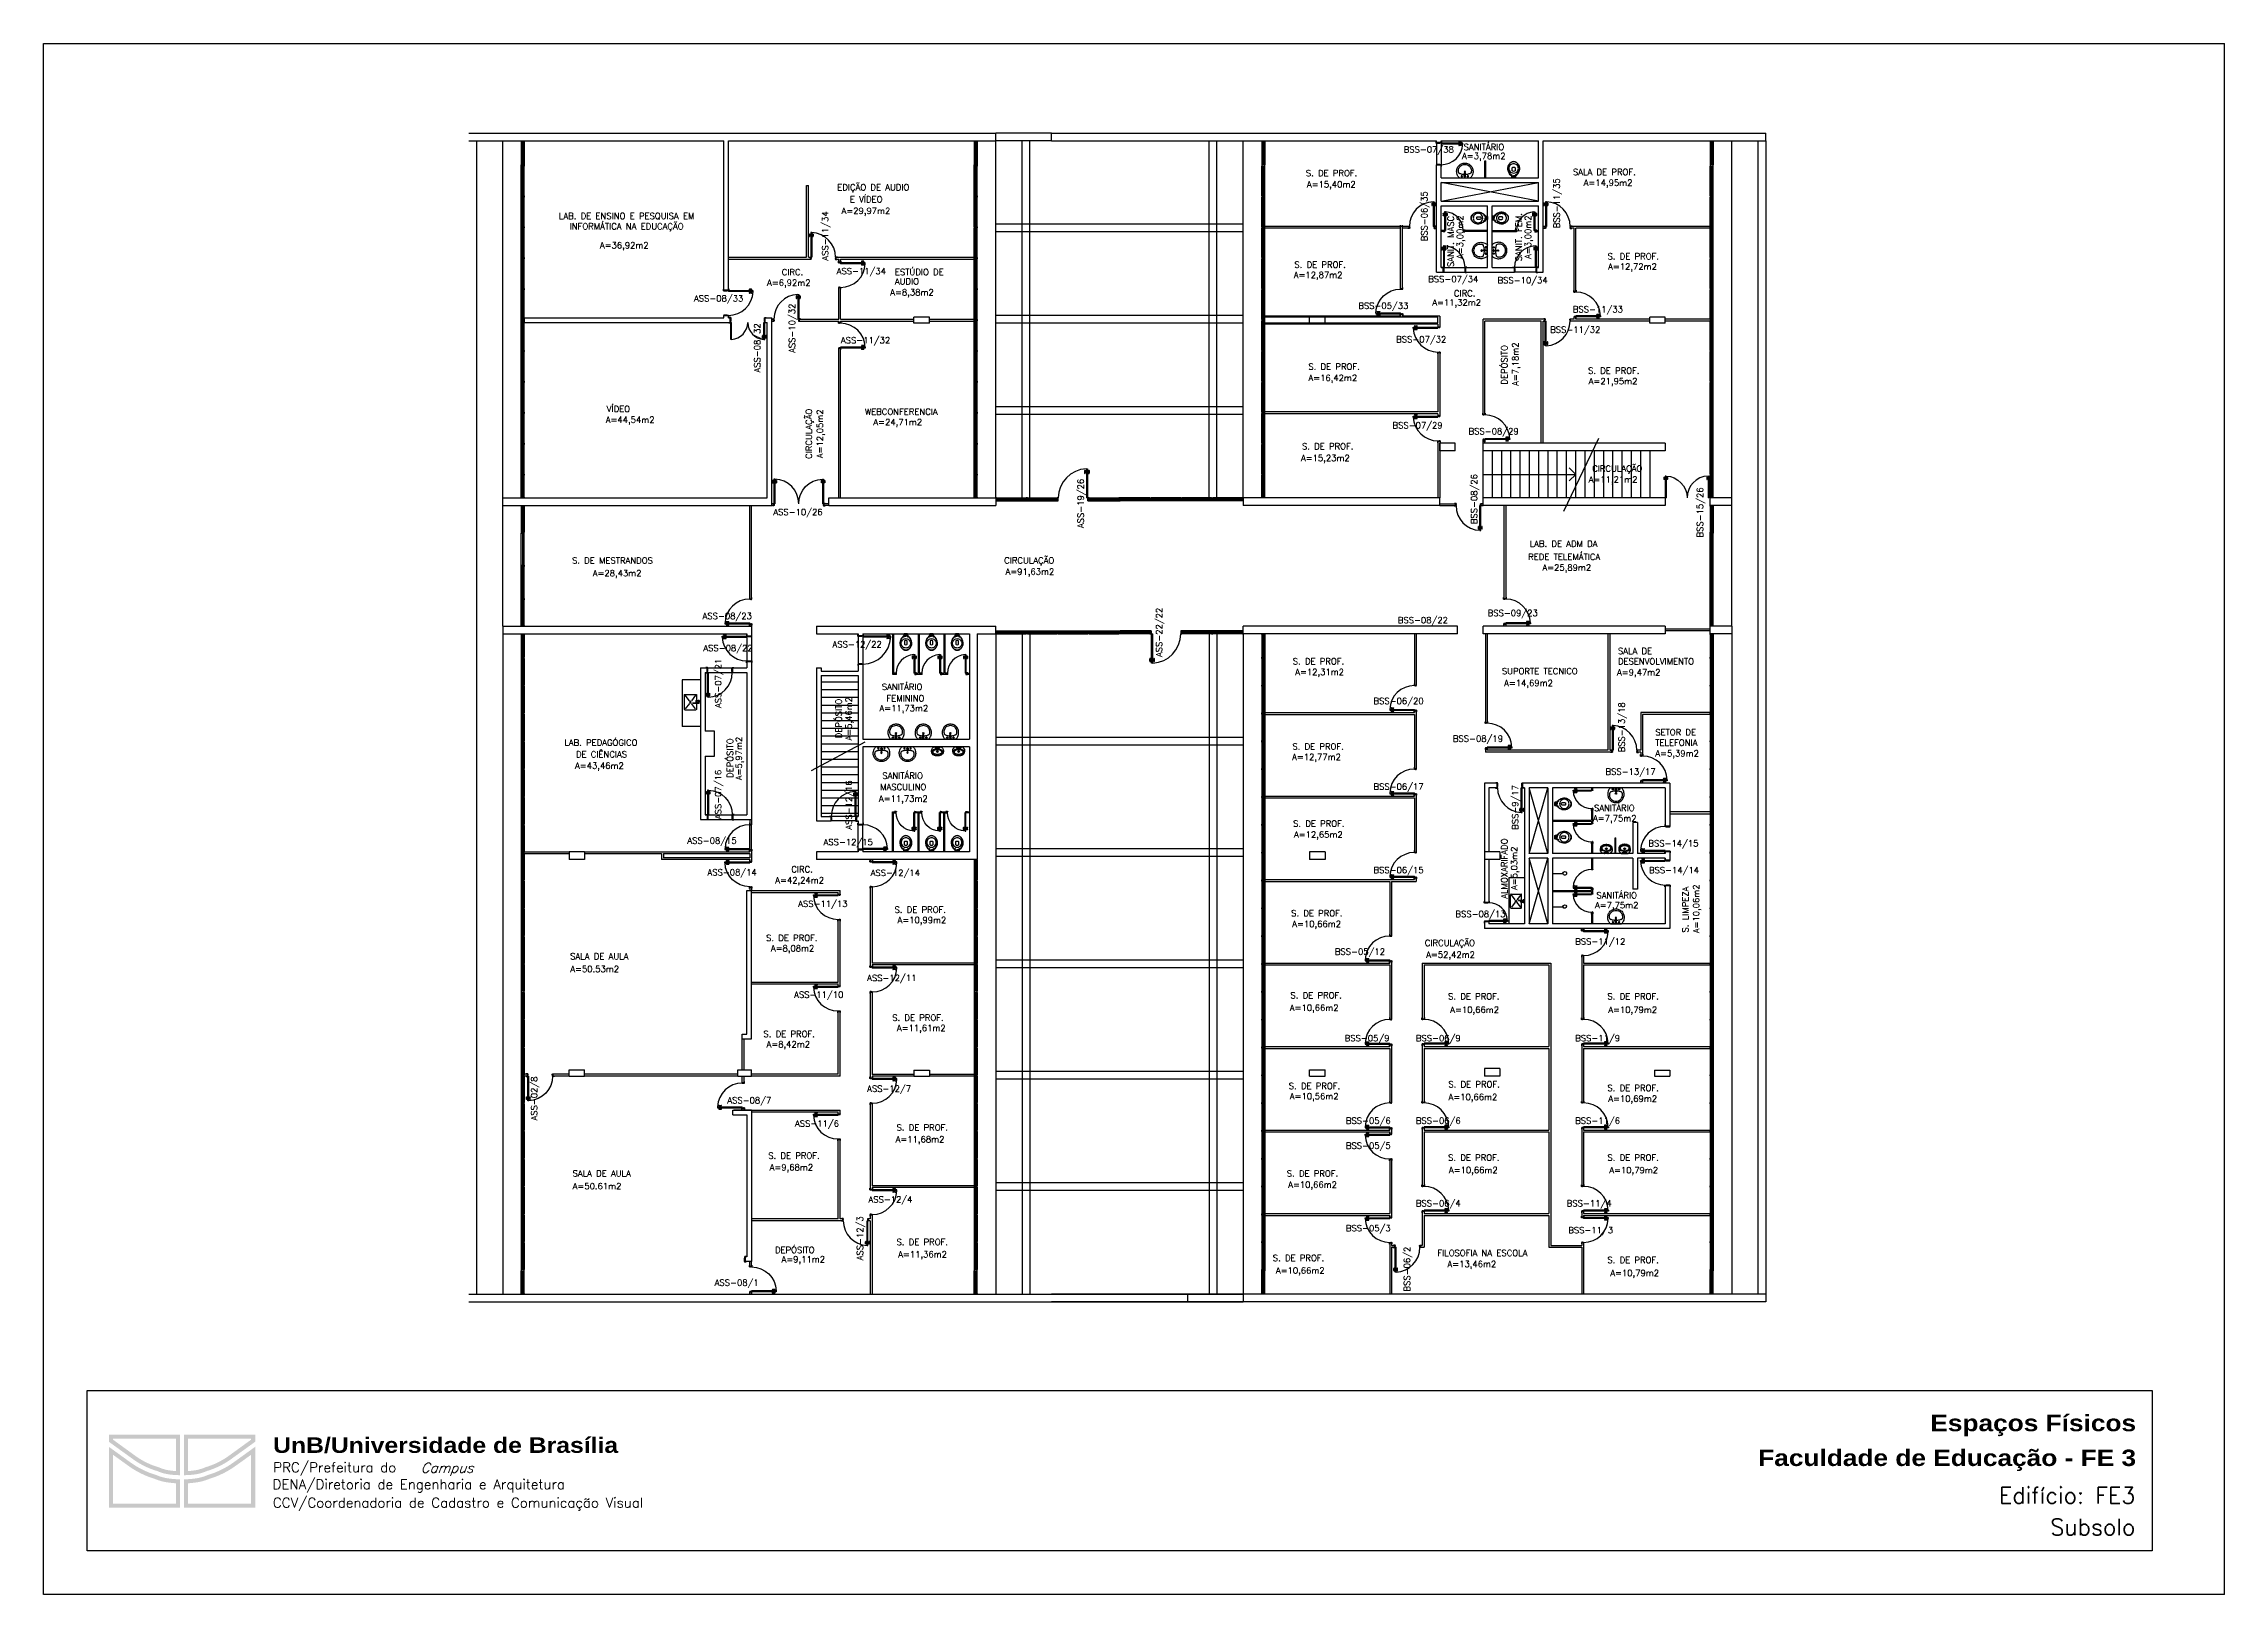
# Paper-space layout 'Layout2' of a CAD drawing. Extents: x 28.691 to 29.074, y 19.636 to 19.908.
# The model-space entities are those that its viewports show. They can reach past a viewport. Long polylines and large blocks are cut down to what shows.
import ezdxf
from ezdxf.enums import TextEntityAlignment as Align

# ---------------------------------------------------------------- set-up
doc = ezdxf.new("R2010")
doc.units = 0
doc.header["$LTSCALE"] = 0.01
for name, pattern in [('DASHDOT', [25.4, 12.7, -6.35, 0, -6.35]), ('HIDDEN', [9.525, 6.35, -3.175]), ('HIDDEN2', [4.7625, 3.175, -1.5875])]:
    doc.linetypes.add(name, pattern=pattern)
doc.layers.get('0').update_dxf_attribs({"linetype": 'CONTINUOUS'})
for name, color, linetype in [('1', 1, 'CONTINUOUS'), ('3', 2, 'CONTINUOUS'), ('ALVENARIA', 2, 'CONTINUOUS'), ('AREA', 2, 'CONTINUOUS'), ('CARIMBO-CADASTRO', 2, 'CONTINUOUS'), ('DIVISÓRIA', 2, 'CONTINUOUS'), ('ENDEREÇO', 2, 'CONTINUOUS'), ('JANELA', 1, 'CONTINUOUS'), ('MACANETA', 2, 'CONTINUOUS'), ('MARCO', 2, 'CONTINUOUS'), ('MARGEM', 1, 'CONTINUOUS'), ('PC', 7, 'CONTINUOUS'), ('PECAS', 2, 'CONTINUOUS'), ('PISO', 1, 'CONTINUOUS'), ('PORTA', 2, 'CONTINUOUS'), ('PROJEÇÃO', 1, 'HIDDEN'), ('SOLEIRA', 1, 'CONTINUOUS'), ('TEXTO', 2, 'CONTINUOUS'), ('VP', 7, 'CONTINUOUS')]:
    doc.layers.add(name, color=color, linetype=linetype)
doc.layers.get('VP').off()
doc.layers.get('VP').freeze()
doc.styles.add('1', font='romans.shx')
doc.styles.add('ARIAL', font='')
doc.styles.add('UNB', font='simplex.shx', dxfattribs={"height": 0.4})
doc.styles.add('UNB-100', font='simplex.shx', dxfattribs={"height": 0.4})
doc.styles.add('UNB-200', font='simplex.shx', dxfattribs={"height": 0.3})
doc.styles.add('UnB-Itálico', font='simplex.shx', dxfattribs={"oblique": 20})
doc.styles.get('ARIAL').set_extended_font_data('Arial Black')

psp = doc.layouts.new('Layout2')

# ---------------------------------------------------------------- texts
at = {"layer": 'CARIMBO-CADASTRO', "color": 3, "ltscale": 0.35}
for s, height, style, p in [('UnB/Universidade de Brasília', 0.0027135, 'ARIAL', (28.73167, 19.66114)), ('DENA/Diretoria de Engenharia e Arquitetura', 0.0017242, 'UNB', (28.73157, 19.65477)), ('PRC/Prefeitura do', 0.0017242, 'UNB', (28.7317, 19.65773)), ('CCV/Coordenadoria de Cadastro e Comunicação Visual', 0.0017242, 'UNB', (28.73163, 19.65154))]:
    psp.add_text(s, height=height, dxfattribs=dict(at, style=style)).set_placement(p)
at = {"layer": 'CARIMBO-CADASTRO', "color": 3, "ltscale": 0.35, "style": 'UnB-Itálico', "oblique": 20}
psp.add_text('Campus', height=0.001724, dxfattribs=at).set_placement((28.76677, 19.65766), align=Align.RIGHT)
at = {"layer": 'CARIMBO-CADASTRO', "color": 3, "ltscale": 0.35, "style": '1'}
for s, p in [('Edifício: FE3', (29.05831, 19.65224)), ('Subsolo', (29.05831, 19.6467))]:
    psp.add_text(s, height=0.00288, dxfattribs=at).set_placement(p, align=Align.RIGHT)
at = {"layer": 'CARIMBO-CADASTRO', "color": 3, "ltscale": 0.35, "char_height": 0.00288, "width": 0.1187766, "attachment_point": 6, "style": 'ARIAL'}
for s, insert in [(' Espaços Físicos ', (29.05843, 19.66594)), ('Faculdade de Educação - FE 3', (29.05843, 19.65984))]:
    psp.add_mtext(s, dxfattribs=dict(at, insert=insert))

msp = doc.modelspace()

# ---------------------------------------------------------------- texts
at = {"layer": 'AREA', "style": 'UNB-100'}
for s, p in [('A=3,78m2', (304.403, 230.638)), ('SANITÁRIO', (304.453, 230.927)), ('A=14,95m2', (308.338, 229.77)), ('A=15,40m2', (299.386, 229.717)), ('A=29,97m2', (284.334, 228.862)), ('A=36,92m2', (276.517, 227.748)), ('A=12,72m2', (309.126, 227.06)), ('A=6,92m2', (281.925, 226.536)), ('A=8,38m2', (285.91, 226.224)), ('A=12,87m2', (298.959, 226.788)), ('A=11,32m2', (303.44, 225.897)), ('A=16,42m2', (299.434, 223.459)), ('A=21,95m2', (308.499, 223.352)), ('A=44,54m2', (276.708, 222.105)), ('A=24,71m2', (285.364, 222.029)), ('A=15,23m2', (299.193, 220.866)), ('A=11,21m2', (308.499, 220.173)), ('A=28,43m2', (276.287, 217.143)), ('A=91,63m2', (289.637, 217.193)), ('A=25,89m2', (307.002, 217.324)), ('A=12,31m2', (299.007, 213.947)), ('A=14,69m2', (305.763, 213.59)), ('A=9,47m2', (309.414, 213.935)), ('A=11,73m2', (285.56, 212.775)), ('TELEFONIA', (310.652, 211.661)), ('SETOR DE ', (310.65, 211.999)), ('A=43,46m2', (275.715, 210.915)), ('A=12,77m2', (298.907, 211.2)), ('A=5,39m2', (310.656, 211.314)), ('A=11,73m2', (285.543, 209.85)), ('A=12,65m2', (298.966, 208.69)), ('A=7,75m2', (308.64, 209.215)), ('A=42,24m2', (282.19, 207.211)), ('A=10,99m2', (286.144, 205.924)), ('A=10,66m2', (298.911, 205.799)), ('A=7,75m2', (308.703, 206.406)), ('A=8,08m2', (282.047, 205.011)), ('A=52,42m2', (303.242, 204.805)), ('A=50.53m2', (275.561, 204.339)), ('A=10,66m2', (298.832, 203.087)), ('A=10,66m2', (304.021, 203.022)), ('A=10,79m2', (309.133, 203.022)), ('A=11,61m2', (286.124, 202.432)), ('A=8,42m2', (281.909, 201.907)), ('A=10,56m2', (298.832, 200.226)), ('A=10,66m2', (303.966, 200.199)), ('A=10,69m2', (309.133, 200.146)), ('A=11,68m2', (286.084, 198.833)), ('A=50.61m2', (275.637, 197.318)), ('A=9,68m2', (282.009, 197.925)), ('A=10,66m2', (298.779, 197.365)), ('A=10,66m2', (303.978, 197.837)), ('A=10,79m2', (309.165, 197.835)), ('A=9,11m2', (282.393, 194.95)), ('A=11,36m2', (286.165, 195.112)), ('A=10,66m2', (298.381, 194.59)), ('A=13,46m2', (303.931, 194.799)), ('A=10,79m2', (309.197, 194.509))]:
    msp.add_text(s, height=0.2, dxfattribs=at).set_placement(p)
at = {"layer": 'AREA'}
for s, style, p in [('SANIT. MASC.', 'UNB-100', (304.136, 227.144)), ('A=3,00m2', 'UNB-100', (304.439, 227.406)), ('SANIT. FEM.', 'UNB-100', (306.331, 227.333)), ('A=3,00m2', 'UNB-100', (306.634, 227.406)), ('A=7,18m2', 'UNB-100', (306.226, 223.299)), ('CIRCULAÇÃO', 'UNB-200', (283.377, 220.94)), ('A=12,05m2', 'UNB-200', (283.734, 220.961)), ('A=5,46m2', 'UNB-200', (284.667, 211.831)), ('A=5,97m2', 'UNB-200', (281.112, 210.545)), ('ALMOXARIFADO', 'UNB-100', (305.869, 206.715)), ('A=5,03m2', 'UNB-100', (306.189, 206.995)), ('A=10,06m2', 'UNB-100', (312.074, 205.598))]:
    msp.add_text(s, height=0.2, rotation=90, dxfattribs=dict(at, style=style)).set_placement(p)
at = {"layer": 'ENDEREÇO', "style": 'UNB-100'}
for s, p in [('BSS-07/38', (302.517, 230.845)), ('ASS-11/34', (284.178, 226.911)), ('BSS-07/34', (303.309, 226.653)), ('BSS-10/34', (305.552, 226.617)), ('ASS-08/33', (279.562, 226.028)), ('BSS-05/33', (301.048, 225.791)), ('BSS-11/33', (307.986, 225.676)), ('BSS-11/32', (307.255, 225.017)), ('ASS-11/32', (284.313, 224.677)), ('BSS-07/32', (302.273, 224.704)), ('BSS-07/29', (302.154, 221.927)), ('BSS-08/29', (304.614, 221.733)), ('ASS-10/26', (282.128, 219.118)), ('ASS-08/23', (279.84, 215.757)), ('BSS-08/22', (302.327, 215.623)), ('BSS-09/23', (305.232, 215.854)), ('ASS-08/22', (279.865, 214.719)), ('ASS-12/22', (284.041, 214.844)), ('BSS-06/20', (301.54, 213.008)), ('BSS-08/19', (304.107, 211.793)), ('BSS-13/17', (309.044, 210.722)), ('BSS-06/17', (301.54, 210.241)), ('ASS-08/15', (279.348, 208.493)), ('ASS-12/15', (283.753, 208.445)), ('BSS-14/15', (310.429, 208.403)), ('ASS-08/14', (279.998, 207.465)), ('ASS-12/14', (285.275, 207.451)), ('BSS-06/15', (301.54, 207.539)), ('BSS-14/14', (310.449, 207.537)), ('ASS-11/13', (282.933, 206.448)), ('BSS-08/13', (304.189, 206.122)), ('BSS-11/12', (308.064, 205.229)), ('BSS-05/12', (300.291, 204.901)), ('ASS-12/11', (285.161, 204.053)), ('ASS-11/10', (282.8, 203.511)), ('BSS-05/9', (300.608, 202.103)), ('BSS-06/9', (302.91, 202.103)), ('BSS-11/9', (308.064, 202.103)), ('ASS-08/7', (280.639, 200.091)), ('ASS-12/7', (285.161, 200.47)), ('BSS-05/6', (300.647, 199.433)), ('BSS-06/6', (302.91, 199.433)), ('BSS-11/6', (308.064, 199.433)), ('ASS-11/6', (282.828, 199.342)), ('BSS-05/5', (300.647, 198.628)), ('ASS-12/4', (285.205, 196.887)), ('BSS-06/4', (302.91, 196.763)), ('BSS-11/4', (307.789, 196.763)), ('BSS-05/3', (300.647, 195.958)), ('BSS-11/3', (307.839, 195.894)), ('ASS-08/1', (280.232, 194.194))]:
    msp.add_text(s, height=0.2, dxfattribs=at).set_placement(p)
for s, p in [('BSS-11/35', (307.562, 228.394)), ('BSS-06/35', (303.28, 227.974)), ('ASS-11/34', (283.905, 227.352)), ('ASS-10/32', (282.832, 224.366)), ('ASS-08/32', (281.706, 223.73)), ('ASS-19/26', (292.167, 218.7)), ('BSS-08/26', (304.893, 218.828)), ('BSS-15/26', (312.197, 218.397)), ('ASS-22/22', (294.705, 214.531)), ('BSS-13/18', (309.663, 211.447)), ('ASS-12/16', (284.67, 208.947)), ('BSS-9/17', (306.22, 208.943)), ('ASS-02/8', (274.492, 199.541)), ('ASS-12/3', (285.028, 195.019)), ('BSS-06/2', (302.723, 194.01))]:
    msp.add_text(s, height=0.2, rotation=90, dxfattribs=at).set_placement(p)
at = {"layer": 'ENDEREÇO', "color": 2, "style": 'UNB-100'}
for s, p in [('ASS-07/21', (280.443, 212.881)), ('ASS-07/16', (280.443, 209.289))]:
    msp.add_text(s, height=0.2, rotation=90, dxfattribs=at).set_placement(p)
at = {"layer": 'TEXTO', "style": 'UNB-200'}
for s, p in [('S. DE PROF.', (299.35, 230.081)), ('SALA DE PROF.', (307.99, 230.115)), ('EDIÇÃO DE AUDIO ', (284.195, 229.624)), (' E VÍDEO', (284.466, 229.235)), ('ESTÚDIO DE', (286.059, 226.881)), ('S. DE PROF.', (298.981, 227.12)), ('S. DE PROF.', (309.109, 227.389)), ('CIRC.', (282.4, 226.879)), ('AUDIO', (286.059, 226.578)), ('CIRC.', (304.14, 226.192)), ('S. DE PROF.', (299.432, 223.825)), ('S. DE PROF.', (308.478, 223.692)), ('VÍDEO', (276.739, 222.456)), ('WEBCONFERENCIA', (285.087, 222.363)), ('S. DE PROF.', (299.226, 221.248)), ('CIRCULAÇÃO', (308.613, 220.526)), ('LAB. DE ADM DA', (306.589, 218.093)), ('S. DE MESTRANDOS', (275.617, 217.553)), ('CIRCULAÇÃO', (289.594, 217.554)), ('REDE TELEMÁTICA', (306.541, 217.672)), ('S. DE PROF.', (298.927, 214.294)), ('SALA DE', (309.445, 214.624)), ('DESENVOLVIMENTO', (309.445, 214.289)), ('SANITÁRIO', (285.637, 213.467)), ('SUPORTE TECNICO', (305.691, 213.973)), ('FEMININO', (285.787, 213.094)), ('LAB. PEDAGÓGICO', (275.367, 211.664)), ('S. DE PROF.', (298.915, 211.537)), ('DE CIÊNCIAS', (275.744, 211.284)), ('MASCULINO', (285.584, 210.229)), ('SANITÁRIO', (285.653, 210.592)), ('SANITÁRIO', (308.671, 209.548)), ('S. DE PROF.', (298.938, 209.045)), ('CIRC.', (282.71, 207.565)), ('SANITÁRIO', (308.749, 206.723)), ('S. DE PROF.', (286.048, 206.258)), ('S. DE PROF.', (298.874, 206.145)), ('S. DE PROF.', (281.893, 205.347)), ('CIRCULAÇÃO', (303.2, 205.184)), ('SALA DE AULA', (275.557, 204.75)), ('S. DE PROF.', (298.854, 203.486)), ('S. DE PROF.', (303.951, 203.453)), ('S. DE PROF.', (309.105, 203.453)), ('S. DE PROF.', (281.809, 202.237)), ('S. DE PROF.', (285.973, 202.764)), ('S. DE PROF.', (298.798, 200.558)), ('S. DE PROF.', (303.961, 200.609)), ('S. DE PROF.', (309.105, 200.494)), ('S. DE PROF.', (286.113, 199.215)), ('S. DE PROF.', (281.964, 198.302)), ('S. DE PROF.', (303.951, 198.242)), ('S. DE PROF.', (309.105, 198.242)), ('SALA DE AULA', (275.634, 197.729)), ('S. DE PROF.', (298.733, 197.727)), ('DEPÓSITO', (282.181, 195.255)), ('S. DE PROF.', (286.113, 195.509)), ('S. DE PROF.', (298.282, 194.993)), ('FILOSOFIA NA ESCOLA', (303.602, 195.154)), ('S. DE PROF.', (309.105, 194.928))]:
    msp.add_text(s, height=0.2, dxfattribs=at).set_placement(p)
for s, p in [('DEPÓSITO', (305.869, 223.341)), ('DEPÓSITO', (284.341, 211.903)), ('DEPÓSITO', (280.825, 210.62)), ('S. LIMPEZA', (311.728, 205.621))]:
    msp.add_text(s, height=0.2, rotation=90, dxfattribs=at).set_placement(p)
at = {"layer": 'TEXTO', "insert": (277.383, 228.6), "char_height": 0.2, "width": 4.82299, "attachment_point": 5, "style": 'UNB-200'}
msp.add_mtext('LAB. DE ENSINO E PESQUISA EM INFORMÁTICA NA EDUCAÇÃO', dxfattribs=at)

# ---------------------------------------------------------------- blocks, each defined once
blk = doc.blocks.new('logomarca')
at = {"layer": 'CARIMBO-CADASTRO', "ltscale": 0.35}
h = blk.add_hatch(color=3, dxfattribs=at)
h.paths.add_polyline_path([(-12.94, 6.57), (-12.94, 5.93), (-10.79, 4.38, 0.084882), (-8.61, 3.31, 0.071064), (-7.48, 3, 0.025886), (-6.58, 2.94), (-6.58, 6.57)])
h.paths.add_polyline_path([(-6.94, 6.2), (-6.94, 3.31, -0.014774), (-7.44, 3.36, -0.072515), (-8.49, 3.65, -0.085705), (-10.57, 4.67), (-12.57, 6.12), (-12.57, 6.2)], flags=16)
h = blk.add_hatch(color=3, dxfattribs=at)
h.paths.add_polyline_path([(0.14, 6.57), (-6.22, 6.57), (-6.22, 2.94, 0.025886), (-5.32, 3, 0.071064), (-4.19, 3.31, 0.084882), (-2.01, 4.38), (0.14, 5.93)])
h.paths.add_polyline_path([(-0.22, 6.2), (-0.22, 6.12), (-2.22, 4.67, -0.085705), (-4.31, 3.65, -0.072515), (-5.36, 3.36, -0.014774), (-5.85, 3.31), (-5.85, 6.2)], flags=16)
h = blk.add_hatch(color=3, dxfattribs=at)
h.paths.add_polyline_path([(-12.94, 0.03), (-6.58, 0.03), (-6.58, 2.57, -0.026094), (-7.53, 2.64, -0.069824), (-8.74, 2.97, -0.084152), (-11, 4.08), (-12.94, 5.48)])
h.paths.add_polyline_path([(-12.57, 4.77), (-11.21, 3.79, 0.0835), (-8.86, 2.62, 0.068753), (-7.57, 2.28, 0.016659), (-6.94, 2.22), (-6.94, 0.39), (-12.57, 0.39)], flags=16)
h = blk.add_hatch(color=3, dxfattribs=at)
h.paths.add_polyline_path([(0.14, 5.48), (-1.8, 4.08, -0.084152), (-4.06, 2.97, -0.069824), (-5.27, 2.64, -0.026094), (-6.22, 2.57), (-6.22, 0.03), (0.14, 0.03)])
h.paths.add_polyline_path([(-0.22, 4.77), (-0.22, 0.39), (-5.85, 0.39), (-5.85, 2.22, 0.016659), (-5.23, 2.28, 0.068753), (-3.94, 2.62, 0.0835), (-1.59, 3.79)], flags=16)
blk = doc.blocks.new('MACANETA')
at = {"layer": 'MACANETA', "color": 1}
for p, q in [((-0.077, 0.052), (-0.077, 0.12)), ((-0.059, 0.052), (-0.059, 0.12)), ((-0.059, 0.075), (-0.036, 0.075)), ((-0.059, 0.052), (-0.036, 0.052)), ((-0.036, 0.044), (-0.036, 0.084)), ((-0.036, 0.084), (-0.03, 0.084)), ((-0.036, 0.044), (-0.03, 0.044)), ((0.006, 0.084), (0, 0.084)), ((0.006, 0.044), (0, 0.044)), ((0.006, 0.044), (0.006, 0.084)), ((0.029, 0.075), (0.006, 0.075)), ((0.029, 0.052), (0.006, 0.052)), ((0.029, 0.052), (0.029, 0.12)), ((0.047, 0.052), (0.047, 0.12))]:
    blk.add_line(p, q, dxfattribs=at)
for centre, start, end in [((-0.068, 0.12), 90, 180), ((-0.068, 0.052), 180, 270), ((-0.068, 0.12), 0, 90), ((-0.068, 0.052), 270, 0), ((0.038, 0.12), 90, 180), ((0.038, 0.052), 180, 270), ((0.038, 0.12), 0, 90), ((0.038, 0.052), 270, 0)]:
    blk.add_arc(centre, 0.00874, start, end, dxfattribs=at)
blk = doc.blocks.new('DOOR80')
at = {"layer": 'PORTA'}
for p, q in [((0.015, -0.8), (0.015, 0)), ((0.015, 0), (0.045, 0)), ((0.045, -0.8), (0.045, 0)), ((0.045, -0.8), (0.015, -0.8))]:
    blk.add_line(p, q, dxfattribs=at)
at = {"layer": 'PORTA', "color": 1}
blk.add_arc((0.015, 0), 0.8, 272.14911, 0, dxfattribs=at)
at = {"layer": 'PORTA'}
blk.add_blockref('MACANETA', (0.045, -0.8), dxfattribs=at)
blk = doc.blocks.new('DOOR-80')
at = {"layer": 'PORTA'}
for p, q in [((-0.045, -0.8), (-0.045, 0)), ((-0.015, 0), (-0.045, 0)), ((-0.015, -0.8), (-0.015, 0)), ((-0.045, -0.8), (-0.015, -0.8))]:
    blk.add_line(p, q, dxfattribs=at)
at = {"layer": 'PORTA', "color": 1}
blk.add_arc((-0.015, 0), 0.8, 180, 267.85089, dxfattribs=at)
at = {"layer": 'PORTA'}
blk.add_blockref('MACANETA', (-0.015, -0.8), dxfattribs=at)
blk = doc.blocks.new('A$C6A052544')
at = {"layer": 'PC', "color": 2}
for p, q in [((0.265, 0), (0.09, 0)), ((0.242, 0.053), (0.249, 0.147)), ((0.249, 0.147), (0.279, 0.147)), ((0.249, 0.147), (0.279, 0.147)), ((0.44, 0), (0.265, 0)), ((0.287, 0.053), (0.279, 0.147))]:
    blk.add_line(p, q, dxfattribs=at)
for centre in [(0.164, 0.049), (0.364, 0.049)]:
    blk.add_circle(centre, 0.0225, dxfattribs=at)
at = {"layer": 'PC', "color": 1}
for centre, radius in [((0.164, 0.049), 0.015), ((0.265, 0.19), 0.0225), ((0.364, 0.049), 0.015)]:
    blk.add_circle(centre, radius, dxfattribs=at)
at = {"layer": 'PC', "color": 2}
for centre, radius, start, end in [((0.308, 0.208), 0.309, 166.5171, 190.83895), ((0.327, 0.217), 0.329, 191.76389, 204.6142), ((0.283, 0.212), 0.283, 143.57592, 166.07703), ((0.296, 0.207), 0.297, 205.43947, 223.15783), ((0.255, 0.233), 0.201, 166.63189, 198.99085), ((0.248, 0.233), 0.242, 112.97565, 142.6811), ((0.253, 0.233), 0.199, 132.53871, 166.38008), ((0.102, 0.178), 0.039, 194.44924, 220.50117), ((0.105, 0.182), 0.0439, 222.0627, 243.67979), ((0.089, 0.011), 0.0113, 216.60834, 274.93617), ((0.146, 0.259), 0.132, 242.71049, 252.80408), ((0.254, 0.523), 0.416, 249.35239, 256.17752), ((0.263, 0.217), 0.218, 89.50845, 131.6465), ((0.264, 0.213), 0.267, 89.75501, 114.44797), ((0.27, 0.578), 0.473, 255.91679, 263.3055), ((0.262, 0.483), 0.378, 262.76493, 267.55913), ((0.264, 0.049), 0.0225, 171.20259, 8.79741), ((0.266, 0.213), 0.267, 65.55203, 90.24499), ((0.267, 0.217), 0.218, 48.3535, 90.49155), ((0.267, 0.483), 0.378, 272.3442, 277.23507), ((0.259, 0.578), 0.473, 276.6945, 284.08321), ((0.275, 0.523), 0.416, 283.82248, 290.64761), ((0.282, 0.233), 0.242, 37.3189, 67.02435), ((0.276, 0.233), 0.199, 13.61992, 47.46129), ((0.383, 0.259), 0.132, 287.19592, 297.28951), ((0.441, 0.011), 0.0113, 265.06383, 323.39166), ((0.424, 0.182), 0.0439, 296.32021, 317.9373), ((0.233, 0.207), 0.297, 316.84217, 334.56053), ((0.427, 0.178), 0.039, 319.49883, 345.55076), ((0.274, 0.233), 0.201, 341.00915, 13.36811), ((0.246, 0.212), 0.283, 13.92297, 36.42408), ((0.202, 0.217), 0.329, 335.3858, 348.23611), ((0.221, 0.208), 0.309, 349.16105, 13.4829)]:
    blk.add_arc(centre, radius, start, end, dxfattribs=at)
blk = doc.blocks.new('DOOR-70')
at = {"layer": 'PORTA'}
for p, q in [((-0.045, -0.7), (-0.045, 0)), ((-0.015, 0), (-0.045, 0)), ((-0.015, -0.7), (-0.015, 0)), ((-0.045, -0.7), (-0.015, -0.7))]:
    blk.add_line(p, q, dxfattribs=at)
at = {"layer": 'PORTA', "color": 1}
blk.add_arc((-0.015, 0), 0.7, 180, 267.5437, dxfattribs=at)
at = {"layer": 'PORTA'}
blk.add_blockref('MACANETA', (-0.015, -0.7), dxfattribs=at)
blk = doc.blocks.new('DOOR70')
at = {"layer": 'PORTA'}
for p, q in [((0.015, -0.7), (0.015, 0)), ((0.015, 0), (0.045, 0)), ((0.045, -0.7), (0.045, 0)), ((0.045, -0.7), (0.015, -0.7))]:
    blk.add_line(p, q, dxfattribs=at)
at = {"layer": 'PORTA', "color": 1}
blk.add_arc((0.015, 0), 0.7, 272.4563, 0, dxfattribs=at)
at = {"layer": 'PORTA'}
blk.add_blockref('MACANETA', (0.045, -0.7), dxfattribs=at)
blk = doc.blocks.new('DOOR60')
at = {"layer": 'PORTA'}
for p, q in [((0.015, -0.6), (0.015, 0)), ((0.015, 0), (0.045, 0)), ((0.045, -0.6), (0.045, 0)), ((0.045, -0.6), (0.015, -0.6))]:
    blk.add_line(p, q, dxfattribs=at)
at = {"layer": 'PORTA', "color": 1}
blk.add_arc((0.015, 0), 0.6, 272.86599, 0, dxfattribs=at)
at = {"layer": 'PORTA'}
blk.add_blockref('MACANETA', (0.045, -0.6), dxfattribs=at)
blk = doc.blocks.new('A$C023E1D0A')
at = {"layer": 'PC', "color": 1}
for p, q in [((0.023, 0.258), (0.023, 0.228)), ((0.2, 0.223), (0.034, 0.223)), ((0.2, 0.213), (0.034, 0.213)), ((0.043, 0.29), (0.051, 0.29)), ((0.043, 0.247), (0.043, 0.229)), ((0.047, 0.281), (0.049, 0.287)), ((0.047, 0.273), (0.047, 0.281)), ((0.047, 0.265), (0.047, 0.273)), ((0.049, 0.259), (0.047, 0.265)), ((0.049, 0.287), (0.053, 0.292)), ((0.053, 0.254), (0.049, 0.259)), ((0.053, 0.292), (0.056, 0.293)), ((0.056, 0.253), (0.053, 0.254)), ((0.111, 0.298), (0.056, 0.293)), ((0.111, 0.248), (0.056, 0.253)), ((0.094, 0.273), (0.096, 0.283)), ((0.096, 0.263), (0.094, 0.273)), ((0.096, 0.283), (0.099, 0.291)), ((0.099, 0.256), (0.096, 0.263)), ((0.099, 0.291), (0.105, 0.296)), ((0.105, 0.25), (0.099, 0.256)), ((0.1, 0.48), (0.1, 0.297)), ((0.1, 0.249), (0.1, 0.223)), ((0.1, 0.213), (0.1, 0.02)), ((0.105, 0.296), (0.111, 0.298)), ((0.111, 0.248), (0.105, 0.25)), ((0.111, 0.298), (0.117, 0.296)), ((0.117, 0.25), (0.111, 0.248)), ((0.117, 0.296), (0.123, 0.291)), ((0.123, 0.256), (0.117, 0.25)), ((0.2, 0.5), (0.12, 0.5)), ((0.123, 0.291), (0.127, 0.283)), ((0.127, 0.263), (0.123, 0.256)), ((0.127, 0.283), (0.128, 0.273)), ((0.128, 0.273), (0.127, 0.263)), ((0.13, 0.47), (0.267, 0.293)), ((0.13, 0.03), (0.267, 0.207)), ((0.48, 0.5), (0.2, 0.5)), ((0.211, 0.223), (0.2, 0.223)), ((0.211, 0.213), (0.2, 0.213)), ((0.333, 0.293), (0.47, 0.47)), ((0.333, 0.207), (0.47, 0.03)), ((0.5, 0.48), (0.5, 0.02)), ((0.2, 0), (0.12, 0)), ((0.48, 0), (0.2, 0))]:
    blk.add_line(p, q, dxfattribs=at)
for radius in [0.0266, 0.0163]:
    blk.add_circle((0.3, 0.25), radius, dxfattribs=at)
for centre, radius, start, end in [((0.034, 0.273), 0.0349, 36.17047, 252.25677), ((0.034, 0.273), 0.0189, 62.73673, 235.73755), ((0.034, 0.218), 0.0145, 20.16101, 339.83899), ((0.034, 0.218), 0.005, 90.00373, 269.99627), ((0.053, 0.247), 0.01, 102.82848, 180), ((0.034, 0.273), 0.0349, 285.53733, 323.99874), ((0.12, 0.48), 0.02, 90, 180), ((0.12, 0.02), 0.02, 180, 270), ((0.211, 0.218), 0.00738, 222.65589, 137.34411), ((0.211, 0.218), 0.005, 269.99352, 90.00648), ((0.48, 0.48), 0.02, 360, 90), ((0.48, 0.02), 0.02, 270, 360)]:
    blk.add_arc(centre, radius, start, end, dxfattribs=at)
blk = doc.blocks.new('A$C0E8C2533')
at = {"layer": '1'}
for points in [[(0.46, 0.256, 0.139044), (0.458, 0.261, 0.064585), (0.397, 0.315, 0.117724), (0.254, 0.369, 0.055952), (0.201, 0.369, 0.107706), (0.102, 0.335, 0.08812), (0.034, 0.274, 0.163345), (0.005, 0.187), (0.005, 0.186, 0.163345), (0.034, 0.099, 0.08812), (0.102, 0.038, 0.107706), (0.201, 0.004, 0.055952), (0.254, 0.004, 0.117724), (0.397, 0.058, 0.064585), (0.458, 0.112, 0.139044), (0.46, 0.117)], [(0.46, 0.23, 0.380199), (0.468, 0.222), (0.479, 0.222, 0.087349), (0.483, 0.223, -0.172037), (0.492, 0.224, -0.102747), (0.494, 0.222, -0.167994), (0.495, 0.218), (0.495, 0.186)], [(0.46, 0.143, -0.380199), (0.468, 0.15), (0.479, 0.15, -0.087349), (0.483, 0.149, 0.172037), (0.492, 0.149, 0.102747), (0.494, 0.151, 0.167994), (0.495, 0.155), (0.495, 0.186)]]:
    blk.add_lwpolyline(points, format="xyb", dxfattribs=at)
blk.add_lwpolyline([(0.188, 0.156, -0.183333), (0.188, 0.216, -0.302776), (0.21, 0.231), (0.306, 0.231, -0.370787), (0.306, 0.142), (0.21, 0.142, -0.302776)], format="xyb", close=True, dxfattribs=at)
blk.add_lwpolyline([(0.484, 0.222), (0.484, 0.186), (0.484, 0.151)], dxfattribs=at)
at = {"layer": '3', "color": 2}
for points in [[(0.457, 0.104, -0.059368), (0.4, 0.054, -0.082654), (0.3, 0.008, -0.104255), (0.2, 0, -0.107708), (0.1, 0.034, -0.088187), (0.03, 0.096, -0.163426), (0, 0.186, -0.163426), (0.03, 0.276, -0.088187), (0.1, 0.339, -0.107708), (0.2, 0.373, -0.104255), (0.3, 0.364, -0.082654), (0.4, 0.318, -0.059368), (0.457, 0.268, -0.207706), (0.46, 0.261), (0.46, 0.256), (0.46, 0.249), (0.518, 0.249, -0.402093), (0.53, 0.238), (0.53, 0.186), (0.53, 0.135, -0.402093), (0.518, 0.124), (0.46, 0.124), (0.46, 0.117), (0.46, 0.112, -0.207706)], [(0.378, 0.186, 0.268395), (0.3, 0.32, 0.179674), (0.2, 0.337, 0.170707), (0.11, 0.286, 0.179561), (0.073, 0.186, 0.179561), (0.11, 0.086, 0.170707), (0.2, 0.035, 0.179674), (0.3, 0.053, 0.268395)]]:
    blk.add_lwpolyline(points, format="xyb", close=True, dxfattribs=at)
for points in [[(0.46, 0.249), (0.46, 0.186)], [(0.46, 0.124), (0.46, 0.186)]]:
    blk.add_lwpolyline(points, dxfattribs=at)
for centre in [(0.43, 0.259), (0.43, 0.113)]:
    blk.add_circle(centre, 0.0075, dxfattribs=at)
blk = doc.blocks.new('A$C380C6149')
at = {"layer": '1'}
for points in [[(0.46, 0.256, 0.139044), (0.458, 0.261, 0.064585), (0.397, 0.315, 0.117724), (0.254, 0.369, 0.055952), (0.201, 0.369, 0.107706), (0.102, 0.335, 0.08812), (0.034, 0.274, 0.163345), (0.005, 0.187), (0.005, 0.186, 0.163345), (0.034, 0.099, 0.08812), (0.102, 0.038, 0.107706), (0.201, 0.004, 0.055952), (0.254, 0.004, 0.117724), (0.397, 0.058, 0.064585), (0.458, 0.112, 0.139044), (0.46, 0.117)], [(0.46, 0.23, 0.380199), (0.468, 0.222), (0.479, 0.222, 0.087349), (0.483, 0.223, -0.172037), (0.492, 0.224, -0.102747), (0.494, 0.222, -0.167994), (0.495, 0.218), (0.495, 0.186)], [(0.46, 0.143, -0.380199), (0.468, 0.15), (0.479, 0.15, -0.087349), (0.483, 0.149, 0.172037), (0.492, 0.149, 0.102747), (0.494, 0.151, 0.167994), (0.495, 0.155), (0.495, 0.186)]]:
    blk.add_lwpolyline(points, format="xyb", dxfattribs=at)
blk.add_lwpolyline([(0.188, 0.156, -0.183333), (0.188, 0.216, -0.302776), (0.21, 0.231), (0.306, 0.231, -0.370787), (0.306, 0.142), (0.21, 0.142, -0.302776)], format="xyb", close=True, dxfattribs=at)
blk.add_lwpolyline([(0.484, 0.222), (0.484, 0.186), (0.484, 0.151)], dxfattribs=at)
at = {"layer": '3', "color": 2}
for points in [[(0.457, 0.104, -0.059368), (0.4, 0.054, -0.082654), (0.3, 0.008, -0.104255), (0.2, 0, -0.107708), (0.1, 0.034, -0.088187), (0.03, 0.096, -0.163426), (0, 0.186, -0.163426), (0.03, 0.276, -0.088187), (0.1, 0.339, -0.107708), (0.2, 0.373, -0.104255), (0.3, 0.364, -0.082654), (0.4, 0.318, -0.059368), (0.457, 0.268, -0.207706), (0.46, 0.261), (0.46, 0.256), (0.46, 0.249), (0.518, 0.249, -0.402093), (0.53, 0.238), (0.53, 0.186), (0.53, 0.135, -0.402093), (0.518, 0.124), (0.46, 0.124), (0.46, 0.117), (0.46, 0.112, -0.207706)], [(0.378, 0.186, 0.268395), (0.3, 0.32, 0.179674), (0.2, 0.337, 0.170707), (0.11, 0.286, 0.179561), (0.073, 0.186, 0.179561), (0.11, 0.086, 0.170707), (0.2, 0.035, 0.179674), (0.3, 0.053, 0.268395)]]:
    blk.add_lwpolyline(points, format="xyb", close=True, dxfattribs=at)
for points in [[(0.46, 0.249), (0.46, 0.186)], [(0.46, 0.124), (0.46, 0.186)]]:
    blk.add_lwpolyline(points, dxfattribs=at)
for centre in [(0.43, 0.259), (0.43, 0.113)]:
    blk.add_circle(centre, 0.0075, dxfattribs=at)
blk = doc.blocks.new('DOOR-90')
at = {"color": 1}
blk.add_arc((-0.015, 0), 0.9, 180, 268.08978, dxfattribs=at)
at = {"layer": 'PORTA'}
for p, q in [((-0.045, -0.9), (-0.045, 0)), ((-0.015, 0), (-0.045, 0)), ((-0.015, -0.9), (-0.015, 0)), ((-0.045, -0.9), (-0.015, -0.9))]:
    blk.add_line(p, q, dxfattribs=at)
blk.add_blockref('MACANETA', (-0.015, -0.9), dxfattribs=at)
blk = doc.blocks.new('DOOR-60')
at = {"layer": 'PORTA'}
for p, q in [((-0.045, -0.6), (-0.045, 0)), ((-0.015, 0), (-0.045, 0)), ((-0.015, -0.6), (-0.015, 0)), ((-0.045, -0.6), (-0.015, -0.6))]:
    blk.add_line(p, q, dxfattribs=at)
at = {"layer": 'PORTA', "color": 1}
blk.add_arc((-0.015, 0), 0.6, 180, 267.13401, dxfattribs=at)
at = {"layer": 'PORTA'}
blk.add_blockref('MACANETA', (-0.015, -0.6), dxfattribs=at)
blk = doc.blocks.new('A$C5DC5101E')
at = {"layer": 'PC', "color": 1}
for p, q in [((0.023, 0.258), (0.023, 0.228)), ((0.2, 0.223), (0.034, 0.223)), ((0.2, 0.213), (0.034, 0.213)), ((0.043, 0.29), (0.051, 0.29)), ((0.043, 0.247), (0.043, 0.229)), ((0.047, 0.281), (0.049, 0.287)), ((0.047, 0.273), (0.047, 0.281)), ((0.047, 0.265), (0.047, 0.273)), ((0.049, 0.259), (0.047, 0.265)), ((0.049, 0.287), (0.053, 0.292)), ((0.053, 0.254), (0.049, 0.259)), ((0.053, 0.292), (0.056, 0.293)), ((0.056, 0.253), (0.053, 0.254)), ((0.111, 0.298), (0.056, 0.293)), ((0.111, 0.248), (0.056, 0.253)), ((0.094, 0.273), (0.096, 0.283)), ((0.096, 0.263), (0.094, 0.273)), ((0.096, 0.283), (0.099, 0.291)), ((0.099, 0.256), (0.096, 0.263)), ((0.099, 0.291), (0.105, 0.296)), ((0.105, 0.25), (0.099, 0.256)), ((0.1, 0.48), (0.1, 0.297)), ((0.1, 0.249), (0.1, 0.223)), ((0.1, 0.213), (0.1, 0.02)), ((0.105, 0.296), (0.111, 0.298)), ((0.111, 0.248), (0.105, 0.25)), ((0.111, 0.298), (0.117, 0.296)), ((0.117, 0.25), (0.111, 0.248)), ((0.117, 0.296), (0.123, 0.291)), ((0.123, 0.256), (0.117, 0.25)), ((0.2, 0.5), (0.12, 0.5)), ((0.123, 0.291), (0.127, 0.283)), ((0.127, 0.263), (0.123, 0.256)), ((0.127, 0.283), (0.128, 0.273)), ((0.128, 0.273), (0.127, 0.263)), ((0.13, 0.47), (0.267, 0.293)), ((0.13, 0.03), (0.267, 0.207)), ((0.48, 0.5), (0.2, 0.5)), ((0.211, 0.223), (0.2, 0.223)), ((0.211, 0.213), (0.2, 0.213)), ((0.333, 0.293), (0.47, 0.47)), ((0.333, 0.207), (0.47, 0.03)), ((0.5, 0.48), (0.5, 0.02)), ((0.2, 0), (0.12, 0)), ((0.48, 0), (0.2, 0))]:
    blk.add_line(p, q, dxfattribs=at)
for radius in [0.0266, 0.0163]:
    blk.add_circle((0.3, 0.25), radius, dxfattribs=at)
for centre, radius, start, end in [((0.034, 0.273), 0.0349, 36.17047, 252.25677), ((0.034, 0.273), 0.0189, 62.73673, 235.73755), ((0.034, 0.218), 0.0145, 20.16101, 339.83899), ((0.034, 0.218), 0.005, 90.00373, 269.99627), ((0.053, 0.247), 0.01, 102.82848, 180), ((0.034, 0.273), 0.0349, 285.53733, 323.99874), ((0.12, 0.48), 0.02, 90, 180), ((0.12, 0.02), 0.02, 180, 270), ((0.211, 0.218), 0.00738, 222.65589, 137.34411), ((0.211, 0.218), 0.005, 269.99352, 90.00648), ((0.48, 0.48), 0.02, 360, 90), ((0.48, 0.02), 0.02, 270, 360)]:
    blk.add_arc(centre, radius, start, end, dxfattribs=at)

# ---------------------------------------------------------------- linework, layer by layer
at = {"layer": '1'}
for p, q in [((306.874, 229.278), (303.724, 229.878)), ((303.724, 229.278), (306.874, 229.878)), ((305.084, 220.438), (308.084, 220.438)), ((307.872, 220.65), (308.084, 220.438)), ((307.872, 220.226), (308.084, 220.438))]:
    msp.add_line(p, q, dxfattribs=at)
for points in [[(305.154, 228.797, 0.139044), (305.152, 228.802, 0.064585), (305.091, 228.856, 0.117724), (304.948, 228.911, 0.055952), (304.894, 228.91, 0.107706), (304.796, 228.877, 0.08812), (304.727, 228.815, 0.163345), (304.698, 228.728), (304.698, 228.728, 0.163345), (304.727, 228.641, 0.08812), (304.796, 228.579, 0.107706), (304.894, 228.546, 0.055952), (304.948, 228.545, 0.117724), (305.091, 228.6, 0.064585), (305.152, 228.654, 0.139044), (305.154, 228.659)], [(305.154, 228.772, 0.380199), (305.162, 228.764), (305.173, 228.764, 0.087349), (305.177, 228.765, -0.172037), (305.186, 228.765, -0.102747), (305.188, 228.764, -0.167994), (305.189, 228.76), (305.189, 228.728)], [(305.154, 228.684, -0.380199), (305.162, 228.692), (305.173, 228.692, -0.087349), (305.177, 228.691, 0.172037), (305.186, 228.691, 0.102747), (305.188, 228.692, 0.167994), (305.189, 228.697), (305.189, 228.728)], [(305.444, 228.772, -0.380199), (305.436, 228.764), (305.425, 228.764, -0.087349), (305.421, 228.765, 0.172037), (305.412, 228.765, 0.102747), (305.41, 228.764, 0.167994), (305.409, 228.76), (305.409, 228.728)], [(305.444, 228.684, 0.380199), (305.436, 228.692), (305.425, 228.692, 0.087349), (305.421, 228.691, -0.172037), (305.412, 228.691, -0.102747), (305.41, 228.692, -0.167994), (305.409, 228.697), (305.409, 228.728)], [(305.444, 228.797, -0.139044), (305.446, 228.802, -0.064585), (305.506, 228.856, -0.117724), (305.65, 228.911, -0.055952), (305.703, 228.91, -0.107706), (305.802, 228.877, -0.08812), (305.87, 228.815, -0.163345), (305.899, 228.728), (305.899, 228.728, -0.163345), (305.87, 228.641, -0.08812), (305.802, 228.579, -0.107706), (305.703, 228.546, -0.055952), (305.65, 228.545, -0.117724), (305.506, 228.6, -0.064585), (305.446, 228.654, -0.139044), (305.444, 228.659)], [(286.483, 215.208, -0.139044), (286.488, 215.206, -0.064585), (286.542, 215.145, -0.117724), (286.596, 215.002, -0.055952), (286.596, 214.949, -0.107706), (286.563, 214.85, -0.08812), (286.501, 214.782, -0.163345), (286.414, 214.753), (286.414, 214.753, -0.163345), (286.327, 214.782, -0.08812), (286.265, 214.85, -0.107706), (286.232, 214.949, -0.055952), (286.231, 215.002, -0.117724), (286.286, 215.145, -0.064585), (286.34, 215.206, -0.139044), (286.345, 215.208)], [(286.37, 215.208, 0.380199), (286.378, 215.216), (286.378, 215.227, 0.087349), (286.377, 215.231, -0.172037), (286.377, 215.24, -0.102747), (286.378, 215.242, -0.167994), (286.382, 215.243), (286.414, 215.243)], [(286.457, 215.208, -0.380199), (286.45, 215.216), (286.45, 215.227, -0.087349), (286.451, 215.231, 0.172037), (286.451, 215.24, 0.102747), (286.45, 215.242, 0.167994), (286.445, 215.243), (286.414, 215.243)], [(287.313, 215.208, -0.139044), (287.318, 215.206, -0.064585), (287.372, 215.145, -0.117724), (287.426, 215.002, -0.055952), (287.426, 214.949, -0.107706), (287.393, 214.85, -0.08812), (287.331, 214.782, -0.163345), (287.244, 214.753), (287.244, 214.753, -0.163345), (287.157, 214.782, -0.08812), (287.095, 214.85, -0.107706), (287.062, 214.949, -0.055952), (287.061, 215.002, -0.117724), (287.116, 215.145, -0.064585), (287.17, 215.206, -0.139044), (287.175, 215.208)], [(287.2, 215.208, 0.380199), (287.208, 215.216), (287.208, 215.227, 0.087349), (287.207, 215.231, -0.172037), (287.207, 215.24, -0.102747), (287.208, 215.242, -0.167994), (287.212, 215.243), (287.244, 215.243)], [(287.287, 215.208, -0.380199), (287.28, 215.216), (287.28, 215.227, -0.087349), (287.281, 215.231, 0.172037), (287.281, 215.24, 0.102747), (287.28, 215.242, 0.167994), (287.275, 215.243), (287.244, 215.243)], [(288.143, 215.208, -0.139044), (288.148, 215.206, -0.064585), (288.202, 215.145, -0.117724), (288.256, 215.002, -0.055952), (288.256, 214.949, -0.107706), (288.223, 214.85, -0.08812), (288.161, 214.782, -0.163345), (288.074, 214.753), (288.074, 214.753, -0.163345), (287.987, 214.782, -0.08812), (287.925, 214.85, -0.107706), (287.892, 214.949, -0.055952), (287.891, 215.002, -0.117724), (287.946, 215.145, -0.064585), (288, 215.206, -0.139044), (288.005, 215.208)], [(288.03, 215.208, 0.380199), (288.038, 215.216), (288.038, 215.227, 0.087349), (288.037, 215.231, -0.172037), (288.037, 215.24, -0.102747), (288.038, 215.242, -0.167994), (288.042, 215.243), (288.074, 215.243)], [(288.117, 215.208, -0.380199), (288.11, 215.216), (288.11, 215.227, -0.087349), (288.111, 215.231, 0.172037), (288.111, 215.24, 0.102747), (288.11, 215.242, 0.167994), (288.105, 215.243), (288.074, 215.243)], [(286.483, 208.298, 0.139044), (286.488, 208.3, 0.064585), (286.542, 208.361, 0.117724), (286.596, 208.504, 0.055952), (286.596, 208.557, 0.107706), (286.563, 208.656, 0.08812), (286.501, 208.724, 0.163345), (286.414, 208.754), (286.414, 208.754, 0.163345), (286.327, 208.724, 0.08812), (286.265, 208.656, 0.107706), (286.232, 208.557, 0.055952), (286.231, 208.504, 0.117724), (286.286, 208.361, 0.064585), (286.34, 208.3, 0.139044), (286.345, 208.298)], [(286.37, 208.298, -0.380199), (286.378, 208.29), (286.378, 208.279, -0.087349), (286.377, 208.275, 0.172037), (286.377, 208.266, 0.102747), (286.378, 208.264, 0.167994), (286.382, 208.263), (286.414, 208.263)], [(286.457, 208.298, 0.380199), (286.45, 208.29), (286.45, 208.279, 0.087349), (286.451, 208.275, -0.172037), (286.451, 208.266, -0.102747), (286.45, 208.264, -0.167994), (286.445, 208.263), (286.414, 208.263)], [(287.313, 208.298, 0.139044), (287.318, 208.3, 0.064585), (287.372, 208.361, 0.117724), (287.426, 208.504, 0.055952), (287.426, 208.557, 0.107706), (287.393, 208.656, 0.08812), (287.331, 208.724, 0.163345), (287.244, 208.754), (287.244, 208.754, 0.163345), (287.157, 208.724, 0.08812), (287.095, 208.656, 0.107706), (287.062, 208.557, 0.055952), (287.061, 208.504, 0.117724), (287.116, 208.361, 0.064585), (287.17, 208.3, 0.139044), (287.175, 208.298)], [(287.2, 208.298, -0.380199), (287.208, 208.29), (287.208, 208.279, -0.087349), (287.207, 208.275, 0.172037), (287.207, 208.266, 0.102747), (287.208, 208.264, 0.167994), (287.212, 208.263), (287.244, 208.263)], [(287.287, 208.298, 0.380199), (287.28, 208.29), (287.28, 208.279, 0.087349), (287.281, 208.275, -0.172037), (287.281, 208.266, -0.102747), (287.28, 208.264, -0.167994), (287.275, 208.263), (287.244, 208.263)], [(288.143, 208.298, 0.139044), (288.148, 208.3, 0.064585), (288.202, 208.361, 0.117724), (288.256, 208.504, 0.055952), (288.256, 208.557, 0.107706), (288.223, 208.656, 0.08812), (288.161, 208.724, 0.163345), (288.074, 208.754), (288.074, 208.754, 0.163345), (287.987, 208.724, 0.08812), (287.925, 208.656, 0.107706), (287.892, 208.557, 0.055952), (287.891, 208.504, 0.117724), (287.946, 208.361, 0.064585), (288, 208.3, 0.139044), (288.005, 208.298)], [(288.03, 208.298, -0.380199), (288.038, 208.29), (288.038, 208.279, -0.087349), (288.037, 208.275, 0.172037), (288.037, 208.266, 0.102747), (288.038, 208.264, 0.167994), (288.042, 208.263), (288.074, 208.263)], [(288.117, 208.298, 0.380199), (288.11, 208.29), (288.11, 208.279, 0.087349), (288.111, 208.275, -0.172037), (288.111, 208.266, -0.102747), (288.11, 208.264, -0.167994), (288.105, 208.263), (288.074, 208.263)]]:
    msp.add_lwpolyline(points, format="xyb", dxfattribs=at)
for points in [[(304.881, 228.698, -0.183333), (304.881, 228.758, -0.302776), (304.904, 228.773), (305, 228.773, -0.370787), (305, 228.684), (304.904, 228.684, -0.302776)], [(305.716, 228.698, 0.183333), (305.716, 228.758, 0.302776), (305.694, 228.773), (305.598, 228.773, 0.370787), (305.598, 228.684), (305.694, 228.684, 0.302776)], [(286.384, 214.936, 0.183333), (286.444, 214.936, 0.302776), (286.458, 214.958), (286.458, 215.054, 0.370787), (286.369, 215.054), (286.369, 214.958, 0.302776)], [(287.214, 214.936, 0.183333), (287.274, 214.936, 0.302776), (287.288, 214.958), (287.288, 215.054, 0.370787), (287.199, 215.054), (287.199, 214.958, 0.302776)], [(288.044, 214.936, 0.183333), (288.104, 214.936, 0.302776), (288.118, 214.958), (288.118, 215.054, 0.370787), (288.029, 215.054), (288.029, 214.958, 0.302776)], [(286.384, 208.571, -0.183333), (286.444, 208.571, -0.302776), (286.458, 208.548), (286.458, 208.452, -0.370787), (286.369, 208.452), (286.369, 208.548, -0.302776)], [(287.214, 208.571, -0.183333), (287.274, 208.571, -0.302776), (287.288, 208.548), (287.288, 208.452, -0.370787), (287.199, 208.452), (287.199, 208.548, -0.302776)], [(288.044, 208.571, -0.183333), (288.104, 208.571, -0.302776), (288.118, 208.548), (288.118, 208.452, -0.370787), (288.029, 208.452), (288.029, 208.548, -0.302776)]]:
    msp.add_lwpolyline(points, format="xyb", close=True, dxfattribs=at)
for points in [[(305.177, 228.764), (305.177, 228.728), (305.177, 228.693)], [(305.42, 228.764), (305.42, 228.728), (305.42, 228.693)], [(286.449, 215.232), (286.414, 215.232), (286.378, 215.232)], [(287.279, 215.232), (287.244, 215.232), (287.208, 215.232)], [(288.109, 215.232), (288.074, 215.232), (288.038, 215.232)], [(286.449, 208.275), (286.414, 208.275), (286.378, 208.275)], [(287.279, 208.275), (287.244, 208.275), (287.208, 208.275)], [(288.109, 208.275), (288.074, 208.275), (288.038, 208.275)]]:
    msp.add_lwpolyline(points, dxfattribs=at)
at = {"layer": '3'}
for points in [[(305.151, 228.646, -0.059368), (305.094, 228.596, -0.082654), (304.994, 228.55, -0.104255), (304.894, 228.542, -0.107708), (304.794, 228.576, -0.088187), (304.724, 228.638, -0.163426), (304.694, 228.728, -0.163426), (304.724, 228.818, -0.088187), (304.794, 228.881, -0.107708), (304.894, 228.915, -0.104255), (304.994, 228.906, -0.082654), (305.094, 228.86, -0.059368), (305.151, 228.81, -0.207706), (305.154, 228.803), (305.154, 228.797), (305.154, 228.791), (305.212, 228.791, -0.402093), (305.224, 228.78), (305.224, 228.728), (305.224, 228.677, -0.402093), (305.212, 228.666), (305.154, 228.666), (305.154, 228.659), (305.154, 228.654, -0.207706)], [(305.072, 228.728, 0.268395), (304.994, 228.862, 0.179674), (304.894, 228.879, 0.170707), (304.803, 228.828, 0.179561), (304.766, 228.728, 0.179561), (304.803, 228.628, 0.170707), (304.894, 228.577, 0.179674), (304.994, 228.595, 0.268395)], [(305.447, 228.646, 0.059368), (305.504, 228.596, 0.082654), (305.604, 228.55, 0.104255), (305.704, 228.542, 0.107708), (305.804, 228.576, 0.088187), (305.874, 228.638, 0.163426), (305.904, 228.728, 0.163426), (305.874, 228.818, 0.088187), (305.804, 228.881, 0.107708), (305.704, 228.915, 0.104255), (305.604, 228.906, 0.082654), (305.504, 228.86, 0.059368), (305.447, 228.81, 0.207706), (305.444, 228.803), (305.444, 228.797), (305.444, 228.791), (305.386, 228.791, 0.402093), (305.374, 228.78), (305.374, 228.728), (305.374, 228.677, 0.402093), (305.386, 228.666), (305.444, 228.666), (305.444, 228.659), (305.444, 228.654, 0.207706)], [(305.526, 228.728, -0.268395), (305.604, 228.862, -0.179674), (305.704, 228.879, -0.170707), (305.794, 228.828, -0.179561), (305.831, 228.728, -0.179561), (305.794, 228.628, -0.170707), (305.704, 228.577, -0.179674), (305.604, 228.595, -0.268395)], [(286.332, 215.205, 0.059368), (286.282, 215.148, 0.082654), (286.236, 215.048, 0.104255), (286.227, 214.948, 0.107708), (286.261, 214.848, 0.088187), (286.324, 214.778, 0.163426), (286.414, 214.748, 0.163426), (286.504, 214.778, 0.088187), (286.566, 214.848, 0.107708), (286.6, 214.948, 0.104255), (286.592, 215.048, 0.082654), (286.546, 215.148, 0.059368), (286.496, 215.205, 0.207706), (286.488, 215.208), (286.483, 215.208), (286.476, 215.208), (286.476, 215.266, 0.402093), (286.465, 215.278), (286.414, 215.278), (286.362, 215.278, 0.402093), (286.351, 215.266), (286.351, 215.208), (286.345, 215.208), (286.339, 215.208, 0.207706)], [(286.414, 215.126, -0.268395), (286.547, 215.048, -0.179674), (286.565, 214.948, -0.170707), (286.514, 214.858, -0.179561), (286.414, 214.821, -0.179561), (286.314, 214.858, -0.170707), (286.263, 214.948, -0.179674), (286.28, 215.048, -0.268395)], [(287.162, 215.205, 0.059368), (287.112, 215.148, 0.082654), (287.066, 215.048, 0.104255), (287.057, 214.948, 0.107708), (287.091, 214.848, 0.088187), (287.154, 214.778, 0.163426), (287.244, 214.748, 0.163426), (287.334, 214.778, 0.088187), (287.396, 214.848, 0.107708), (287.43, 214.948, 0.104255), (287.422, 215.048, 0.082654), (287.376, 215.148, 0.059368), (287.326, 215.205, 0.207706), (287.318, 215.208), (287.313, 215.208), (287.306, 215.208), (287.306, 215.266, 0.402093), (287.295, 215.278), (287.244, 215.278), (287.192, 215.278, 0.402093), (287.181, 215.266), (287.181, 215.208), (287.175, 215.208), (287.169, 215.208, 0.207706)], [(287.244, 215.126, -0.268395), (287.377, 215.048, -0.179674), (287.395, 214.948, -0.170707), (287.344, 214.858, -0.179561), (287.244, 214.821, -0.179561), (287.144, 214.858, -0.170707), (287.093, 214.948, -0.179674), (287.11, 215.048, -0.268395)], [(287.992, 215.205, 0.059368), (287.942, 215.148, 0.082654), (287.896, 215.048, 0.104255), (287.887, 214.948, 0.107708), (287.921, 214.848, 0.088187), (287.984, 214.778, 0.163426), (288.074, 214.748, 0.163426), (288.164, 214.778, 0.088187), (288.226, 214.848, 0.107708), (288.26, 214.948, 0.104255), (288.252, 215.048, 0.082654), (288.206, 215.148, 0.059368), (288.156, 215.205, 0.207706), (288.148, 215.208), (288.143, 215.208), (288.136, 215.208), (288.136, 215.266, 0.402093), (288.125, 215.278), (288.074, 215.278), (288.022, 215.278, 0.402093), (288.011, 215.266), (288.011, 215.208), (288.005, 215.208), (287.999, 215.208, 0.207706)], [(288.074, 215.126, -0.268395), (288.207, 215.048, -0.179674), (288.225, 214.948, -0.170707), (288.174, 214.858, -0.179561), (288.074, 214.821, -0.179561), (287.974, 214.858, -0.170707), (287.923, 214.948, -0.179674), (287.94, 215.048, -0.268395)], [(286.332, 208.301, -0.059368), (286.282, 208.358, -0.082654), (286.236, 208.458, -0.104255), (286.227, 208.558, -0.107708), (286.261, 208.658, -0.088187), (286.324, 208.728, -0.163426), (286.414, 208.758, -0.163426), (286.504, 208.728, -0.088187), (286.566, 208.658, -0.107708), (286.6, 208.558, -0.104255), (286.592, 208.458, -0.082654), (286.546, 208.358, -0.059368), (286.496, 208.301, -0.207706), (286.488, 208.298), (286.483, 208.298), (286.476, 208.298), (286.476, 208.24, -0.402093), (286.465, 208.228), (286.414, 208.228), (286.362, 208.228, -0.402093), (286.351, 208.24), (286.351, 208.298), (286.345, 208.298), (286.339, 208.298, -0.207706)], [(286.414, 208.38, 0.268395), (286.547, 208.458, 0.179674), (286.565, 208.558, 0.170707), (286.514, 208.649, 0.179561), (286.414, 208.686, 0.179561), (286.314, 208.649, 0.170707), (286.263, 208.558, 0.179674), (286.28, 208.458, 0.268395)], [(287.162, 208.301, -0.059368), (287.112, 208.358, -0.082654), (287.066, 208.458, -0.104255), (287.057, 208.558, -0.107708), (287.091, 208.658, -0.088187), (287.154, 208.728, -0.163426), (287.244, 208.758, -0.163426), (287.334, 208.728, -0.088187), (287.396, 208.658, -0.107708), (287.43, 208.558, -0.104255), (287.422, 208.458, -0.082654), (287.376, 208.358, -0.059368), (287.326, 208.301, -0.207706), (287.318, 208.298), (287.313, 208.298), (287.306, 208.298), (287.306, 208.24, -0.402093), (287.295, 208.228), (287.244, 208.228), (287.192, 208.228, -0.402093), (287.181, 208.24), (287.181, 208.298), (287.175, 208.298), (287.169, 208.298, -0.207706)], [(287.244, 208.38, 0.268395), (287.377, 208.458, 0.179674), (287.395, 208.558, 0.170707), (287.344, 208.649, 0.179561), (287.244, 208.686, 0.179561), (287.144, 208.649, 0.170707), (287.093, 208.558, 0.179674), (287.11, 208.458, 0.268395)], [(287.992, 208.301, -0.059368), (287.942, 208.358, -0.082654), (287.896, 208.458, -0.104255), (287.887, 208.558, -0.107708), (287.921, 208.658, -0.088187), (287.984, 208.728, -0.163426), (288.074, 208.758, -0.163426), (288.164, 208.728, -0.088187), (288.226, 208.658, -0.107708), (288.26, 208.558, -0.104255), (288.252, 208.458, -0.082654), (288.206, 208.358, -0.059368), (288.156, 208.301, -0.207706), (288.148, 208.298), (288.143, 208.298), (288.136, 208.298), (288.136, 208.24, -0.402093), (288.125, 208.228), (288.074, 208.228), (288.022, 208.228, -0.402093), (288.011, 208.24), (288.011, 208.298), (288.005, 208.298), (287.999, 208.298, -0.207706)], [(288.074, 208.38, 0.268395), (288.207, 208.458, 0.179674), (288.225, 208.558, 0.170707), (288.174, 208.649, 0.179561), (288.074, 208.686, 0.179561), (287.974, 208.649, 0.170707), (287.923, 208.558, 0.179674), (287.94, 208.458, 0.268395)]]:
    msp.add_lwpolyline(points, format="xyb", close=True, dxfattribs=at)
for points in [[(305.154, 228.791), (305.154, 228.728)], [(305.154, 228.666), (305.154, 228.728)], [(305.444, 228.791), (305.444, 228.728)], [(305.444, 228.666), (305.444, 228.728)], [(286.351, 215.208), (286.414, 215.208)], [(286.476, 215.208), (286.414, 215.208)], [(287.181, 215.208), (287.244, 215.208)], [(287.306, 215.208), (287.244, 215.208)], [(288.011, 215.208), (288.074, 215.208)], [(288.136, 215.208), (288.074, 215.208)], [(286.351, 208.298), (286.414, 208.298)], [(286.476, 208.298), (286.414, 208.298)], [(287.181, 208.298), (287.244, 208.298)], [(287.306, 208.298), (287.244, 208.298)], [(288.011, 208.298), (288.074, 208.298)], [(288.136, 208.298), (288.074, 208.298)]]:
    msp.add_lwpolyline(points, dxfattribs=at)
for centre in [(305.124, 228.801), (305.124, 228.655), (305.474, 228.801), (305.474, 228.655), (286.341, 215.178), (286.487, 215.178), (287.171, 215.178), (287.317, 215.178), (288.001, 215.178), (288.147, 215.178), (286.341, 208.328), (286.487, 208.328), (287.171, 208.328), (287.317, 208.328), (288.001, 208.328), (288.147, 208.328)]:
    msp.add_circle(centre, 0.0075, dxfattribs=at)
at = {"layer": 'ALVENARIA'}
for p, q in [((272.274, 231.478), (289.324, 231.478)), ((289.324, 231.228), (289.324, 231.478)), ((291.124, 231.478), (314.224, 231.478)), ((291.124, 231.228), (291.124, 231.478)), ((314.224, 231.228), (314.224, 231.478)), ((272.274, 231.228), (280.524, 231.228)), ((280.524, 226.393), (280.524, 231.228)), ((280.674, 231.228), (289.324, 231.228)), ((280.674, 226.393), (280.674, 231.228)), ((291.124, 231.228), (303.574, 231.228)), ((303.574, 231.168), (303.574, 231.228)), ((303.724, 231.168), (303.574, 231.168)), ((303.724, 231.228), (306.874, 231.228)), ((303.724, 231.168), (303.724, 231.228)), ((306.874, 230.028), (306.874, 231.228)), ((307.024, 231.228), (314.224, 231.228)), ((307.024, 226.978), (307.024, 231.228)), ((303.574, 226.978), (303.574, 230.438)), ((303.724, 230.438), (303.574, 230.438)), ((303.724, 230.028), (303.724, 230.438)), ((303.724, 230.028), (306.874, 230.028)), ((283.204, 229.778), (283.264, 229.778)), ((303.724, 229.878), (306.874, 229.878)), ((303.724, 229.278), (303.724, 229.878)), ((303.724, 229.278), (306.874, 229.278)), ((306.874, 229.278), (306.874, 229.878)), ((303.724, 229.128), (305.224, 229.128)), ((303.724, 227.128), (303.724, 229.128)), ((305.224, 227.128), (305.224, 229.128)), ((305.374, 229.128), (306.874, 229.128)), ((305.374, 227.128), (305.374, 229.128)), ((306.874, 227.128), (306.874, 229.128)), ((303.724, 227.128), (303.784, 227.128)), ((303.784, 227.128), (303.784, 226.978)), ((304.514, 227.128), (304.514, 226.978)), ((304.514, 227.128), (305.224, 227.128)), ((305.374, 227.128), (306.084, 227.128)), ((306.084, 227.128), (306.084, 226.978)), ((306.814, 227.128), (306.814, 226.978)), ((306.814, 227.128), (306.874, 227.128)), ((303.574, 226.978), (303.784, 226.978)), ((304.514, 226.978), (306.084, 226.978)), ((306.814, 226.978), (307.024, 226.978)), ((280.674, 226.393), (280.524, 226.393)), ((274.074, 225.503), (274.074, 225.353)), ((274.074, 225.503), (280.524, 225.503)), ((274.074, 225.353), (280.734, 225.353)), ((280.524, 225.503), (280.524, 225.563)), ((280.674, 225.563), (280.524, 225.563)), ((280.674, 225.503), (280.674, 225.563)), ((280.674, 225.503), (280.734, 225.503)), ((280.734, 225.353), (280.734, 225.503)), ((281.864, 225.353), (281.864, 225.503)), ((281.864, 225.503), (282.074, 225.503)), ((281.864, 225.353), (281.924, 225.353)), ((281.924, 219.678), (281.924, 225.353)), ((282.074, 219.428), (282.074, 225.503)), ((287.174, 225.528), (286.674, 225.528)), ((286.674, 225.328), (286.674, 225.528)), ((287.174, 225.328), (286.674, 225.328)), ((287.174, 225.328), (287.174, 225.528)), ((299.974, 225.528), (299.474, 225.528)), ((299.474, 225.328), (299.474, 225.528)), ((299.974, 225.328), (299.474, 225.328)), ((299.974, 225.328), (299.974, 225.528)), ((310.974, 225.528), (310.474, 225.528)), ((310.474, 225.328), (310.474, 225.528)), ((310.974, 225.328), (310.474, 225.328)), ((310.974, 225.328), (310.974, 225.528)), ((303.684, 221.198), (303.684, 221.448)), ((304.184, 221.448), (303.684, 221.448)), ((304.184, 221.198), (303.684, 221.198)), ((304.184, 221.198), (304.184, 221.448)), ((310.974, 221.448), (305.084, 221.448)), ((305.084, 221.198), (305.084, 221.448)), ((310.974, 221.198), (305.084, 221.198)), ((310.974, 221.448), (310.974, 221.198)), ((273.374, 219.678), (281.924, 219.678)), ((273.374, 219.428), (273.374, 219.678)), ((273.374, 219.428), (282.074, 219.428)), ((283.924, 219.678), (289.324, 219.678)), ((283.924, 219.428), (283.924, 219.678)), ((283.924, 219.428), (289.324, 219.428)), ((289.324, 219.678), (289.324, 219.428)), ((303.684, 219.678), (297.324, 219.678)), ((297.324, 219.678), (297.324, 219.428)), ((303.684, 219.428), (297.324, 219.428)), ((303.684, 219.428), (303.684, 219.678)), ((310.974, 219.678), (305.084, 219.678)), ((305.084, 219.428), (305.084, 219.678)), ((310.974, 219.428), (305.084, 219.428)), ((310.974, 219.678), (310.974, 219.428)), ((312.424, 219.428), (312.424, 219.698)), ((313.124, 219.678), (312.424, 219.678)), ((313.124, 219.428), (312.424, 219.428)), ((313.124, 219.428), (313.124, 219.678)), ((273.374, 215.528), (281.424, 215.528)), ((273.374, 215.528), (273.374, 215.278)), ((273.374, 215.278), (281.274, 215.278)), ((281.274, 215.278), (281.274, 215.218)), ((281.274, 215.218), (281.424, 215.218)), ((281.424, 215.528), (281.424, 215.218)), ((283.524, 215.528), (289.324, 215.528)), ((283.524, 215.528), (283.524, 215.278)), ((283.524, 215.278), (284.874, 215.278)), ((284.874, 215.278), (284.874, 215.218)), ((285.024, 215.218), (284.874, 215.218)), ((285.024, 215.278), (288.474, 215.278)), ((285.024, 215.278), (285.024, 215.218)), ((288.474, 215.278), (288.474, 211.878)), ((288.724, 215.278), (289.324, 215.278)), ((288.724, 215.278), (288.724, 207.978)), ((289.324, 215.278), (289.324, 215.528)), ((304.254, 215.528), (297.324, 215.528)), ((297.324, 215.278), (297.324, 215.528)), ((304.254, 215.278), (297.324, 215.278)), ((304.254, 215.278), (304.254, 215.528)), ((305.084, 215.278), (305.084, 215.528)), ((310.974, 215.528), (305.084, 215.528)), ((310.974, 215.278), (305.084, 215.278)), ((310.974, 215.528), (310.974, 215.278)), ((312.424, 215.278), (312.424, 215.548)), ((313.124, 215.528), (312.424, 215.528)), ((313.124, 215.278), (312.424, 215.278)), ((313.124, 215.528), (313.124, 215.278)), ((279.774, 214.178), (279.774, 209.278)), ((279.774, 214.178), (279.984, 214.178)), ((279.924, 214.028), (279.924, 212.128)), ((279.924, 214.028), (279.984, 214.028)), ((279.984, 214.028), (279.984, 214.178)), ((280.814, 214.028), (280.814, 214.178)), ((280.814, 214.178), (281.274, 214.178)), ((280.814, 214.028), (281.274, 214.028)), ((281.274, 214.388), (281.274, 214.178)), ((281.274, 214.388), (281.424, 214.388)), ((281.274, 214.028), (281.274, 209.428)), ((281.424, 214.388), (281.424, 209.278)), ((283.524, 214.178), (283.524, 209.228)), ((283.524, 214.178), (283.674, 214.178)), ((283.674, 214.178), (283.674, 214.078)), ((283.674, 214.078), (284.874, 214.078)), ((283.674, 213.928), (284.874, 213.928)), ((283.674, 213.928), (283.674, 209.378)), ((285.024, 214.288), (284.874, 214.288)), ((284.874, 214.288), (284.874, 214.078)), ((284.874, 213.928), (284.874, 209.378)), ((285.024, 214.288), (285.024, 211.878)), ((280.224, 212.128), (279.924, 212.128)), ((280.224, 211.328), (280.224, 212.128)), ((285.024, 211.878), (288.474, 211.878)), ((285.024, 211.628), (285.024, 209.118)), ((288.474, 211.628), (285.024, 211.628)), ((288.474, 211.628), (288.474, 208.228)), ((279.924, 211.328), (280.224, 211.328)), ((279.924, 211.328), (279.924, 209.428)), ((305.124, 210.453), (305.124, 206.593)), ((305.534, 210.453), (305.124, 210.453)), ((305.274, 210.303), (305.274, 208.228)), ((305.534, 210.303), (305.274, 210.303)), ((305.534, 210.303), (305.534, 210.453)), ((311.124, 210.453), (306.364, 210.453)), ((306.364, 210.303), (306.364, 210.453)), ((306.424, 210.303), (306.364, 210.303)), ((306.424, 210.303), (306.424, 205.903)), ((306.574, 210.303), (306.574, 208.178)), ((307.174, 210.303), (306.574, 210.303)), ((307.174, 210.303), (307.174, 208.178)), ((310.974, 210.303), (307.324, 210.303)), ((307.324, 210.303), (307.324, 208.178)), ((310.974, 210.303), (310.974, 209.068)), ((311.124, 210.453), (311.124, 209.068)), ((279.774, 209.278), (279.984, 209.278)), ((279.924, 209.428), (279.984, 209.428)), ((279.984, 209.428), (279.984, 209.278)), ((280.814, 209.428), (280.814, 209.278)), ((280.814, 209.428), (281.274, 209.428)), ((280.814, 209.278), (281.424, 209.278)), ((283.524, 209.228), (283.984, 209.228)), ((283.674, 209.378), (283.984, 209.378)), ((283.984, 209.378), (283.984, 209.228)), ((284.814, 209.378), (284.814, 209.228)), ((284.814, 209.378), (284.874, 209.378)), ((284.814, 209.228), (284.874, 209.228)), ((284.874, 209.228), (284.874, 209.118)), ((285.024, 209.118), (284.874, 209.118)), ((309.924, 209.178), (309.924, 208.178)), ((310.074, 209.178), (309.924, 209.178)), ((310.074, 209.178), (310.074, 208.178)), ((310.974, 209.068), (311.124, 209.068)), ((276.024, 208.233), (275.524, 208.233)), ((275.524, 208.233), (275.524, 207.983)), ((276.024, 208.233), (276.024, 207.983)), ((284.874, 208.228), (283.524, 208.228)), ((283.524, 208.228), (283.524, 207.978)), ((285.024, 208.288), (284.874, 208.288)), ((284.874, 208.288), (284.874, 208.228)), ((285.024, 208.288), (285.024, 208.228)), ((288.474, 208.228), (285.024, 208.228)), ((299.974, 208.228), (299.474, 208.228)), ((299.474, 208.228), (299.474, 207.978)), ((299.974, 208.228), (299.974, 207.978)), ((305.124, 208.228), (305.124, 207.978)), ((305.624, 208.228), (305.124, 208.228)), ((305.624, 208.228), (305.624, 207.978)), ((307.174, 208.178), (306.574, 208.178)), ((309.924, 208.178), (307.324, 208.178)), ((310.974, 208.178), (310.074, 208.178)), ((310.974, 208.238), (311.124, 208.238)), ((310.974, 208.238), (310.974, 208.178)), ((311.124, 208.238), (311.124, 207.968)), ((276.024, 207.983), (275.524, 207.983)), ((288.724, 207.978), (283.524, 207.978)), ((299.974, 207.978), (299.474, 207.978)), ((305.624, 207.978), (305.124, 207.978)), ((305.274, 207.978), (305.274, 206.593)), ((305.915, 207.403), (305.915, 205.903)), ((305.915, 207.403), (306.424, 207.403)), ((306.574, 208.028), (306.574, 205.903)), ((307.174, 208.028), (306.574, 208.028)), ((307.174, 208.028), (307.174, 205.903)), ((307.324, 208.028), (307.324, 205.903)), ((309.924, 208.028), (307.324, 208.028)), ((309.924, 208.028), (309.924, 207.028)), ((310.974, 208.028), (310.074, 208.028)), ((310.074, 208.028), (310.074, 207.028)), ((310.974, 208.028), (310.974, 207.968)), ((310.974, 207.968), (311.124, 207.968)), ((281.274, 202.328), (281.274, 206.978)), ((281.274, 206.978), (281.424, 206.978)), ((281.424, 202.178), (281.424, 206.978)), ((310.074, 207.028), (309.924, 207.028)), ((310.974, 207.138), (310.974, 205.903)), ((310.974, 207.138), (311.124, 207.138)), ((311.124, 207.138), (311.124, 205.753)), ((305.274, 206.593), (305.124, 206.593)), ((305.274, 205.963), (305.124, 205.963)), ((305.124, 205.963), (305.124, 205.753)), ((305.274, 205.963), (305.274, 205.903)), ((311.124, 205.753), (305.124, 205.753)), ((306.424, 205.903), (305.274, 205.903)), ((307.174, 205.903), (306.574, 205.903)), ((310.974, 205.903), (307.324, 205.903)), ((281.119, 202.328), (281.274, 202.328)), ((281.119, 202.178), (281.424, 202.178)), ((275.524, 200.978), (275.524, 201.178)), ((275.524, 201.178), (276.024, 201.178)), ((276.024, 200.978), (276.024, 201.178)), ((280.98, 200.978), (280.98, 201.178)), ((280.98, 201.178), (281.424, 201.178)), ((281.424, 200.978), (281.424, 201.178)), ((286.674, 201.171), (287.174, 201.171)), ((286.674, 201.171), (286.674, 200.971)), ((287.174, 201.171), (287.174, 200.971)), ((299.474, 201.178), (299.974, 201.178)), ((299.474, 200.978), (299.474, 201.178)), ((299.974, 200.978), (299.974, 201.178)), ((305.624, 201.228), (305.124, 201.228)), ((305.124, 201.228), (305.124, 200.978)), ((305.624, 201.228), (305.624, 200.978)), ((310.624, 201.171), (311.124, 201.171)), ((310.624, 201.171), (310.624, 200.971)), ((311.124, 201.171), (311.124, 200.971)), ((275.524, 200.978), (276.024, 200.978)), ((280.98, 200.978), (281.424, 200.978)), ((286.674, 200.971), (287.174, 200.971)), ((299.474, 200.978), (299.974, 200.978)), ((305.624, 200.978), (305.124, 200.978)), ((310.624, 200.971), (311.124, 200.971)), ((280.814, 199.878), (281.424, 199.878)), ((280.814, 199.728), (280.814, 199.878)), ((280.814, 199.728), (281.274, 199.728)), ((281.424, 199.878), (280.849, 199.878)), ((281.274, 199.728), (281.274, 195.128)), ((281.424, 199.878), (281.424, 194.978)), ((281.274, 195.128), (281.214, 195.128)), ((281.214, 195.128), (281.214, 194.978)), ((281.424, 194.978), (281.214, 194.978)), ((272.274, 193.928), (295.524, 193.928)), ((272.274, 193.678), (295.524, 193.678)), ((314.224, 193.928), (291.124, 193.928)), ((314.224, 193.678), (291.124, 193.678)), ((295.524, 193.928), (295.524, 193.678)), ((297.324, 193.928), (297.324, 193.678)), ((314.224, 193.928), (314.224, 193.678))]:
    msp.add_line(p, q, dxfattribs=at)
for points in [[(287.434, 211.333), (287.432, 211.333, -0.008051), (287.399, 211.334, -0.08407), (287.356, 211.343, -0.022672), (287.328, 211.355, -0.027927), (287.302, 211.369, -0.144523), (287.251, 211.434, -0.34805), (287.314, 211.624, -0.162816), (287.322, 211.627), (287.434, 211.627), (287.545, 211.627, -0.162816), (287.554, 211.624, -0.34805), (287.617, 211.434, -0.144523), (287.566, 211.369, -0.027927), (287.54, 211.355, -0.022672), (287.512, 211.343, -0.08407), (287.468, 211.334, -0.008051), (287.436, 211.333)], [(288.122, 211.333), (288.12, 211.333, -0.008051), (288.088, 211.334, -0.08407), (288.044, 211.343, -0.022672), (288.016, 211.355, -0.027927), (287.99, 211.369, -0.144523), (287.939, 211.434, -0.34805), (288.002, 211.624, -0.162816), (288.011, 211.627), (288.122, 211.627), (288.234, 211.627, -0.162816), (288.242, 211.624, -0.34805), (288.305, 211.434, -0.144523), (288.254, 211.369, -0.027927), (288.228, 211.355, -0.022672), (288.2, 211.343, -0.08407), (288.157, 211.334, -0.008051), (288.124, 211.333)], [(287.434, 211.38), (287.426, 211.38, -0.102017), (287.344, 211.396, -0.100634), (287.297, 211.427, -0.31043), (287.289, 211.468, -0.029837), (287.291, 211.474, -0.193887), (287.354, 211.527, -0.096635), (287.434, 211.542, -0.096635), (287.514, 211.527, -0.193887), (287.576, 211.474, -0.029837), (287.578, 211.468, -0.31043), (287.571, 211.427, -0.100634), (287.524, 211.396, -0.102017), (287.442, 211.38)], [(288.122, 211.38), (288.114, 211.38, -0.102017), (288.032, 211.396, -0.100634), (287.985, 211.427, -0.31043), (287.978, 211.468, -0.029837), (287.98, 211.474, -0.193887), (288.042, 211.527, -0.096635), (288.122, 211.542, -0.096635), (288.202, 211.527, -0.193887), (288.265, 211.474, -0.029837), (288.267, 211.468, -0.31043), (288.259, 211.427, -0.100634), (288.212, 211.396, -0.102017), (288.13, 211.38)]]:
    msp.add_lwpolyline(points, format="xyb", close=True, dxfattribs=at)
for points in [[(287.353, 211.625), (287.377, 211.593, 0.1805), (287.388, 211.586), (287.402, 211.584, -0.35029), (287.408, 211.579, 0.252034), (287.414, 211.564)], [(287.381, 211.627, 0.473116), (287.378, 211.622), (287.382, 211.602, 0.362542), (287.391, 211.596), (287.405, 211.595, -0.564769), (287.411, 211.589)], [(287.514, 211.625), (287.491, 211.593, -0.1805), (287.479, 211.586), (287.466, 211.584, 0.35029), (287.46, 211.579, -0.252034), (287.453, 211.564)], [(287.487, 211.627, -0.473116), (287.49, 211.622), (287.485, 211.602, -0.362542), (287.477, 211.596), (287.462, 211.595, 0.564769), (287.457, 211.589)], [(288.042, 211.625), (288.065, 211.593, 0.1805), (288.077, 211.586), (288.09, 211.584, -0.35029), (288.096, 211.579, 0.252034), (288.103, 211.564)], [(288.069, 211.627, 0.473116), (288.066, 211.622), (288.071, 211.602, 0.362542), (288.079, 211.596), (288.094, 211.595, -0.564769), (288.099, 211.589)], [(288.203, 211.625), (288.179, 211.593, -0.1805), (288.168, 211.586), (288.154, 211.584, 0.35029), (288.148, 211.579, -0.252034), (288.142, 211.564)], [(288.175, 211.627, -0.473116), (288.178, 211.622), (288.174, 211.602, -0.362542), (288.165, 211.596), (288.151, 211.595, 0.564769), (288.145, 211.589)], [(287.418, 211.563, 0.100603), (287.334, 211.545, 0.114611), (287.273, 211.504, 0.309836), (287.259, 211.418, 0.309836)], [(287.288, 211.466), (287.287, 211.462, 0.189039), (287.289, 211.431, 0.189014), (287.354, 211.367, 0.116802), (287.434, 211.352, 0.116802), (287.514, 211.367, 0.189014), (287.579, 211.431, 0.189039), (287.581, 211.462), (287.579, 211.466)], [(287.45, 211.563, -0.100603), (287.534, 211.545, -0.114611), (287.595, 211.504, -0.309836), (287.609, 211.418, -0.309836)], [(288.106, 211.563, 0.100603), (288.022, 211.545, 0.114611), (287.961, 211.504, 0.309836), (287.947, 211.418, 0.309836)], [(287.977, 211.466), (287.975, 211.462, 0.189039), (287.977, 211.431, 0.189014), (288.043, 211.367, 0.116802), (288.122, 211.352, 0.116802), (288.202, 211.367, 0.189014), (288.267, 211.431, 0.189039), (288.269, 211.462), (288.268, 211.466)], [(288.138, 211.563, -0.100603), (288.222, 211.545, -0.114611), (288.283, 211.504, -0.309836), (288.297, 211.418, -0.309836)]]:
    msp.add_lwpolyline(points, format="xyb", dxfattribs=at)
for centre, radius in [((287.434, 211.581), 0.024), ((288.122, 211.581), 0.024), ((287.41, 211.475), 0.0035), ((287.434, 211.475), 0.024), ((287.417, 211.459), 0.0035), ((287.417, 211.492), 0.0035), ((287.434, 211.581), 0.0075), ((287.434, 211.498), 0.0035), ((287.434, 211.475), 0.0035), ((287.433, 211.452), 0.0035), ((287.45, 211.491), 0.0035), ((287.45, 211.458), 0.0035), ((287.457, 211.475), 0.0035), ((288.098, 211.475), 0.0035), ((288.122, 211.475), 0.024), ((288.105, 211.492), 0.0035), ((288.105, 211.459), 0.0035), ((288.122, 211.581), 0.0075), ((288.122, 211.452), 0.0035), ((288.122, 211.498), 0.0035), ((288.122, 211.475), 0.0035), ((288.139, 211.491), 0.0035), ((288.138, 211.458), 0.0035), ((288.146, 211.475), 0.0035)]:
    msp.add_circle(centre, radius, dxfattribs=at)
at = {"layer": 'DIVISÓRIA'}
for p, q in [((305.144, 230.028), (305.144, 230.578)), ((305.144, 230.578), (305.174, 230.578)), ((305.174, 230.028), (305.174, 230.578)), ((283.204, 227.458), (283.204, 229.778)), ((283.264, 227.458), (283.264, 229.778)), ((302.684, 228.458), (298.024, 228.458)), ((298.024, 228.398), (298.024, 228.458)), ((302.414, 228.398), (298.024, 228.398)), ((302.414, 226.448), (302.414, 228.498)), ((302.474, 226.448), (302.474, 228.498)), ((302.684, 228.398), (302.474, 228.398)), ((302.639, 228.468), (302.689, 228.468)), ((302.639, 228.458), (302.639, 228.468)), ((302.649, 228.388), (302.649, 228.398)), ((302.699, 228.388), (302.649, 228.388)), ((302.684, 228.458), (302.689, 228.458)), ((302.684, 228.458), (302.684, 228.398)), ((302.684, 228.398), (302.699, 228.398)), ((302.689, 228.468), (302.689, 228.458)), ((302.689, 228.458), (302.699, 228.458)), ((302.699, 228.458), (302.699, 228.423)), ((302.699, 228.423), (302.709, 228.423)), ((302.699, 228.398), (302.699, 228.388)), ((302.709, 228.398), (302.699, 228.398)), ((302.709, 228.423), (302.709, 228.398)), ((303.489, 228.423), (303.489, 228.398)), ((303.499, 228.423), (303.489, 228.423)), ((303.489, 228.398), (303.499, 228.398)), ((303.499, 228.458), (303.499, 228.423)), ((303.509, 228.458), (303.499, 228.458)), ((303.514, 228.398), (303.499, 228.398)), ((303.499, 228.398), (303.499, 228.388)), ((303.499, 228.388), (303.549, 228.388)), ((303.509, 228.468), (303.509, 228.458)), ((303.559, 228.468), (303.509, 228.468)), ((303.514, 228.458), (303.509, 228.458)), ((303.574, 228.458), (303.514, 228.458)), ((303.514, 228.458), (303.514, 228.398)), ((303.574, 228.398), (303.514, 228.398)), ((303.549, 228.388), (303.549, 228.398)), ((303.559, 228.458), (303.559, 228.468)), ((303.824, 228.328), (303.724, 228.328)), ((303.824, 228.298), (303.724, 228.298)), ((303.779, 228.328), (303.779, 228.338)), ((303.779, 228.338), (303.829, 228.338)), ((303.789, 228.288), (303.789, 228.298)), ((303.839, 228.288), (303.789, 228.288)), ((303.824, 228.328), (303.824, 228.298)), ((303.824, 228.328), (303.829, 228.328)), ((303.824, 228.298), (303.839, 228.298)), ((303.829, 228.338), (303.829, 228.328)), ((303.829, 228.328), (303.839, 228.328)), ((303.839, 228.328), (303.839, 228.293)), ((303.849, 228.298), (303.839, 228.298)), ((303.839, 228.298), (303.839, 228.288)), ((303.839, 228.293), (303.849, 228.293)), ((303.849, 228.293), (303.849, 228.298)), ((305.224, 228.298), (304.429, 228.298)), ((304.429, 228.293), (304.429, 228.298)), ((304.429, 228.298), (304.439, 228.298)), ((304.439, 228.293), (304.429, 228.293)), ((305.224, 228.328), (304.439, 228.328)), ((304.449, 228.328), (304.439, 228.328)), ((304.439, 228.328), (304.439, 228.293)), ((304.439, 228.298), (304.439, 228.288)), ((304.454, 228.298), (304.439, 228.298)), ((304.439, 228.288), (304.489, 228.288)), ((304.499, 228.338), (304.449, 228.338)), ((304.449, 228.338), (304.449, 228.328)), ((304.454, 228.328), (304.449, 228.328)), ((304.454, 228.328), (304.454, 228.298)), ((304.489, 228.288), (304.489, 228.298)), ((304.499, 228.328), (304.499, 228.338)), ((305.374, 228.328), (306.159, 228.328)), ((305.374, 228.298), (306.169, 228.298)), ((306.099, 228.338), (306.149, 228.338)), ((306.099, 228.328), (306.099, 228.338)), ((306.109, 228.288), (306.109, 228.298)), ((306.159, 228.288), (306.109, 228.288)), ((306.144, 228.328), (306.149, 228.328)), ((306.144, 228.328), (306.144, 228.298)), ((306.144, 228.298), (306.159, 228.298)), ((306.149, 228.338), (306.149, 228.328)), ((306.149, 228.328), (306.159, 228.328)), ((306.159, 228.328), (306.159, 228.293)), ((306.159, 228.298), (306.159, 228.288)), ((306.169, 228.298), (306.159, 228.298)), ((306.159, 228.293), (306.169, 228.293)), ((306.169, 228.293), (306.169, 228.298)), ((306.749, 228.298), (306.759, 228.298)), ((306.749, 228.293), (306.749, 228.298)), ((306.759, 228.293), (306.749, 228.293)), ((306.759, 228.328), (306.759, 228.293)), ((306.769, 228.328), (306.759, 228.328)), ((306.774, 228.298), (306.759, 228.298)), ((306.759, 228.298), (306.759, 228.288)), ((306.759, 228.288), (306.809, 228.288)), ((306.769, 228.338), (306.769, 228.328)), ((306.819, 228.338), (306.769, 228.338)), ((306.774, 228.328), (306.769, 228.328)), ((306.774, 228.328), (306.874, 228.328)), ((306.774, 228.328), (306.774, 228.298)), ((306.774, 228.298), (306.874, 228.298)), ((306.809, 228.288), (306.809, 228.298)), ((306.819, 228.328), (306.819, 228.338)), ((307.084, 228.458), (307.024, 228.458)), ((307.084, 228.398), (307.024, 228.398)), ((307.039, 228.468), (307.089, 228.468)), ((307.039, 228.458), (307.039, 228.468)), ((307.049, 228.388), (307.049, 228.398)), ((307.099, 228.388), (307.049, 228.388)), ((307.084, 228.458), (307.089, 228.458)), ((307.084, 228.458), (307.084, 228.398)), ((307.084, 228.398), (307.099, 228.398)), ((307.089, 228.468), (307.089, 228.458)), ((307.089, 228.458), (307.099, 228.458)), ((307.099, 228.458), (307.099, 228.423)), ((307.099, 228.423), (307.109, 228.423)), ((307.099, 228.398), (307.099, 228.388)), ((307.109, 228.398), (307.099, 228.398)), ((307.109, 228.423), (307.109, 228.398)), ((307.889, 228.423), (307.889, 228.398)), ((307.899, 228.423), (307.889, 228.423)), ((307.889, 228.398), (307.899, 228.398)), ((307.899, 228.458), (307.899, 228.423)), ((307.909, 228.458), (307.899, 228.458)), ((307.914, 228.398), (307.899, 228.398)), ((307.899, 228.398), (307.899, 228.388)), ((307.899, 228.388), (307.949, 228.388)), ((307.909, 228.468), (307.909, 228.458)), ((307.959, 228.468), (307.909, 228.468)), ((307.914, 228.458), (307.909, 228.458)), ((312.424, 228.458), (307.914, 228.458)), ((307.914, 228.458), (307.914, 228.398)), ((308.024, 228.398), (307.914, 228.398)), ((307.949, 228.388), (307.949, 228.398)), ((307.959, 228.458), (307.959, 228.468)), ((308.024, 226.348), (308.024, 228.398)), ((312.424, 228.398), (308.084, 228.398)), ((308.084, 226.348), (308.084, 228.398)), ((312.424, 228.398), (312.424, 228.458)), ((280.674, 227.458), (283.204, 227.458)), ((280.674, 227.398), (283.289, 227.398)), ((283.264, 227.458), (283.324, 227.458)), ((283.279, 227.458), (283.279, 227.468)), ((283.279, 227.468), (283.329, 227.468)), ((283.289, 227.388), (283.289, 227.398)), ((283.339, 227.388), (283.289, 227.388)), ((283.324, 227.458), (283.324, 227.398)), ((283.324, 227.458), (283.329, 227.458)), ((283.324, 227.398), (283.339, 227.398)), ((283.329, 227.468), (283.329, 227.458)), ((283.329, 227.458), (283.339, 227.458)), ((283.339, 227.458), (283.339, 227.423)), ((283.339, 227.423), (283.349, 227.423)), ((283.349, 227.398), (283.339, 227.398)), ((283.339, 227.398), (283.339, 227.388)), ((283.349, 227.423), (283.349, 227.398)), ((284.139, 227.423), (284.129, 227.423)), ((284.129, 227.423), (284.129, 227.398)), ((284.129, 227.398), (284.139, 227.398)), ((284.149, 227.458), (284.139, 227.458)), ((284.139, 227.458), (284.139, 227.423)), ((284.139, 227.398), (284.139, 227.388)), ((284.154, 227.398), (284.139, 227.398)), ((284.139, 227.388), (284.189, 227.388)), ((284.199, 227.468), (284.149, 227.468)), ((284.149, 227.468), (284.149, 227.458)), ((284.154, 227.458), (284.149, 227.458)), ((284.154, 227.458), (284.154, 227.398)), ((284.154, 227.458), (288.624, 227.458)), ((284.154, 227.398), (284.243, 227.398)), ((284.189, 227.388), (284.189, 227.398)), ((284.199, 227.458), (284.199, 227.468)), ((284.233, 227.283), (284.233, 227.333)), ((284.233, 227.333), (284.243, 227.333)), ((284.243, 227.283), (284.233, 227.283)), ((284.243, 227.298), (284.243, 227.398)), ((284.303, 227.298), (284.243, 227.298)), ((284.243, 227.298), (284.243, 227.283)), ((284.243, 227.273), (284.243, 227.283)), ((284.268, 227.273), (284.243, 227.273)), ((284.303, 227.283), (284.268, 227.283)), ((284.268, 227.283), (284.268, 227.273)), ((284.303, 227.398), (288.624, 227.398)), ((284.303, 227.298), (284.303, 227.398)), ((284.303, 227.343), (284.313, 227.343)), ((284.303, 227.298), (284.303, 227.293)), ((284.313, 227.293), (284.303, 227.293)), ((284.303, 227.293), (284.303, 227.283)), ((284.313, 227.343), (284.313, 227.293)), ((288.624, 227.398), (288.624, 227.458)), ((284.243, 226.483), (284.233, 226.483)), ((284.233, 226.483), (284.233, 226.433)), ((284.233, 226.433), (284.243, 226.433)), ((284.268, 226.493), (284.243, 226.493)), ((284.243, 226.493), (284.243, 226.483)), ((284.243, 226.468), (284.243, 226.483)), ((284.243, 225.458), (284.243, 226.468)), ((284.303, 226.468), (284.243, 226.468)), ((284.268, 226.483), (284.268, 226.493)), ((284.303, 226.483), (284.268, 226.483)), ((284.303, 226.473), (284.303, 226.483)), ((284.313, 226.473), (284.303, 226.473)), ((284.303, 226.468), (284.303, 226.473)), ((284.303, 225.458), (284.303, 226.468)), ((284.303, 226.423), (284.313, 226.423)), ((284.313, 226.423), (284.313, 226.473)), ((302.414, 226.493), (302.404, 226.493)), ((302.404, 226.493), (302.404, 226.443)), ((302.404, 226.443), (302.414, 226.443)), ((302.414, 226.448), (302.474, 226.448)), ((302.414, 226.448), (302.414, 226.443)), ((302.414, 226.443), (302.414, 226.433)), ((302.414, 226.433), (302.449, 226.433)), ((302.449, 226.433), (302.449, 226.423)), ((302.449, 226.423), (302.474, 226.423)), ((302.484, 226.483), (302.474, 226.483)), ((302.474, 226.448), (302.474, 226.433)), ((302.474, 226.423), (302.474, 226.433)), ((302.474, 226.433), (302.484, 226.433)), ((302.484, 226.433), (302.484, 226.483)), ((308.014, 226.383), (308.024, 226.383)), ((308.014, 226.333), (308.014, 226.383)), ((308.024, 226.333), (308.014, 226.333)), ((308.024, 226.348), (308.024, 226.333)), ((308.084, 226.348), (308.024, 226.348)), ((308.024, 226.323), (308.024, 226.333)), ((308.049, 226.323), (308.024, 226.323)), ((308.049, 226.333), (308.049, 226.323)), ((308.084, 226.333), (308.049, 226.333)), ((308.084, 226.393), (308.094, 226.393)), ((308.084, 226.348), (308.084, 226.343)), ((308.084, 226.343), (308.084, 226.333)), ((308.094, 226.343), (308.084, 226.343)), ((308.094, 226.393), (308.094, 226.343)), ((282.074, 225.458), (282.133, 225.458)), ((282.074, 225.398), (282.133, 225.398)), ((282.088, 225.458), (282.088, 225.468)), ((282.088, 225.468), (282.138, 225.468)), ((282.098, 225.388), (282.098, 225.398)), ((282.148, 225.388), (282.098, 225.388)), ((282.133, 225.458), (282.133, 225.398)), ((282.133, 225.458), (282.138, 225.458)), ((282.133, 225.398), (282.148, 225.398)), ((282.138, 225.468), (282.138, 225.458)), ((282.138, 225.458), (282.148, 225.458)), ((282.148, 225.458), (282.148, 225.423)), ((282.148, 225.423), (282.158, 225.423)), ((282.158, 225.398), (282.148, 225.398)), ((282.148, 225.398), (282.148, 225.388)), ((282.158, 225.423), (282.158, 225.398)), ((282.948, 225.423), (282.938, 225.423)), ((282.938, 225.423), (282.938, 225.398)), ((282.938, 225.398), (282.948, 225.398)), ((282.958, 225.458), (282.948, 225.458)), ((282.948, 225.458), (282.948, 225.423)), ((282.948, 225.398), (282.948, 225.388)), ((282.963, 225.398), (282.948, 225.398)), ((282.948, 225.388), (282.998, 225.388)), ((283.008, 225.468), (282.958, 225.468)), ((282.958, 225.468), (282.958, 225.458)), ((282.963, 225.458), (282.958, 225.458)), ((282.963, 225.458), (282.963, 225.398)), ((282.963, 225.458), (284.243, 225.458)), ((282.963, 225.398), (284.243, 225.398)), ((282.998, 225.388), (282.998, 225.398)), ((283.008, 225.458), (283.008, 225.468)), ((284.233, 225.324), (284.233, 225.374)), ((284.233, 225.374), (284.243, 225.374)), ((284.243, 225.324), (284.233, 225.324)), ((284.243, 225.339), (284.243, 225.398)), ((284.303, 225.339), (284.243, 225.339)), ((284.243, 225.339), (284.243, 225.324)), ((284.243, 225.314), (284.243, 225.324)), ((284.268, 225.314), (284.243, 225.314)), ((284.303, 225.324), (284.268, 225.324)), ((284.268, 225.324), (284.268, 225.314)), ((284.303, 225.458), (286.674, 225.458)), ((284.303, 225.398), (286.674, 225.398)), ((284.303, 225.339), (284.303, 225.398)), ((284.303, 225.384), (284.313, 225.384)), ((284.303, 225.339), (284.303, 225.334)), ((284.313, 225.334), (284.303, 225.334)), ((284.303, 225.334), (284.303, 225.324)), ((284.313, 225.384), (284.313, 225.334)), ((287.174, 225.458), (288.624, 225.458)), ((287.174, 225.398), (288.624, 225.398)), ((288.624, 225.398), (288.624, 225.458)), ((302.414, 225.558), (298.024, 225.558)), ((299.474, 225.528), (298.024, 225.528)), ((298.024, 225.398), (298.024, 225.458)), ((299.474, 225.328), (298.024, 225.328)), ((303.624, 225.298), (298.024, 225.298)), ((303.624, 225.528), (299.974, 225.528)), ((303.624, 225.328), (299.974, 225.328)), ((302.404, 225.573), (302.404, 225.623)), ((302.404, 225.623), (302.414, 225.623)), ((302.414, 225.573), (302.404, 225.573)), ((302.414, 225.623), (302.414, 225.633)), ((302.414, 225.633), (302.449, 225.633)), ((302.414, 225.618), (302.414, 225.623)), ((302.414, 225.558), (302.414, 225.618)), ((302.414, 225.618), (302.474, 225.618)), ((302.449, 225.633), (302.449, 225.643)), ((302.449, 225.643), (302.474, 225.643)), ((302.474, 225.643), (302.474, 225.633)), ((302.474, 225.633), (302.484, 225.633)), ((302.474, 225.618), (302.474, 225.633)), ((302.474, 225.558), (302.474, 225.618)), ((302.484, 225.583), (302.474, 225.583)), ((303.684, 225.558), (302.474, 225.558)), ((302.484, 225.633), (302.484, 225.583)), ((303.624, 225.256), (303.614, 225.256)), ((303.614, 225.256), (303.614, 225.206)), ((303.614, 225.206), (303.624, 225.206)), ((303.624, 225.328), (303.624, 225.528)), ((303.624, 225.298), (303.624, 225.211)), ((303.624, 225.211), (303.684, 225.211)), ((303.624, 225.211), (303.624, 225.206)), ((303.624, 225.206), (303.624, 225.196)), ((303.624, 225.196), (303.659, 225.196)), ((303.659, 225.196), (303.659, 225.186)), ((303.659, 225.186), (303.684, 225.186)), ((303.684, 225.558), (303.684, 225.211)), ((303.694, 225.246), (303.684, 225.246)), ((303.684, 225.211), (303.684, 225.196)), ((303.684, 225.186), (303.684, 225.196)), ((303.684, 225.196), (303.694, 225.196)), ((303.694, 225.196), (303.694, 225.246)), ((305.084, 222.378), (305.084, 225.458)), ((307.08, 225.458), (305.084, 225.458)), ((305.144, 222.378), (305.144, 225.398)), ((306.964, 225.398), (305.144, 225.398)), ((306.964, 221.448), (306.964, 225.398)), ((307.08, 225.398), (307.024, 225.398)), ((307.024, 221.448), (307.024, 225.398)), ((307.035, 225.398), (307.035, 225.388)), ((307.035, 225.388), (307.085, 225.388)), ((307.095, 225.468), (307.045, 225.468)), ((307.045, 225.468), (307.045, 225.458)), ((307.08, 225.398), (307.08, 225.458)), ((307.08, 225.458), (307.095, 225.458)), ((307.08, 225.398), (307.085, 225.398)), ((307.085, 225.388), (307.085, 225.398)), ((307.085, 225.398), (307.095, 225.398)), ((307.095, 225.458), (307.095, 225.468)), ((307.105, 225.458), (307.095, 225.458)), ((307.095, 225.398), (307.095, 225.433)), ((307.095, 225.433), (307.105, 225.433)), ((307.105, 225.433), (307.105, 225.458)), ((307.885, 225.433), (307.885, 225.458)), ((307.885, 225.458), (307.895, 225.458)), ((307.895, 225.433), (307.885, 225.433)), ((307.895, 225.458), (307.895, 225.468)), ((307.895, 225.468), (307.945, 225.468)), ((307.91, 225.458), (307.895, 225.458)), ((307.895, 225.398), (307.895, 225.433)), ((307.905, 225.398), (307.895, 225.398)), ((307.905, 225.388), (307.905, 225.398)), ((307.91, 225.398), (307.905, 225.398)), ((307.955, 225.388), (307.905, 225.388)), ((307.91, 225.398), (307.91, 225.458)), ((308.024, 225.458), (307.91, 225.458)), ((310.474, 225.398), (307.91, 225.398)), ((307.945, 225.468), (307.945, 225.458)), ((307.955, 225.398), (307.955, 225.388)), ((308.014, 225.533), (308.014, 225.483)), ((308.024, 225.533), (308.014, 225.533)), ((308.014, 225.483), (308.024, 225.483)), ((308.024, 225.543), (308.024, 225.533)), ((308.049, 225.543), (308.024, 225.543)), ((308.024, 225.518), (308.024, 225.533)), ((308.024, 225.458), (308.024, 225.518)), ((308.084, 225.518), (308.024, 225.518)), ((308.049, 225.533), (308.049, 225.543)), ((308.084, 225.533), (308.049, 225.533)), ((308.084, 225.523), (308.084, 225.533)), ((308.084, 225.518), (308.084, 225.523)), ((308.094, 225.523), (308.084, 225.523)), ((308.084, 225.458), (308.084, 225.518)), ((308.084, 225.473), (308.094, 225.473)), ((310.474, 225.458), (308.084, 225.458)), ((308.094, 225.473), (308.094, 225.523)), ((312.424, 225.458), (310.974, 225.458)), ((312.424, 225.398), (310.974, 225.398)), ((284.243, 224.524), (284.233, 224.524)), ((284.233, 224.524), (284.233, 224.474)), ((284.233, 224.474), (284.243, 224.474)), ((284.243, 224.534), (284.243, 224.524)), ((284.268, 224.534), (284.243, 224.534)), ((284.243, 224.509), (284.243, 224.524)), ((284.243, 219.678), (284.243, 224.509)), ((284.303, 224.509), (284.243, 224.509)), ((284.268, 224.524), (284.268, 224.534)), ((284.303, 224.524), (284.268, 224.524)), ((284.303, 224.514), (284.303, 224.524)), ((284.313, 224.514), (284.303, 224.514)), ((284.303, 224.509), (284.303, 224.514)), ((284.303, 219.678), (284.303, 224.509)), ((284.303, 224.464), (284.313, 224.464)), ((284.313, 224.464), (284.313, 224.514)), ((303.614, 224.336), (303.614, 224.386)), ((303.614, 224.386), (303.624, 224.386)), ((303.624, 224.336), (303.614, 224.336)), ((303.624, 224.386), (303.624, 224.396)), ((303.624, 224.396), (303.659, 224.396)), ((303.624, 224.381), (303.624, 224.386)), ((303.624, 224.381), (303.684, 224.381)), ((303.624, 224.381), (303.624, 222.458)), ((303.659, 224.396), (303.659, 224.406)), ((303.659, 224.406), (303.684, 224.406)), ((303.684, 224.406), (303.684, 224.396)), ((303.684, 224.396), (303.694, 224.396)), ((303.684, 224.381), (303.684, 224.396)), ((303.684, 224.381), (303.684, 222.338)), ((303.694, 224.346), (303.684, 224.346)), ((303.694, 224.396), (303.694, 224.346)), ((274.074, 222.398), (274.074, 222.458)), ((288.624, 222.398), (288.624, 222.458)), ((303.624, 222.458), (298.024, 222.458)), ((298.024, 222.398), (298.024, 222.458)), ((303.624, 222.398), (298.024, 222.398)), ((303.624, 222.383), (303.614, 222.383)), ((303.614, 222.383), (303.614, 222.333)), ((303.614, 222.333), (303.624, 222.333)), ((303.624, 222.398), (303.624, 222.338)), ((303.624, 222.338), (303.684, 222.338)), ((303.624, 222.338), (303.624, 222.333)), ((303.624, 222.333), (303.624, 222.323)), ((303.624, 222.323), (303.659, 222.323)), ((303.659, 222.323), (303.659, 222.313)), ((303.659, 222.313), (303.684, 222.313)), ((303.694, 222.373), (303.684, 222.373)), ((303.684, 222.338), (303.684, 222.323)), ((303.684, 222.313), (303.684, 222.323)), ((303.684, 222.323), (303.694, 222.323)), ((303.694, 222.323), (303.694, 222.373)), ((305.074, 222.413), (305.084, 222.413)), ((305.074, 222.363), (305.074, 222.413)), ((305.084, 222.363), (305.074, 222.363)), ((305.084, 222.378), (305.084, 222.363)), ((305.144, 222.378), (305.084, 222.378)), ((305.144, 222.378), (305.084, 222.378)), ((305.084, 222.353), (305.084, 222.363)), ((305.109, 222.353), (305.084, 222.353)), ((305.109, 222.363), (305.109, 222.353)), ((305.144, 222.363), (305.109, 222.363)), ((305.144, 222.423), (305.154, 222.423)), ((305.144, 222.378), (305.144, 222.373)), ((305.144, 222.373), (305.144, 222.363)), ((305.154, 222.373), (305.144, 222.373)), ((305.154, 222.423), (305.154, 222.373)), ((312.424, 222.398), (312.424, 222.458)), ((303.614, 221.463), (303.614, 221.513)), ((303.614, 221.513), (303.624, 221.513)), ((303.624, 221.513), (303.624, 221.523)), ((303.624, 221.523), (303.659, 221.523)), ((303.624, 221.508), (303.624, 221.513)), ((303.624, 221.508), (303.684, 221.508)), ((303.624, 221.508), (303.624, 219.678)), ((303.659, 221.523), (303.659, 221.533)), ((303.659, 221.533), (303.684, 221.533)), ((303.684, 221.533), (303.684, 221.523)), ((303.684, 221.523), (303.694, 221.523)), ((303.684, 221.508), (303.684, 221.523)), ((303.684, 221.508), (303.684, 221.155)), ((303.694, 221.473), (303.684, 221.473)), ((303.694, 221.523), (303.694, 221.473)), ((305.074, 221.563), (305.074, 221.513)), ((305.084, 221.563), (305.074, 221.563)), ((305.074, 221.513), (305.084, 221.513)), ((305.084, 221.573), (305.084, 221.563)), ((305.109, 221.573), (305.084, 221.573)), ((305.084, 221.548), (305.084, 221.563)), ((305.144, 221.548), (305.084, 221.548)), ((305.084, 221.448), (305.084, 221.548)), ((305.084, 221.548), (305.084, 221.491)), ((305.109, 221.563), (305.109, 221.573)), ((305.144, 221.563), (305.109, 221.563)), ((305.144, 221.553), (305.144, 221.563)), ((305.144, 221.548), (305.144, 221.553)), ((305.154, 221.553), (305.144, 221.553)), ((305.144, 221.448), (305.144, 221.548)), ((305.144, 221.548), (305.144, 221.491)), ((305.144, 221.503), (305.154, 221.503)), ((305.154, 221.503), (305.154, 221.553)), ((303.624, 221.463), (303.614, 221.463)), ((303.684, 221.198), (303.684, 219.678)), ((281.364, 216.418), (281.364, 219.428)), ((281.424, 216.418), (281.424, 219.428)), ((282.134, 219.488), (282.074, 219.488)), ((282.134, 219.428), (282.074, 219.428)), ((282.134, 219.488), (282.134, 219.428)), ((283.924, 219.488), (283.764, 219.488)), ((283.764, 219.488), (283.764, 219.428)), ((283.924, 219.428), (283.764, 219.428)), ((303.684, 219.488), (304.194, 219.488)), ((303.684, 219.428), (304.194, 219.428)), ((304.149, 219.428), (304.149, 219.418)), ((304.149, 219.418), (304.199, 219.418)), ((304.209, 219.498), (304.159, 219.498)), ((304.159, 219.498), (304.159, 219.488)), ((304.194, 219.428), (304.194, 219.488)), ((304.194, 219.488), (304.209, 219.488)), ((304.194, 219.428), (304.199, 219.428)), ((304.199, 219.418), (304.199, 219.428)), ((304.199, 219.428), (304.209, 219.428)), ((304.209, 219.488), (304.209, 219.498)), ((304.219, 219.488), (304.209, 219.488)), ((304.209, 219.428), (304.209, 219.463)), ((304.209, 219.463), (304.219, 219.463)), ((304.219, 219.463), (304.219, 219.488)), ((304.999, 219.463), (304.999, 219.488)), ((304.999, 219.488), (305.009, 219.488)), ((305.009, 219.463), (304.999, 219.463)), ((305.009, 219.488), (305.009, 219.498)), ((305.009, 219.498), (305.059, 219.498)), ((305.024, 219.488), (305.009, 219.488)), ((305.009, 219.428), (305.009, 219.463)), ((305.019, 219.428), (305.009, 219.428)), ((305.019, 219.418), (305.019, 219.428)), ((305.024, 219.428), (305.019, 219.428)), ((305.069, 219.418), (305.019, 219.418)), ((305.024, 219.428), (305.024, 219.488)), ((305.024, 219.488), (305.084, 219.488)), ((305.024, 219.428), (305.084, 219.428)), ((305.059, 219.498), (305.059, 219.488)), ((305.069, 219.428), (305.069, 219.418)), ((305.758, 219.428), (305.758, 216.418)), ((305.818, 219.428), (305.818, 216.418)), ((281.364, 216.463), (281.354, 216.463)), ((281.354, 216.463), (281.354, 216.413)), ((281.354, 216.413), (281.364, 216.413)), ((281.364, 216.418), (281.424, 216.418)), ((281.364, 216.418), (281.364, 216.413)), ((281.364, 216.413), (281.364, 216.403)), ((281.364, 216.403), (281.399, 216.403)), ((281.399, 216.403), (281.399, 216.393)), ((281.399, 216.393), (281.424, 216.393)), ((281.434, 216.453), (281.424, 216.453)), ((281.424, 216.418), (281.424, 216.403)), ((281.424, 216.393), (281.424, 216.403)), ((281.424, 216.403), (281.434, 216.403)), ((281.434, 216.403), (281.434, 216.453)), ((305.748, 216.403), (305.748, 216.453)), ((305.748, 216.453), (305.758, 216.453)), ((305.758, 216.403), (305.748, 216.403)), ((305.818, 216.418), (305.758, 216.418)), ((305.758, 216.418), (305.758, 216.403)), ((305.758, 216.393), (305.758, 216.403)), ((305.783, 216.393), (305.758, 216.393)), ((305.818, 216.403), (305.783, 216.403)), ((305.783, 216.403), (305.783, 216.393)), ((305.818, 216.463), (305.828, 216.463)), ((305.818, 216.418), (305.818, 216.413)), ((305.828, 216.413), (305.818, 216.413)), ((305.818, 216.413), (305.818, 216.403)), ((305.828, 216.463), (305.828, 216.413)), ((281.354, 215.543), (281.354, 215.593)), ((281.354, 215.593), (281.364, 215.593)), ((281.364, 215.543), (281.354, 215.543)), ((281.364, 215.593), (281.364, 215.603)), ((281.364, 215.603), (281.399, 215.603)), ((281.364, 215.588), (281.364, 215.593)), ((281.364, 215.528), (281.364, 215.588)), ((281.364, 215.588), (281.424, 215.588)), ((281.399, 215.603), (281.399, 215.613)), ((281.399, 215.613), (281.424, 215.613)), ((281.424, 215.613), (281.424, 215.603)), ((281.424, 215.603), (281.434, 215.603)), ((281.424, 215.588), (281.424, 215.603)), ((281.424, 215.528), (281.424, 215.588)), ((281.434, 215.553), (281.424, 215.553)), ((281.434, 215.603), (281.434, 215.553)), ((285.984, 215.278), (285.984, 213.978)), ((286.014, 215.278), (286.014, 214.008)), ((286.814, 215.278), (286.814, 214.008)), ((286.844, 215.278), (286.844, 214.008)), ((287.644, 215.278), (287.644, 214.008)), ((287.674, 215.278), (287.674, 214.008)), ((302.864, 215.278), (302.864, 213.623)), ((302.924, 215.278), (302.924, 213.623)), ((305.158, 215.278), (305.158, 212.403)), ((305.218, 215.278), (305.218, 212.403)), ((305.758, 215.603), (305.748, 215.603)), ((305.748, 215.603), (305.748, 215.553)), ((305.748, 215.553), (305.758, 215.553)), ((305.783, 215.613), (305.758, 215.613)), ((305.758, 215.613), (305.758, 215.603)), ((305.758, 215.588), (305.758, 215.603)), ((305.818, 215.588), (305.758, 215.588)), ((305.758, 215.588), (305.758, 215.528)), ((305.783, 215.603), (305.783, 215.613)), ((305.818, 215.603), (305.783, 215.603)), ((305.818, 215.593), (305.818, 215.603)), ((305.828, 215.593), (305.818, 215.593)), ((305.818, 215.588), (305.818, 215.593)), ((305.818, 215.588), (305.818, 215.528)), ((305.818, 215.543), (305.828, 215.543)), ((305.828, 215.543), (305.828, 215.593)), ((309.121, 215.278), (309.121, 211.513)), ((309.181, 215.278), (309.181, 211.513)), ((312.424, 215.435), (310.974, 215.435)), ((312.424, 215.375), (310.974, 215.375)), ((279.174, 213.788), (279.174, 212.288)), ((279.774, 213.788), (279.174, 213.788)), ((285.984, 213.978), (286.084, 213.978)), ((286.014, 214.008), (286.084, 214.008)), ((286.039, 214.018), (286.089, 214.018)), ((286.039, 214.008), (286.039, 214.018)), ((286.049, 213.968), (286.049, 213.978)), ((286.099, 213.968), (286.049, 213.968)), ((286.084, 214.008), (286.089, 214.008)), ((286.084, 214.008), (286.084, 213.978)), ((286.084, 213.978), (286.099, 213.978)), ((286.089, 214.018), (286.089, 214.008)), ((286.089, 214.008), (286.099, 214.008)), ((286.099, 214.008), (286.099, 213.973)), ((286.099, 213.978), (286.099, 213.968)), ((286.109, 213.978), (286.099, 213.978)), ((286.099, 213.973), (286.109, 213.973)), ((286.109, 213.973), (286.109, 213.978)), ((286.689, 213.978), (286.699, 213.978)), ((286.689, 213.973), (286.689, 213.978)), ((286.699, 213.973), (286.689, 213.973)), ((286.699, 214.008), (286.699, 213.973)), ((286.709, 214.008), (286.699, 214.008)), ((286.714, 213.978), (286.699, 213.978)), ((286.699, 213.978), (286.699, 213.968)), ((286.699, 213.968), (286.749, 213.968)), ((286.709, 214.018), (286.709, 214.008)), ((286.759, 214.018), (286.709, 214.018)), ((286.714, 214.008), (286.709, 214.008)), ((286.714, 214.008), (286.814, 214.008)), ((286.714, 214.008), (286.714, 213.978)), ((286.714, 213.978), (286.914, 213.978)), ((286.749, 213.968), (286.749, 213.978)), ((286.759, 214.008), (286.759, 214.018)), ((286.844, 214.008), (286.914, 214.008)), ((286.869, 214.018), (286.919, 214.018)), ((286.869, 214.008), (286.869, 214.018)), ((286.879, 213.968), (286.879, 213.978)), ((286.929, 213.968), (286.879, 213.968)), ((286.914, 214.008), (286.919, 214.008)), ((286.914, 214.008), (286.914, 213.978)), ((286.914, 213.978), (286.929, 213.978)), ((286.919, 214.018), (286.919, 214.008)), ((286.919, 214.008), (286.929, 214.008)), ((286.929, 214.008), (286.929, 213.973)), ((286.929, 213.978), (286.929, 213.968)), ((286.939, 213.978), (286.929, 213.978)), ((286.929, 213.973), (286.939, 213.973)), ((286.939, 213.973), (286.939, 213.978)), ((287.519, 213.978), (287.529, 213.978)), ((287.519, 213.973), (287.519, 213.978)), ((287.529, 213.973), (287.519, 213.973)), ((287.529, 214.008), (287.529, 213.973)), ((287.539, 214.008), (287.529, 214.008)), ((287.544, 213.978), (287.529, 213.978)), ((287.529, 213.978), (287.529, 213.968)), ((287.529, 213.968), (287.579, 213.968)), ((287.539, 214.018), (287.539, 214.008)), ((287.589, 214.018), (287.539, 214.018)), ((287.544, 214.008), (287.539, 214.008)), ((287.544, 214.008), (287.644, 214.008)), ((287.544, 214.008), (287.544, 213.978)), ((287.544, 213.978), (287.744, 213.978)), ((287.579, 213.968), (287.579, 213.978)), ((287.589, 214.008), (287.589, 214.018)), ((287.674, 214.008), (287.744, 214.008)), ((287.699, 214.018), (287.749, 214.018)), ((287.699, 214.008), (287.699, 214.018)), ((287.709, 213.968), (287.709, 213.978)), ((287.759, 213.968), (287.709, 213.968)), ((287.744, 214.008), (287.749, 214.008)), ((287.744, 214.008), (287.744, 213.978)), ((287.744, 213.978), (287.759, 213.978)), ((287.749, 214.018), (287.749, 214.008)), ((287.749, 214.008), (287.759, 214.008)), ((287.759, 214.008), (287.759, 213.973)), ((287.759, 213.978), (287.759, 213.968)), ((287.769, 213.978), (287.759, 213.978)), ((287.759, 213.973), (287.769, 213.973)), ((287.769, 213.973), (287.769, 213.978)), ((288.349, 213.978), (288.359, 213.978)), ((288.349, 213.973), (288.349, 213.978)), ((288.359, 213.973), (288.349, 213.973)), ((288.359, 214.008), (288.359, 213.973)), ((288.369, 214.008), (288.359, 214.008)), ((288.374, 213.978), (288.359, 213.978)), ((288.359, 213.978), (288.359, 213.968)), ((288.359, 213.968), (288.409, 213.968)), ((288.369, 214.018), (288.369, 214.008)), ((288.419, 214.018), (288.369, 214.018)), ((288.374, 214.008), (288.369, 214.008)), ((288.374, 214.008), (288.474, 214.008)), ((288.374, 214.008), (288.374, 213.978)), ((288.374, 213.978), (288.474, 213.978)), ((288.409, 213.968), (288.409, 213.978)), ((288.419, 214.008), (288.419, 214.018)), ((302.854, 213.668), (302.854, 213.618)), ((302.864, 213.668), (302.854, 213.668)), ((302.854, 213.618), (302.864, 213.618)), ((302.864, 213.623), (302.864, 213.618)), ((302.864, 213.623), (302.924, 213.623)), ((302.864, 213.618), (302.864, 213.608)), ((302.864, 213.608), (302.899, 213.608)), ((302.899, 213.608), (302.899, 213.598)), ((302.899, 213.598), (302.924, 213.598)), ((302.934, 213.658), (302.924, 213.658)), ((302.924, 213.623), (302.924, 213.608)), ((302.924, 213.608), (302.934, 213.608)), ((302.924, 213.598), (302.924, 213.608)), ((302.934, 213.608), (302.934, 213.658)), ((298.024, 212.733), (302.864, 212.733)), ((298.024, 212.673), (302.864, 212.673)), ((302.854, 212.798), (302.864, 212.798)), ((302.854, 212.748), (302.854, 212.798)), ((302.864, 212.748), (302.854, 212.748)), ((302.864, 212.808), (302.899, 212.808)), ((302.864, 212.798), (302.864, 212.808)), ((302.864, 212.793), (302.864, 212.798)), ((302.864, 212.793), (302.864, 212.733)), ((302.864, 212.793), (302.924, 212.793)), ((302.864, 212.673), (302.864, 210.923)), ((302.899, 212.818), (302.924, 212.818)), ((302.899, 212.808), (302.899, 212.818)), ((302.924, 212.818), (302.924, 212.808)), ((302.924, 212.793), (302.924, 212.808)), ((302.924, 212.808), (302.934, 212.808)), ((302.924, 212.793), (302.924, 210.923)), ((302.934, 212.758), (302.924, 212.758)), ((302.934, 212.808), (302.934, 212.758)), ((305.148, 212.438), (305.158, 212.438)), ((305.148, 212.388), (305.148, 212.438)), ((305.158, 212.388), (305.148, 212.388)), ((305.158, 212.403), (305.158, 212.388)), ((305.218, 212.403), (305.158, 212.403)), ((305.158, 212.378), (305.158, 212.388)), ((305.183, 212.378), (305.158, 212.378)), ((305.183, 212.388), (305.183, 212.378)), ((305.218, 212.388), (305.183, 212.388)), ((305.218, 212.448), (305.228, 212.448)), ((305.218, 212.403), (305.218, 212.398)), ((305.218, 212.398), (305.218, 212.388)), ((305.228, 212.398), (305.218, 212.398)), ((305.228, 212.448), (305.228, 212.398)), ((310.181, 212.733), (310.181, 211.513)), ((312.424, 212.733), (310.181, 212.733)), ((310.241, 212.673), (310.241, 211.343)), ((312.424, 212.673), (310.241, 212.673)), ((279.774, 212.288), (279.174, 212.288)), ((305.158, 211.598), (305.158, 211.588)), ((305.183, 211.598), (305.158, 211.598)), ((305.183, 211.588), (305.183, 211.598)), ((302.854, 210.968), (302.854, 210.918)), ((302.864, 210.968), (302.854, 210.968)), ((302.854, 210.918), (302.864, 210.918)), ((302.864, 210.923), (302.864, 210.918)), ((302.864, 210.923), (302.924, 210.923)), ((302.864, 210.918), (302.864, 210.908)), ((302.864, 210.908), (302.899, 210.908)), ((302.899, 210.908), (302.899, 210.898)), ((302.899, 210.898), (302.924, 210.898)), ((302.934, 210.958), (302.924, 210.958)), ((302.924, 210.923), (302.924, 210.908)), ((302.924, 210.908), (302.934, 210.908)), ((302.924, 210.898), (302.924, 210.908)), ((302.934, 210.908), (302.934, 210.958)), ((305.148, 211.588), (305.148, 211.538)), ((305.158, 211.588), (305.148, 211.588)), ((305.148, 211.538), (305.158, 211.538)), ((305.158, 211.573), (305.158, 211.588)), ((305.218, 211.573), (305.158, 211.573)), ((305.158, 211.573), (305.158, 211.453)), ((309.241, 211.453), (305.158, 211.453)), ((305.218, 211.588), (305.183, 211.588)), ((305.218, 211.578), (305.218, 211.588)), ((305.218, 211.573), (305.218, 211.578)), ((305.228, 211.578), (305.218, 211.578)), ((305.218, 211.513), (305.218, 211.573)), ((305.218, 211.528), (305.228, 211.528)), ((309.121, 211.513), (305.218, 211.513)), ((305.228, 211.528), (305.228, 211.578)), ((309.241, 211.513), (309.181, 211.513)), ((309.196, 211.513), (309.196, 211.523)), ((309.196, 211.523), (309.246, 211.523)), ((309.206, 211.443), (309.206, 211.453)), ((309.256, 211.443), (309.206, 211.443)), ((309.241, 211.513), (309.241, 211.453)), ((309.241, 211.513), (309.246, 211.513)), ((309.241, 211.453), (309.256, 211.453)), ((309.246, 211.523), (309.246, 211.513)), ((309.246, 211.513), (309.256, 211.513)), ((309.256, 211.513), (309.256, 211.478)), ((309.256, 211.478), (309.266, 211.478)), ((309.266, 211.453), (309.256, 211.453)), ((309.256, 211.453), (309.256, 211.443)), ((309.266, 211.478), (309.266, 211.453)), ((310.056, 211.478), (310.046, 211.478)), ((310.046, 211.478), (310.046, 211.453)), ((310.046, 211.453), (310.056, 211.453)), ((310.066, 211.513), (310.056, 211.513)), ((310.056, 211.513), (310.056, 211.478)), ((310.056, 211.453), (310.056, 211.443)), ((310.071, 211.453), (310.056, 211.453)), ((310.056, 211.443), (310.106, 211.443)), ((310.116, 211.523), (310.066, 211.523)), ((310.066, 211.523), (310.066, 211.513)), ((310.071, 211.513), (310.066, 211.513)), ((310.181, 211.513), (310.071, 211.513)), ((310.071, 211.513), (310.071, 211.453)), ((310.181, 211.453), (310.071, 211.453)), ((310.106, 211.443), (310.106, 211.453)), ((310.116, 211.513), (310.116, 211.523)), ((310.171, 211.328), (310.171, 211.378)), ((310.171, 211.378), (310.181, 211.378)), ((310.181, 211.328), (310.171, 211.328)), ((310.181, 211.453), (310.181, 211.343)), ((310.241, 211.343), (310.181, 211.343)), ((310.181, 211.343), (310.181, 211.328)), ((310.181, 211.318), (310.181, 211.328)), ((310.206, 211.318), (310.181, 211.318)), ((310.241, 211.328), (310.206, 211.328)), ((310.206, 211.328), (310.206, 211.318)), ((310.241, 211.388), (310.251, 211.388)), ((310.241, 211.343), (310.241, 211.338)), ((310.251, 211.338), (310.241, 211.338)), ((310.241, 211.338), (310.241, 211.328)), ((310.251, 211.388), (310.251, 211.338)), ((308.594, 210.288), (308.584, 210.288)), ((308.584, 210.288), (308.584, 210.238)), ((308.584, 210.238), (308.594, 210.238)), ((308.594, 210.303), (308.594, 210.243)), ((308.594, 210.243), (308.624, 210.243)), ((308.594, 210.243), (308.594, 210.238)), ((308.594, 210.238), (308.594, 210.228)), ((308.594, 210.228), (308.629, 210.228)), ((308.624, 210.303), (308.624, 210.243)), ((308.634, 210.278), (308.624, 210.278)), ((308.624, 210.243), (308.624, 210.228)), ((308.624, 210.218), (308.624, 210.228)), ((308.624, 210.228), (308.634, 210.228)), ((308.629, 210.218), (308.624, 210.218)), ((308.629, 210.228), (308.629, 210.218)), ((308.634, 210.228), (308.634, 210.278)), ((310.181, 210.528), (310.171, 210.528)), ((310.171, 210.528), (310.171, 210.478)), ((310.171, 210.478), (310.181, 210.478)), ((310.206, 210.538), (310.181, 210.538)), ((310.181, 210.538), (310.181, 210.528)), ((310.181, 210.513), (310.181, 210.528)), ((310.241, 210.513), (310.181, 210.513)), ((310.181, 210.513), (310.181, 210.453)), ((310.206, 210.528), (310.206, 210.538)), ((310.241, 210.528), (310.206, 210.528)), ((310.241, 210.518), (310.241, 210.528)), ((310.251, 210.518), (310.241, 210.518)), ((310.241, 210.513), (310.241, 210.518)), ((310.241, 210.513), (310.241, 210.453)), ((310.241, 210.468), (310.251, 210.468)), ((310.251, 210.468), (310.251, 210.518)), ((285.984, 208.228), (285.984, 209.528)), ((285.984, 209.528), (286.084, 209.528)), ((286.014, 208.228), (286.014, 209.498)), ((286.014, 209.498), (286.084, 209.498)), ((286.039, 209.498), (286.039, 209.488)), ((286.039, 209.488), (286.089, 209.488)), ((286.099, 209.538), (286.049, 209.538)), ((286.049, 209.538), (286.049, 209.528)), ((286.084, 209.498), (286.084, 209.528)), ((286.084, 209.528), (286.099, 209.528)), ((286.084, 209.498), (286.089, 209.498)), ((286.089, 209.488), (286.089, 209.498)), ((286.089, 209.498), (286.099, 209.498)), ((286.099, 209.528), (286.099, 209.538)), ((286.099, 209.498), (286.099, 209.533)), ((286.099, 209.533), (286.109, 209.533)), ((286.109, 209.528), (286.099, 209.528)), ((286.109, 209.533), (286.109, 209.528)), ((286.699, 209.533), (286.689, 209.533)), ((286.689, 209.533), (286.689, 209.528)), ((286.689, 209.528), (286.699, 209.528)), ((286.699, 209.528), (286.699, 209.538)), ((286.699, 209.538), (286.749, 209.538)), ((286.699, 209.498), (286.699, 209.533)), ((286.714, 209.528), (286.699, 209.528)), ((286.709, 209.498), (286.699, 209.498)), ((286.709, 209.488), (286.709, 209.498)), ((286.714, 209.498), (286.709, 209.498)), ((286.759, 209.488), (286.709, 209.488)), ((286.714, 209.498), (286.714, 209.528)), ((286.714, 209.528), (286.914, 209.528)), ((286.714, 209.498), (286.814, 209.498)), ((286.749, 209.538), (286.749, 209.528)), ((286.759, 209.498), (286.759, 209.488)), ((286.814, 208.228), (286.814, 209.498)), ((286.844, 208.228), (286.844, 209.498)), ((286.844, 209.498), (286.914, 209.498)), ((286.869, 209.498), (286.869, 209.488)), ((286.869, 209.488), (286.919, 209.488)), ((286.929, 209.538), (286.879, 209.538)), ((286.879, 209.538), (286.879, 209.528)), ((286.914, 209.498), (286.914, 209.528)), ((286.914, 209.528), (286.929, 209.528)), ((286.914, 209.498), (286.919, 209.498)), ((286.919, 209.488), (286.919, 209.498)), ((286.919, 209.498), (286.929, 209.498)), ((286.929, 209.528), (286.929, 209.538)), ((286.929, 209.498), (286.929, 209.533)), ((286.929, 209.533), (286.939, 209.533)), ((286.939, 209.528), (286.929, 209.528)), ((286.939, 209.533), (286.939, 209.528)), ((287.529, 209.533), (287.519, 209.533)), ((287.519, 209.533), (287.519, 209.528)), ((287.519, 209.528), (287.529, 209.528)), ((287.529, 209.528), (287.529, 209.538)), ((287.529, 209.538), (287.579, 209.538)), ((287.529, 209.498), (287.529, 209.533)), ((287.544, 209.528), (287.529, 209.528)), ((287.539, 209.498), (287.529, 209.498)), ((287.539, 209.488), (287.539, 209.498)), ((287.544, 209.498), (287.539, 209.498)), ((287.589, 209.488), (287.539, 209.488)), ((287.544, 209.498), (287.544, 209.528)), ((287.544, 209.528), (287.744, 209.528)), ((287.544, 209.498), (287.644, 209.498)), ((287.579, 209.538), (287.579, 209.528)), ((287.589, 209.498), (287.589, 209.488)), ((287.644, 208.228), (287.644, 209.498)), ((287.674, 208.228), (287.674, 209.498)), ((287.674, 209.498), (287.744, 209.498)), ((287.699, 209.498), (287.699, 209.488)), ((287.699, 209.488), (287.749, 209.488)), ((287.759, 209.538), (287.709, 209.538)), ((287.709, 209.538), (287.709, 209.528)), ((287.744, 209.498), (287.744, 209.528)), ((287.744, 209.528), (287.759, 209.528)), ((287.744, 209.498), (287.749, 209.498)), ((287.749, 209.488), (287.749, 209.498)), ((287.749, 209.498), (287.759, 209.498)), ((287.759, 209.528), (287.759, 209.538)), ((287.759, 209.498), (287.759, 209.533)), ((287.759, 209.533), (287.769, 209.533)), ((287.769, 209.528), (287.759, 209.528)), ((287.769, 209.533), (287.769, 209.528)), ((288.359, 209.533), (288.349, 209.533)), ((288.349, 209.533), (288.349, 209.528)), ((288.349, 209.528), (288.359, 209.528)), ((288.359, 209.528), (288.359, 209.538)), ((288.359, 209.538), (288.409, 209.538)), ((288.359, 209.498), (288.359, 209.533)), ((288.374, 209.528), (288.359, 209.528)), ((288.369, 209.498), (288.359, 209.498)), ((288.369, 209.488), (288.369, 209.498)), ((288.374, 209.498), (288.369, 209.498)), ((288.419, 209.488), (288.369, 209.488)), ((288.374, 209.498), (288.374, 209.528)), ((288.374, 209.528), (288.474, 209.528)), ((288.374, 209.498), (288.474, 209.498)), ((288.409, 209.538), (288.409, 209.528)), ((288.419, 209.498), (288.419, 209.488)), ((298.024, 210.033), (302.864, 210.033)), ((298.024, 209.973), (302.864, 209.973)), ((302.854, 210.098), (302.864, 210.098)), ((302.854, 210.048), (302.854, 210.098)), ((302.864, 210.048), (302.854, 210.048)), ((302.864, 210.108), (302.899, 210.108)), ((302.864, 210.098), (302.864, 210.108)), ((302.864, 210.093), (302.864, 210.098)), ((302.864, 210.093), (302.864, 210.033)), ((302.864, 210.093), (302.924, 210.093)), ((302.864, 209.973), (302.864, 208.223)), ((302.899, 210.118), (302.924, 210.118)), ((302.899, 210.108), (302.899, 210.118)), ((302.924, 210.118), (302.924, 210.108)), ((302.924, 210.093), (302.924, 210.108)), ((302.924, 210.108), (302.934, 210.108)), ((302.924, 210.093), (302.924, 208.198)), ((302.934, 210.058), (302.924, 210.058)), ((302.934, 210.108), (302.934, 210.058)), ((308.584, 209.568), (308.584, 209.618)), ((308.584, 209.618), (308.594, 209.618)), ((308.594, 209.568), (308.584, 209.568)), ((308.594, 209.618), (308.594, 209.628)), ((308.594, 209.628), (308.629, 209.628)), ((308.594, 209.613), (308.594, 209.618)), ((308.594, 209.613), (308.624, 209.613)), ((308.594, 209.613), (308.594, 209.256)), ((308.629, 209.638), (308.624, 209.638)), ((308.624, 209.638), (308.624, 209.628)), ((308.624, 209.628), (308.634, 209.628)), ((308.624, 209.613), (308.624, 209.628)), ((308.624, 209.613), (308.624, 209.166)), ((308.634, 209.578), (308.624, 209.578)), ((308.629, 209.628), (308.629, 209.638)), ((308.634, 209.628), (308.634, 209.578)), ((312.424, 209.523), (311.124, 209.523)), ((281.354, 209.168), (281.354, 209.118)), ((281.364, 209.168), (281.354, 209.168)), ((281.354, 209.118), (281.364, 209.118)), ((281.364, 209.278), (281.364, 209.123)), ((281.364, 209.123), (281.364, 209.118)), ((281.364, 209.123), (281.424, 209.123)), ((281.364, 209.118), (281.364, 209.108)), ((281.364, 209.108), (281.399, 209.108)), ((281.399, 209.108), (281.399, 209.098)), ((281.399, 209.098), (281.424, 209.098)), ((281.424, 209.278), (281.424, 209.123)), ((281.434, 209.158), (281.424, 209.158)), ((281.424, 209.123), (281.424, 209.108)), ((281.424, 209.108), (281.434, 209.108)), ((281.424, 209.098), (281.424, 209.108)), ((281.434, 209.108), (281.434, 209.158)), ((307.324, 209.256), (308.594, 209.256)), ((307.324, 209.226), (308.594, 209.226)), ((308.594, 209.211), (308.584, 209.211)), ((308.584, 209.211), (308.584, 209.161)), ((308.584, 209.161), (308.594, 209.161)), ((308.594, 209.226), (308.594, 209.166)), ((308.594, 209.166), (308.624, 209.166)), ((308.594, 209.166), (308.594, 209.161)), ((308.594, 209.161), (308.594, 209.151)), ((308.594, 209.151), (308.629, 209.151)), ((308.634, 209.201), (308.624, 209.201)), ((308.624, 209.166), (308.624, 209.151)), ((308.624, 209.141), (308.624, 209.151)), ((308.624, 209.151), (308.634, 209.151)), ((308.629, 209.141), (308.624, 209.141)), ((308.629, 209.151), (308.629, 209.141)), ((308.634, 209.151), (308.634, 209.201)), ((311.124, 209.463), (312.424, 209.463)), ((274.074, 208.233), (275.524, 208.233)), ((274.074, 208.173), (275.524, 208.173)), ((276.024, 208.233), (281.364, 208.233)), ((276.024, 208.173), (278.514, 208.173)), ((278.514, 208.173), (278.514, 207.978)), ((278.574, 208.173), (278.574, 208.038)), ((278.574, 208.173), (281.364, 208.173)), ((281.354, 208.298), (281.364, 208.298)), ((281.354, 208.248), (281.354, 208.298)), ((281.364, 208.248), (281.354, 208.248)), ((281.364, 208.308), (281.399, 208.308)), ((281.364, 208.298), (281.364, 208.308)), ((281.364, 208.293), (281.364, 208.298)), ((281.364, 208.293), (281.364, 208.233)), ((281.364, 208.293), (281.424, 208.293)), ((281.364, 208.173), (281.364, 208.038)), ((281.399, 208.318), (281.424, 208.318)), ((281.399, 208.308), (281.399, 208.318)), ((281.424, 208.318), (281.424, 208.308)), ((281.424, 208.293), (281.424, 208.308)), ((281.424, 208.308), (281.434, 208.308)), ((281.424, 208.293), (281.424, 207.918)), ((281.434, 208.258), (281.424, 208.258)), ((281.434, 208.308), (281.434, 208.258)), ((302.854, 208.268), (302.854, 208.218)), ((302.864, 208.268), (302.854, 208.268)), ((302.854, 208.218), (302.864, 208.218)), ((302.864, 208.223), (302.864, 208.218)), ((302.864, 208.223), (302.924, 208.223)), ((302.864, 208.218), (302.864, 208.208)), ((302.864, 208.208), (302.899, 208.208)), ((302.899, 208.208), (302.899, 208.198)), ((302.899, 208.198), (302.924, 208.198)), ((302.934, 208.258), (302.924, 208.258)), ((302.924, 208.223), (302.924, 208.208)), ((302.924, 208.208), (302.934, 208.208)), ((302.924, 208.198), (302.924, 208.208)), ((302.934, 208.208), (302.934, 208.258)), ((308.584, 208.491), (308.584, 208.541)), ((308.584, 208.541), (308.594, 208.541)), ((308.594, 208.491), (308.584, 208.491)), ((308.594, 208.541), (308.594, 208.551)), ((308.594, 208.551), (308.629, 208.551)), ((308.594, 208.536), (308.594, 208.541)), ((308.594, 208.536), (308.624, 208.536)), ((308.594, 208.536), (308.594, 208.178)), ((308.629, 208.561), (308.624, 208.561)), ((308.624, 208.561), (308.624, 208.551)), ((308.624, 208.551), (308.634, 208.551)), ((308.624, 208.536), (308.624, 208.551)), ((308.624, 208.536), (308.624, 208.178)), ((308.634, 208.501), (308.624, 208.501)), ((308.629, 208.551), (308.629, 208.561)), ((308.634, 208.551), (308.634, 208.501)), ((309.351, 208.178), (309.351, 208.678)), ((309.351, 208.678), (309.381, 208.678)), ((309.381, 208.178), (309.381, 208.678)), ((281.364, 207.978), (278.514, 207.978)), ((281.364, 208.038), (278.574, 208.038)), ((281.354, 207.963), (281.354, 207.913)), ((281.364, 207.963), (281.354, 207.963)), ((281.354, 207.913), (281.364, 207.913)), ((281.364, 207.978), (281.364, 207.918)), ((281.364, 207.918), (281.364, 207.913)), ((281.364, 207.918), (281.424, 207.918)), ((281.364, 207.913), (281.364, 207.903)), ((281.364, 207.903), (281.399, 207.903)), ((281.399, 207.903), (281.399, 207.893)), ((281.399, 207.893), (281.424, 207.893)), ((281.434, 207.953), (281.424, 207.953)), ((281.424, 207.918), (281.424, 207.903)), ((281.424, 207.903), (281.434, 207.903)), ((281.424, 207.893), (281.424, 207.903)), ((281.434, 207.903), (281.434, 207.953)), ((285.254, 207.953), (285.264, 207.953)), ((285.254, 207.903), (285.254, 207.953)), ((285.264, 207.903), (285.254, 207.903)), ((285.264, 207.978), (285.264, 207.918)), ((285.264, 207.918), (285.264, 207.903)), ((285.324, 207.918), (285.264, 207.918)), ((285.264, 207.893), (285.264, 207.903)), ((285.289, 207.893), (285.264, 207.893)), ((285.289, 207.903), (285.289, 207.893)), ((285.324, 207.903), (285.289, 207.903)), ((285.324, 207.978), (285.324, 207.918)), ((285.324, 207.963), (285.334, 207.963)), ((285.324, 207.918), (285.324, 207.913)), ((285.324, 207.913), (285.324, 207.903)), ((285.334, 207.913), (285.324, 207.913)), ((285.334, 207.963), (285.334, 207.913)), ((302.854, 207.398), (302.864, 207.398)), ((302.854, 207.348), (302.854, 207.398)), ((302.864, 207.408), (302.899, 207.408)), ((302.864, 207.398), (302.864, 207.408)), ((302.864, 207.393), (302.864, 207.398)), ((302.864, 207.393), (302.864, 207.333)), ((302.864, 207.393), (302.924, 207.393)), ((302.899, 207.418), (302.924, 207.418)), ((302.899, 207.408), (302.899, 207.418)), ((302.924, 207.418), (302.924, 207.408)), ((302.924, 207.418), (302.924, 207.273)), ((302.924, 207.393), (302.924, 207.408)), ((302.924, 207.408), (302.934, 207.408)), ((302.934, 207.408), (302.934, 207.358)), ((308.594, 207.716), (308.584, 207.716)), ((308.584, 207.716), (308.584, 207.666)), ((308.584, 207.666), (308.594, 207.666)), ((308.594, 208.028), (308.594, 207.671)), ((308.594, 207.671), (308.624, 207.671)), ((308.594, 207.671), (308.594, 207.666)), ((308.594, 207.666), (308.594, 207.656)), ((308.594, 207.656), (308.629, 207.656)), ((308.624, 208.028), (308.624, 207.671)), ((308.634, 207.706), (308.624, 207.706)), ((308.624, 207.671), (308.624, 207.656)), ((308.624, 207.646), (308.624, 207.656)), ((308.624, 207.656), (308.634, 207.656)), ((308.629, 207.646), (308.624, 207.646)), ((308.629, 207.656), (308.629, 207.646)), ((308.634, 207.656), (308.634, 207.706)), ((281.354, 207.093), (281.364, 207.093)), ((281.354, 207.043), (281.354, 207.093)), ((281.364, 207.043), (281.354, 207.043)), ((281.364, 207.103), (281.399, 207.103)), ((281.364, 207.093), (281.364, 207.103)), ((281.364, 207.088), (281.364, 207.093)), ((281.364, 207.088), (281.364, 206.978)), ((281.364, 207.088), (281.424, 207.088)), ((281.399, 207.113), (281.424, 207.113)), ((281.399, 207.103), (281.399, 207.113)), ((281.424, 207.113), (281.424, 207.103)), ((281.424, 207.088), (281.424, 207.103)), ((281.424, 207.103), (281.434, 207.103)), ((281.424, 207.088), (281.424, 206.978)), ((281.434, 207.053), (281.424, 207.053)), ((281.424, 206.978), (284.284, 206.978)), ((281.424, 206.918), (284.224, 206.918)), ((281.434, 207.103), (281.434, 207.053)), ((284.214, 206.903), (284.214, 206.853)), ((284.224, 206.903), (284.214, 206.903)), ((284.214, 206.853), (284.224, 206.853)), ((284.224, 206.858), (284.224, 206.918)), ((284.224, 206.858), (284.224, 206.853)), ((284.224, 206.858), (284.284, 206.858)), ((284.224, 206.853), (284.224, 206.843)), ((284.224, 206.843), (284.259, 206.843)), ((284.259, 206.843), (284.259, 206.833)), ((284.259, 206.833), (284.284, 206.833)), ((284.284, 206.858), (284.284, 206.978)), ((284.294, 206.893), (284.284, 206.893)), ((284.284, 206.858), (284.284, 206.843)), ((284.284, 206.843), (284.294, 206.843)), ((284.284, 206.833), (284.284, 206.843)), ((284.294, 206.843), (284.294, 206.893)), ((285.254, 207.103), (285.254, 207.053)), ((285.264, 207.103), (285.254, 207.103)), ((285.254, 207.053), (285.264, 207.053)), ((285.264, 207.113), (285.264, 207.103)), ((285.289, 207.113), (285.264, 207.113)), ((285.264, 207.088), (285.264, 207.103)), ((285.264, 207.088), (285.264, 204.513)), ((285.324, 207.088), (285.264, 207.088)), ((285.289, 207.103), (285.289, 207.113)), ((285.324, 207.103), (285.289, 207.103)), ((285.324, 207.093), (285.324, 207.103)), ((285.324, 207.088), (285.324, 207.093)), ((285.334, 207.093), (285.324, 207.093)), ((285.324, 207.088), (285.324, 204.633)), ((285.324, 207.043), (285.334, 207.043)), ((285.334, 207.043), (285.334, 207.093)), ((298.024, 207.333), (302.864, 207.333)), ((298.024, 207.273), (302.064, 207.273)), ((302.064, 207.273), (302.064, 205.523)), ((302.124, 207.273), (302.124, 205.523)), ((302.124, 207.273), (302.924, 207.273)), ((302.864, 207.348), (302.854, 207.348)), ((302.934, 207.358), (302.924, 207.358)), ((307.324, 206.981), (308.594, 206.981)), ((307.324, 206.951), (308.594, 206.951)), ((308.584, 206.996), (308.584, 207.046)), ((308.584, 207.046), (308.594, 207.046)), ((308.594, 206.996), (308.584, 206.996)), ((308.594, 206.936), (308.584, 206.936)), ((308.584, 206.936), (308.584, 206.886)), ((308.584, 206.886), (308.594, 206.886)), ((308.594, 207.046), (308.594, 207.056)), ((308.594, 207.056), (308.629, 207.056)), ((308.594, 207.041), (308.594, 207.046)), ((308.594, 207.041), (308.624, 207.041)), ((308.594, 207.041), (308.594, 206.981)), ((308.594, 206.951), (308.594, 206.891)), ((308.594, 206.891), (308.624, 206.891)), ((308.594, 206.891), (308.594, 206.886)), ((308.594, 206.886), (308.594, 206.876)), ((308.594, 206.876), (308.629, 206.876)), ((308.629, 207.066), (308.624, 207.066)), ((308.624, 207.066), (308.624, 207.056)), ((308.624, 207.056), (308.634, 207.056)), ((308.624, 207.041), (308.624, 207.056)), ((308.624, 207.041), (308.624, 206.891)), ((308.634, 207.006), (308.624, 207.006)), ((308.634, 206.926), (308.624, 206.926)), ((308.624, 206.891), (308.624, 206.876)), ((308.624, 206.866), (308.624, 206.876)), ((308.624, 206.876), (308.634, 206.876)), ((308.629, 206.866), (308.624, 206.866)), ((308.629, 207.056), (308.629, 207.066)), ((308.629, 206.876), (308.629, 206.866)), ((308.634, 207.056), (308.634, 207.006)), ((308.634, 206.876), (308.634, 206.926)), ((284.214, 206.033), (284.224, 206.033)), ((284.214, 205.983), (284.214, 206.033)), ((284.224, 205.983), (284.214, 205.983)), ((284.224, 206.043), (284.259, 206.043)), ((284.224, 206.033), (284.224, 206.043)), ((284.224, 206.028), (284.224, 206.033)), ((284.224, 204.018), (284.224, 206.028)), ((284.224, 206.028), (284.284, 206.028)), ((284.259, 206.053), (284.284, 206.053)), ((284.259, 206.043), (284.259, 206.053)), ((284.284, 206.053), (284.284, 206.043)), ((284.284, 206.028), (284.284, 206.043)), ((284.284, 206.043), (284.294, 206.043)), ((284.284, 203.898), (284.284, 206.028)), ((284.294, 205.993), (284.284, 205.993)), ((284.294, 206.043), (284.294, 205.993)), ((308.584, 206.216), (308.584, 206.266)), ((308.584, 206.266), (308.594, 206.266)), ((308.594, 206.216), (308.584, 206.216)), ((308.594, 206.266), (308.594, 206.276)), ((308.594, 206.276), (308.629, 206.276)), ((308.594, 206.261), (308.594, 206.266)), ((308.594, 206.261), (308.624, 206.261)), ((308.594, 206.261), (308.594, 205.903)), ((308.629, 206.286), (308.624, 206.286)), ((308.624, 206.286), (308.624, 206.276)), ((308.624, 206.276), (308.634, 206.276)), ((308.624, 206.261), (308.624, 206.276)), ((308.624, 206.261), (308.624, 205.903)), ((308.634, 206.226), (308.624, 206.226)), ((308.629, 206.276), (308.629, 206.286)), ((308.634, 206.276), (308.634, 206.226)), ((302.054, 205.568), (302.054, 205.518)), ((302.064, 205.568), (302.054, 205.568)), ((302.054, 205.518), (302.064, 205.518)), ((302.064, 205.523), (302.064, 205.518)), ((302.064, 205.523), (302.124, 205.523)), ((302.064, 205.518), (302.064, 205.508)), ((302.064, 205.508), (302.099, 205.508)), ((302.099, 205.508), (302.099, 205.498)), ((302.099, 205.498), (302.124, 205.498)), ((302.134, 205.558), (302.124, 205.558)), ((302.124, 205.523), (302.124, 205.508)), ((302.124, 205.508), (302.134, 205.508)), ((302.124, 205.498), (302.124, 205.508)), ((302.134, 205.508), (302.134, 205.558)), ((308.264, 205.678), (308.264, 205.728)), ((308.264, 205.728), (308.274, 205.728)), ((308.274, 205.678), (308.264, 205.678)), ((308.274, 205.753), (308.274, 205.693)), ((308.334, 205.693), (308.274, 205.693)), ((308.274, 205.693), (308.274, 205.678)), ((308.274, 205.668), (308.274, 205.678)), ((308.299, 205.668), (308.274, 205.668)), ((308.334, 205.678), (308.299, 205.678)), ((308.299, 205.678), (308.299, 205.668)), ((308.334, 205.753), (308.334, 205.693)), ((308.334, 205.738), (308.344, 205.738)), ((308.334, 205.693), (308.334, 205.688)), ((308.344, 205.688), (308.334, 205.688)), ((308.334, 205.688), (308.334, 205.678)), ((308.344, 205.738), (308.344, 205.688)), ((285.254, 204.548), (285.264, 204.548)), ((285.254, 204.498), (285.254, 204.548)), ((288.624, 204.633), (285.324, 204.633)), ((285.324, 204.573), (285.324, 204.513)), ((288.624, 204.573), (285.324, 204.573)), ((285.324, 204.558), (285.334, 204.558)), ((285.334, 204.558), (285.334, 204.508)), ((298.024, 204.633), (302.064, 204.633)), ((298.024, 204.573), (302.064, 204.573)), ((302.054, 204.698), (302.064, 204.698)), ((302.054, 204.648), (302.054, 204.698)), ((302.064, 204.648), (302.054, 204.648)), ((302.064, 204.708), (302.099, 204.708)), ((302.064, 204.698), (302.064, 204.708)), ((302.064, 204.693), (302.064, 204.698)), ((302.064, 204.693), (302.064, 204.633)), ((302.064, 204.693), (302.124, 204.693)), ((302.064, 204.573), (302.064, 202.823)), ((302.099, 204.718), (302.124, 204.718)), ((302.099, 204.708), (302.099, 204.718)), ((302.124, 204.718), (302.124, 204.708)), ((302.124, 204.693), (302.124, 204.708)), ((302.124, 204.708), (302.134, 204.708)), ((302.124, 204.693), (302.124, 204.573)), ((302.134, 204.658), (302.124, 204.658)), ((302.124, 204.573), (302.124, 202.823)), ((302.134, 204.708), (302.134, 204.658)), ((303.114, 204.633), (303.114, 202.823)), ((303.114, 204.633), (307.274, 204.633)), ((303.174, 204.573), (303.174, 202.823)), ((303.174, 204.573), (307.214, 204.573)), ((307.214, 204.573), (307.214, 201.933)), ((307.274, 204.633), (307.274, 195.499)), ((308.274, 204.878), (308.264, 204.878)), ((308.264, 204.878), (308.264, 204.828)), ((308.264, 204.828), (308.274, 204.828)), ((308.299, 204.888), (308.274, 204.888)), ((308.274, 204.888), (308.274, 204.878)), ((308.274, 204.863), (308.274, 204.878)), ((308.334, 204.863), (308.274, 204.863)), ((308.274, 204.863), (308.274, 202.823)), ((308.299, 204.878), (308.299, 204.888)), ((308.334, 204.878), (308.299, 204.878)), ((308.334, 204.868), (308.334, 204.878)), ((308.344, 204.868), (308.334, 204.868)), ((308.334, 204.863), (308.334, 204.868)), ((308.334, 204.863), (308.334, 204.633)), ((308.334, 204.818), (308.344, 204.818)), ((308.334, 204.633), (312.424, 204.633)), ((308.334, 204.573), (312.424, 204.573)), ((308.334, 204.573), (308.334, 202.823)), ((308.344, 204.818), (308.344, 204.868)), ((281.424, 204.018), (284.224, 204.018)), ((281.424, 203.958), (284.224, 203.958)), ((284.214, 203.943), (284.214, 203.893)), ((284.224, 203.943), (284.214, 203.943)), ((284.214, 203.893), (284.224, 203.893)), ((284.224, 203.898), (284.224, 203.958)), ((284.224, 203.898), (284.224, 203.893)), ((284.224, 203.898), (284.284, 203.898)), ((284.224, 203.893), (284.224, 203.883)), ((284.224, 203.883), (284.259, 203.883)), ((284.259, 203.883), (284.259, 203.873)), ((284.259, 203.873), (284.284, 203.873)), ((284.294, 203.933), (284.284, 203.933)), ((284.284, 203.898), (284.284, 203.883)), ((284.284, 203.883), (284.294, 203.883)), ((284.284, 203.873), (284.284, 203.883)), ((284.294, 203.883), (284.294, 203.933)), ((285.264, 204.498), (285.254, 204.498)), ((285.264, 204.513), (285.264, 204.498)), ((285.324, 204.513), (285.264, 204.513)), ((285.264, 204.488), (285.264, 204.498)), ((285.289, 204.488), (285.264, 204.488)), ((285.289, 204.498), (285.289, 204.488)), ((285.324, 204.498), (285.289, 204.498)), ((285.324, 204.513), (285.324, 204.508)), ((285.324, 204.508), (285.324, 204.498)), ((285.334, 204.508), (285.324, 204.508)), ((285.254, 203.698), (285.254, 203.648)), ((285.264, 203.698), (285.254, 203.698)), ((285.254, 203.648), (285.264, 203.648)), ((285.264, 203.708), (285.264, 203.698)), ((285.289, 203.708), (285.264, 203.708)), ((285.264, 203.683), (285.264, 203.698)), ((285.264, 203.683), (285.264, 200.913)), ((285.324, 203.683), (285.264, 203.683)), ((285.289, 203.698), (285.289, 203.708)), ((285.324, 203.698), (285.289, 203.698)), ((285.324, 203.688), (285.324, 203.698)), ((285.324, 203.683), (285.324, 203.688)), ((285.334, 203.688), (285.324, 203.688)), ((285.324, 203.683), (285.324, 201.033)), ((285.324, 203.638), (285.334, 203.638)), ((285.334, 203.638), (285.334, 203.688)), ((284.214, 203.073), (284.224, 203.073)), ((284.214, 203.023), (284.214, 203.073)), ((284.224, 203.023), (284.214, 203.023)), ((284.224, 203.083), (284.259, 203.083)), ((284.224, 203.073), (284.224, 203.083)), ((284.224, 203.068), (284.224, 203.073)), ((284.224, 203.068), (284.284, 203.068)), ((284.224, 201.038), (284.224, 203.068)), ((284.259, 203.093), (284.284, 203.093)), ((284.259, 203.083), (284.259, 203.093)), ((284.284, 203.093), (284.284, 203.083)), ((284.284, 203.068), (284.284, 203.083)), ((284.284, 203.083), (284.294, 203.083)), ((284.284, 200.978), (284.284, 203.068)), ((284.294, 203.033), (284.284, 203.033)), ((284.294, 203.083), (284.294, 203.033)), ((302.054, 202.868), (302.054, 202.818)), ((302.064, 202.868), (302.054, 202.868)), ((302.054, 202.818), (302.064, 202.818)), ((302.064, 202.823), (302.064, 202.818)), ((302.064, 202.823), (302.124, 202.823)), ((302.064, 202.818), (302.064, 202.808)), ((302.064, 202.808), (302.099, 202.808)), ((302.099, 202.808), (302.099, 202.798)), ((302.099, 202.798), (302.124, 202.798)), ((302.134, 202.858), (302.124, 202.858)), ((302.124, 202.823), (302.124, 202.808)), ((302.124, 202.808), (302.134, 202.808)), ((302.124, 202.798), (302.124, 202.808)), ((302.134, 202.808), (302.134, 202.858)), ((303.104, 202.808), (303.104, 202.858)), ((303.104, 202.858), (303.114, 202.858)), ((303.114, 202.808), (303.104, 202.808)), ((303.174, 202.823), (303.114, 202.823)), ((303.114, 202.823), (303.114, 202.808)), ((303.114, 202.798), (303.114, 202.808)), ((303.139, 202.798), (303.114, 202.798)), ((303.174, 202.808), (303.139, 202.808)), ((303.139, 202.808), (303.139, 202.798)), ((303.174, 202.868), (303.184, 202.868)), ((303.174, 202.823), (303.174, 202.818)), ((303.184, 202.818), (303.174, 202.818)), ((303.174, 202.818), (303.174, 202.808)), ((303.184, 202.868), (303.184, 202.818)), ((308.264, 202.808), (308.264, 202.858)), ((308.264, 202.858), (308.274, 202.858)), ((308.274, 202.808), (308.264, 202.808)), ((308.334, 202.823), (308.274, 202.823)), ((308.274, 202.823), (308.274, 202.808)), ((308.274, 202.798), (308.274, 202.808)), ((308.299, 202.798), (308.274, 202.798)), ((308.334, 202.808), (308.299, 202.808)), ((308.299, 202.808), (308.299, 202.798)), ((308.334, 202.868), (308.344, 202.868)), ((308.334, 202.823), (308.334, 202.818)), ((308.344, 202.818), (308.334, 202.818)), ((308.334, 202.818), (308.334, 202.808)), ((308.344, 202.868), (308.344, 202.818)), ((281.119, 201.178), (281.119, 202.328)), ((281.179, 201.178), (281.179, 202.178)), ((298.024, 201.933), (302.064, 201.933)), ((298.024, 201.873), (302.064, 201.873)), ((302.054, 201.998), (302.064, 201.998)), ((302.054, 201.948), (302.054, 201.998)), ((302.064, 201.948), (302.054, 201.948)), ((302.064, 202.008), (302.099, 202.008)), ((302.064, 201.998), (302.064, 202.008)), ((302.064, 201.993), (302.064, 201.998)), ((302.064, 201.993), (302.064, 201.933)), ((302.064, 201.993), (302.124, 201.993)), ((302.064, 201.873), (302.064, 200.123)), ((302.099, 202.018), (302.124, 202.018)), ((302.099, 202.008), (302.099, 202.018)), ((302.124, 202.018), (302.124, 202.008)), ((302.124, 201.993), (302.124, 202.008)), ((302.124, 202.008), (302.134, 202.008)), ((302.124, 201.993), (302.124, 200.123)), ((302.134, 201.958), (302.124, 201.958)), ((302.134, 202.008), (302.134, 201.958)), ((303.114, 202.008), (303.104, 202.008)), ((303.104, 202.008), (303.104, 201.958)), ((303.104, 201.958), (303.114, 201.958)), ((303.139, 202.018), (303.114, 202.018)), ((303.114, 202.018), (303.114, 202.008)), ((303.114, 201.993), (303.114, 202.008)), ((303.174, 201.993), (303.114, 201.993)), ((303.114, 201.993), (303.114, 200.123)), ((303.139, 202.008), (303.139, 202.018)), ((303.174, 202.008), (303.139, 202.008)), ((303.174, 201.998), (303.174, 202.008)), ((303.184, 201.998), (303.174, 201.998)), ((303.174, 201.993), (303.174, 201.998)), ((303.174, 201.993), (303.174, 201.933)), ((303.174, 201.948), (303.184, 201.948)), ((303.174, 201.933), (307.214, 201.933)), ((303.174, 201.873), (307.214, 201.873)), ((303.174, 201.873), (303.174, 200.123)), ((303.184, 201.948), (303.184, 201.998)), ((307.214, 201.873), (307.214, 199.233)), ((308.274, 202.008), (308.264, 202.008)), ((308.264, 202.008), (308.264, 201.958)), ((308.264, 201.958), (308.274, 201.958)), ((308.299, 202.018), (308.274, 202.018)), ((308.274, 202.018), (308.274, 202.008)), ((308.274, 201.993), (308.274, 202.008)), ((308.334, 201.993), (308.274, 201.993)), ((308.274, 201.993), (308.274, 200.123)), ((308.299, 202.008), (308.299, 202.018)), ((308.334, 202.008), (308.299, 202.008)), ((308.334, 201.998), (308.334, 202.008)), ((308.344, 201.998), (308.334, 201.998)), ((308.334, 201.993), (308.334, 201.998)), ((308.334, 201.993), (308.334, 201.933)), ((308.334, 201.948), (308.344, 201.948)), ((308.334, 201.933), (312.424, 201.933)), ((308.334, 201.873), (312.424, 201.873)), ((308.334, 201.873), (308.334, 200.123)), ((308.344, 201.948), (308.344, 201.998)), ((274.174, 201.038), (274.074, 201.038)), ((274.139, 201.048), (274.139, 201.038)), ((274.189, 201.048), (274.139, 201.048)), ((274.174, 201.038), (274.189, 201.038)), ((274.174, 200.978), (274.174, 201.038)), ((274.174, 200.978), (274.174, 201.038)), ((274.189, 201.038), (274.189, 201.048)), ((274.199, 201.038), (274.189, 201.038)), ((274.199, 201.013), (274.199, 201.038)), ((274.979, 201.038), (274.989, 201.038)), ((274.979, 201.013), (274.979, 201.038)), ((274.989, 201.048), (275.039, 201.048)), ((274.989, 201.038), (274.989, 201.048)), ((275.004, 201.038), (274.989, 201.038)), ((275.524, 201.038), (275.004, 201.038)), ((275.004, 200.978), (275.004, 201.038)), ((275.039, 201.048), (275.039, 201.038)), ((280.98, 201.038), (276.024, 201.038)), ((284.224, 201.038), (281.424, 201.038)), ((286.674, 201.033), (285.324, 201.033)), ((288.624, 201.033), (287.174, 201.033)), ((274.174, 200.978), (274.074, 200.978)), ((274.129, 200.978), (274.129, 200.968)), ((274.129, 200.968), (274.179, 200.968)), ((274.174, 200.978), (274.179, 200.978)), ((274.179, 200.978), (274.189, 200.978)), ((274.179, 200.968), (274.179, 200.978)), ((274.189, 201.013), (274.199, 201.013)), ((274.189, 200.978), (274.189, 201.013)), ((274.989, 201.013), (274.979, 201.013)), ((274.989, 200.978), (274.989, 201.013)), ((274.999, 200.978), (274.989, 200.978)), ((275.004, 200.978), (274.999, 200.978)), ((274.999, 200.968), (274.999, 200.978)), ((275.049, 200.968), (274.999, 200.968)), ((275.524, 200.978), (275.004, 200.978)), ((275.049, 200.968), (275.049, 200.978)), ((280.98, 200.978), (276.024, 200.978)), ((281.114, 200.813), (281.114, 200.763)), ((281.124, 200.813), (281.114, 200.813)), ((281.114, 200.763), (281.124, 200.763)), ((281.124, 200.768), (281.124, 200.978)), ((281.124, 200.768), (281.124, 200.763)), ((281.124, 200.768), (281.184, 200.768)), ((281.124, 200.763), (281.124, 200.753)), ((281.124, 200.753), (281.159, 200.753)), ((281.159, 200.753), (281.159, 200.743)), ((281.159, 200.743), (281.184, 200.743)), ((281.184, 200.768), (281.184, 200.978)), ((281.194, 200.803), (281.184, 200.803)), ((281.184, 200.768), (281.184, 200.753)), ((281.184, 200.753), (281.194, 200.753)), ((281.184, 200.743), (281.184, 200.753)), ((281.194, 200.753), (281.194, 200.803)), ((284.284, 200.978), (281.424, 200.978)), ((285.254, 200.948), (285.264, 200.948)), ((285.254, 200.898), (285.254, 200.948)), ((285.264, 200.898), (285.254, 200.898)), ((285.264, 200.913), (285.264, 200.898)), ((285.324, 200.913), (285.264, 200.913)), ((285.264, 200.888), (285.264, 200.898)), ((285.289, 200.888), (285.264, 200.888)), ((285.289, 200.898), (285.289, 200.888)), ((285.324, 200.898), (285.289, 200.898)), ((285.324, 200.973), (285.324, 200.913)), ((286.674, 200.973), (285.324, 200.973)), ((285.324, 200.958), (285.334, 200.958)), ((285.324, 200.913), (285.324, 200.908)), ((285.324, 200.908), (285.324, 200.898)), ((285.334, 200.908), (285.324, 200.908)), ((285.334, 200.958), (285.334, 200.908)), ((288.624, 200.973), (287.174, 200.973)), ((281.114, 199.943), (281.124, 199.943)), ((281.114, 199.893), (281.114, 199.943)), ((281.114, 199.893), (281.124, 199.893)), ((281.124, 199.953), (281.159, 199.953)), ((281.124, 199.943), (281.124, 199.953)), ((281.124, 199.938), (281.124, 199.943)), ((281.124, 199.938), (281.184, 199.938)), ((281.124, 199.878), (281.124, 199.938)), ((281.159, 199.963), (281.184, 199.963)), ((281.159, 199.953), (281.159, 199.963)), ((281.184, 199.963), (281.184, 199.953)), ((281.184, 199.938), (281.184, 199.953)), ((281.184, 199.953), (281.194, 199.953)), ((281.184, 199.878), (281.184, 199.938)), ((281.194, 199.903), (281.184, 199.903)), ((281.194, 199.953), (281.194, 199.903)), ((281.424, 199.878), (284.284, 199.878)), ((281.424, 199.818), (284.224, 199.818)), ((284.214, 199.803), (284.214, 199.753)), ((284.224, 199.803), (284.214, 199.803)), ((284.214, 199.753), (284.224, 199.753)), ((284.224, 199.758), (284.224, 199.818)), ((284.224, 199.758), (284.224, 199.753)), ((284.224, 199.758), (284.284, 199.758)), ((284.224, 199.753), (284.224, 199.743)), ((284.224, 199.743), (284.259, 199.743)), ((284.259, 199.743), (284.259, 199.733)), ((284.259, 199.733), (284.284, 199.733)), ((284.284, 199.758), (284.284, 199.878)), ((284.294, 199.793), (284.284, 199.793)), ((284.284, 199.758), (284.284, 199.743)), ((284.284, 199.743), (284.294, 199.743)), ((284.284, 199.733), (284.284, 199.743)), ((284.294, 199.743), (284.294, 199.793)), ((285.254, 200.098), (285.254, 200.048)), ((285.264, 200.098), (285.254, 200.098)), ((285.254, 200.048), (285.264, 200.048)), ((285.264, 200.108), (285.264, 200.098)), ((285.289, 200.108), (285.264, 200.108)), ((285.264, 200.083), (285.264, 200.098)), ((285.324, 200.083), (285.264, 200.083)), ((285.264, 200.083), (285.264, 197.313)), ((285.289, 200.098), (285.289, 200.108)), ((285.324, 200.098), (285.289, 200.098)), ((285.324, 200.088), (285.324, 200.098)), ((285.324, 200.083), (285.324, 200.088)), ((285.334, 200.088), (285.324, 200.088)), ((285.324, 200.083), (285.324, 197.433)), ((285.324, 200.038), (285.334, 200.038)), ((285.334, 200.038), (285.334, 200.088)), ((302.054, 200.168), (302.054, 200.118)), ((302.064, 200.168), (302.054, 200.168)), ((302.054, 200.118), (302.064, 200.118)), ((302.064, 200.123), (302.064, 200.118)), ((302.064, 200.123), (302.124, 200.123)), ((302.064, 200.118), (302.064, 200.108)), ((302.064, 200.108), (302.099, 200.108)), ((302.099, 200.108), (302.099, 200.098)), ((302.099, 200.098), (302.124, 200.098)), ((302.134, 200.158), (302.124, 200.158)), ((302.124, 200.123), (302.124, 200.108)), ((302.124, 200.108), (302.134, 200.108)), ((302.124, 200.098), (302.124, 200.108)), ((302.134, 200.108), (302.134, 200.158)), ((303.104, 200.108), (303.104, 200.158)), ((303.104, 200.158), (303.114, 200.158)), ((303.114, 200.108), (303.104, 200.108)), ((303.174, 200.123), (303.114, 200.123)), ((303.114, 200.123), (303.114, 200.108)), ((303.114, 200.098), (303.114, 200.108)), ((303.139, 200.098), (303.114, 200.098)), ((303.174, 200.108), (303.139, 200.108)), ((303.139, 200.108), (303.139, 200.098)), ((303.174, 200.168), (303.184, 200.168)), ((303.174, 200.123), (303.174, 200.118)), ((303.184, 200.118), (303.174, 200.118)), ((303.174, 200.118), (303.174, 200.108)), ((303.184, 200.168), (303.184, 200.118)), ((308.264, 200.108), (308.264, 200.158)), ((308.264, 200.158), (308.274, 200.158)), ((308.274, 200.108), (308.264, 200.108)), ((308.334, 200.123), (308.274, 200.123)), ((308.274, 200.123), (308.274, 200.108)), ((308.274, 200.098), (308.274, 200.108)), ((308.299, 200.098), (308.274, 200.098)), ((308.334, 200.108), (308.299, 200.108)), ((308.299, 200.108), (308.299, 200.098)), ((308.334, 200.168), (308.344, 200.168)), ((308.334, 200.123), (308.334, 200.118)), ((308.344, 200.118), (308.334, 200.118)), ((308.334, 200.118), (308.334, 200.108)), ((308.344, 200.168), (308.344, 200.118)), ((284.214, 198.933), (284.224, 198.933)), ((284.214, 198.883), (284.214, 198.933)), ((284.224, 198.943), (284.259, 198.943)), ((284.224, 198.933), (284.224, 198.943)), ((284.224, 198.928), (284.224, 198.933)), ((284.224, 198.928), (284.284, 198.928)), ((284.224, 196.361), (284.224, 198.928)), ((284.259, 198.953), (284.284, 198.953)), ((284.259, 198.943), (284.259, 198.953)), ((284.284, 198.953), (284.284, 198.943)), ((284.284, 198.928), (284.284, 198.943)), ((284.284, 198.943), (284.294, 198.943)), ((284.284, 196.361), (284.284, 198.928)), ((284.294, 198.943), (284.294, 198.893)), ((298.024, 199.233), (302.064, 199.233)), ((298.024, 199.173), (302.064, 199.173)), ((302.054, 199.298), (302.064, 199.298)), ((302.054, 199.248), (302.054, 199.298)), ((302.064, 199.248), (302.054, 199.248)), ((302.064, 199.158), (302.054, 199.158)), ((302.054, 199.158), (302.054, 199.108)), ((302.054, 199.108), (302.064, 199.108)), ((302.064, 199.308), (302.099, 199.308)), ((302.064, 199.298), (302.064, 199.308)), ((302.064, 199.293), (302.064, 199.298)), ((302.064, 199.293), (302.064, 199.233)), ((302.064, 199.293), (302.124, 199.293)), ((302.064, 199.173), (302.064, 199.113)), ((302.064, 199.113), (302.124, 199.113)), ((302.064, 199.113), (302.064, 199.108)), ((302.064, 199.108), (302.064, 199.098)), ((302.064, 199.098), (302.099, 199.098)), ((302.099, 199.318), (302.124, 199.318)), ((302.099, 199.308), (302.099, 199.318)), ((302.099, 199.098), (302.099, 199.088)), ((302.099, 199.088), (302.124, 199.088)), ((302.124, 199.318), (302.124, 199.308)), ((302.124, 199.293), (302.124, 199.308)), ((302.124, 199.308), (302.134, 199.308)), ((302.124, 199.293), (302.124, 199.113)), ((302.134, 199.258), (302.124, 199.258)), ((302.134, 199.148), (302.124, 199.148)), ((302.124, 199.113), (302.124, 199.098)), ((302.124, 199.088), (302.124, 199.098)), ((302.124, 199.098), (302.134, 199.098)), ((302.134, 199.308), (302.134, 199.258)), ((302.134, 199.098), (302.134, 199.148)), ((303.114, 199.308), (303.104, 199.308)), ((303.104, 199.308), (303.104, 199.258)), ((303.104, 199.258), (303.114, 199.258)), ((303.139, 199.318), (303.114, 199.318)), ((303.114, 199.318), (303.114, 199.308)), ((303.114, 199.293), (303.114, 199.308)), ((303.174, 199.293), (303.114, 199.293)), ((303.114, 199.293), (303.114, 197.423)), ((303.139, 199.308), (303.139, 199.318)), ((303.174, 199.308), (303.139, 199.308)), ((303.174, 199.298), (303.174, 199.308)), ((303.184, 199.298), (303.174, 199.298)), ((303.174, 199.293), (303.174, 199.298)), ((303.174, 199.293), (303.174, 199.233)), ((303.174, 199.248), (303.184, 199.248)), ((303.174, 199.233), (307.214, 199.233)), ((303.174, 199.173), (307.214, 199.173)), ((303.174, 199.173), (303.174, 197.423)), ((303.184, 199.248), (303.184, 199.298)), ((307.214, 199.173), (307.214, 196.533)), ((308.274, 199.308), (308.264, 199.308)), ((308.264, 199.308), (308.264, 199.258)), ((308.264, 199.258), (308.274, 199.258)), ((308.299, 199.318), (308.274, 199.318)), ((308.274, 199.318), (308.274, 199.308)), ((308.274, 199.293), (308.274, 199.308)), ((308.334, 199.293), (308.274, 199.293)), ((308.274, 199.293), (308.274, 197.423)), ((308.299, 199.308), (308.299, 199.318)), ((308.334, 199.308), (308.299, 199.308)), ((308.334, 199.298), (308.334, 199.308)), ((308.344, 199.298), (308.334, 199.298)), ((308.334, 199.293), (308.334, 199.298)), ((308.334, 199.293), (308.334, 199.233)), ((308.334, 199.248), (308.344, 199.248)), ((308.334, 199.233), (312.424, 199.233)), ((308.334, 199.173), (312.424, 199.173)), ((308.334, 199.173), (308.334, 197.423)), ((308.344, 199.248), (308.344, 199.298)), ((284.224, 198.883), (284.214, 198.883)), ((284.294, 198.893), (284.284, 198.893)), ((302.054, 198.238), (302.054, 198.288)), ((302.054, 198.288), (302.064, 198.288)), ((302.064, 198.238), (302.054, 198.238)), ((302.064, 198.288), (302.064, 198.298)), ((302.064, 198.298), (302.099, 198.298)), ((302.064, 198.283), (302.064, 198.288)), ((302.064, 198.283), (302.064, 196.533)), ((302.064, 198.283), (302.124, 198.283)), ((302.099, 198.298), (302.099, 198.308)), ((302.099, 198.308), (302.124, 198.308)), ((302.124, 198.308), (302.124, 198.298)), ((302.124, 198.298), (302.134, 198.298)), ((302.124, 198.283), (302.124, 198.298)), ((302.124, 198.283), (302.124, 196.398)), ((302.134, 198.248), (302.124, 198.248)), ((302.134, 198.298), (302.134, 198.248)), ((285.254, 197.348), (285.264, 197.348)), ((285.254, 197.298), (285.254, 197.348)), ((285.264, 197.298), (285.254, 197.298)), ((285.264, 197.313), (285.264, 197.298)), ((285.324, 197.313), (285.264, 197.313)), ((285.264, 197.288), (285.264, 197.298)), ((285.289, 197.288), (285.264, 197.288)), ((285.289, 197.298), (285.289, 197.288)), ((285.324, 197.298), (285.289, 197.298)), ((288.624, 197.433), (285.324, 197.433)), ((288.624, 197.373), (285.324, 197.373)), ((285.324, 197.373), (285.324, 197.313)), ((285.324, 197.358), (285.334, 197.358)), ((285.324, 197.313), (285.324, 197.308)), ((285.324, 197.308), (285.324, 197.298)), ((285.334, 197.308), (285.324, 197.308)), ((285.334, 197.358), (285.334, 197.308)), ((303.104, 197.408), (303.104, 197.458)), ((303.104, 197.458), (303.114, 197.458)), ((303.114, 197.408), (303.104, 197.408)), ((303.174, 197.423), (303.114, 197.423)), ((303.114, 197.423), (303.114, 197.408)), ((303.114, 197.398), (303.114, 197.408)), ((303.139, 197.398), (303.114, 197.398)), ((303.174, 197.408), (303.139, 197.408)), ((303.139, 197.408), (303.139, 197.398)), ((303.174, 197.468), (303.184, 197.468)), ((303.174, 197.423), (303.174, 197.418)), ((303.184, 197.418), (303.174, 197.418)), ((303.174, 197.418), (303.174, 197.408)), ((303.184, 197.468), (303.184, 197.418)), ((308.264, 197.408), (308.264, 197.458)), ((308.264, 197.458), (308.274, 197.458)), ((308.274, 197.408), (308.264, 197.408)), ((308.334, 197.423), (308.274, 197.423)), ((308.274, 197.423), (308.274, 197.408)), ((308.274, 197.398), (308.274, 197.408)), ((308.299, 197.398), (308.274, 197.398)), ((308.334, 197.408), (308.299, 197.408)), ((308.299, 197.408), (308.299, 197.398)), ((308.334, 197.468), (308.344, 197.468)), ((308.334, 197.423), (308.334, 197.418)), ((308.344, 197.418), (308.334, 197.418)), ((308.334, 197.418), (308.334, 197.408)), ((308.344, 197.468), (308.344, 197.418)), ((284.224, 196.361), (281.424, 196.361)), ((284.374, 196.301), (281.424, 196.301)), ((284.374, 196.361), (284.284, 196.361)), ((284.329, 196.301), (284.329, 196.291)), ((284.329, 196.291), (284.379, 196.291)), ((284.389, 196.371), (284.339, 196.371)), ((284.339, 196.371), (284.339, 196.361)), ((284.374, 196.301), (284.374, 196.361)), ((284.374, 196.361), (284.389, 196.361)), ((284.374, 196.301), (284.379, 196.301)), ((284.379, 196.291), (284.379, 196.301)), ((284.379, 196.301), (284.389, 196.301)), ((284.389, 196.361), (284.389, 196.371)), ((284.399, 196.361), (284.389, 196.361)), ((284.389, 196.301), (284.389, 196.336)), ((284.389, 196.336), (284.399, 196.336)), ((284.399, 196.336), (284.399, 196.361)), ((285.179, 196.336), (285.179, 196.361)), ((285.179, 196.361), (285.189, 196.361)), ((285.189, 196.336), (285.179, 196.336)), ((285.189, 196.361), (285.189, 196.371)), ((285.189, 196.371), (285.239, 196.371)), ((285.204, 196.361), (285.189, 196.361)), ((285.189, 196.301), (285.189, 196.336)), ((285.199, 196.301), (285.189, 196.301)), ((285.199, 196.291), (285.199, 196.301)), ((285.204, 196.301), (285.199, 196.301)), ((285.249, 196.291), (285.199, 196.291)), ((285.264, 196.361), (285.204, 196.361)), ((285.204, 196.301), (285.204, 196.361)), ((285.264, 196.301), (285.204, 196.301)), ((285.239, 196.371), (285.239, 196.361)), ((285.249, 196.301), (285.249, 196.291)), ((285.254, 196.498), (285.254, 196.448)), ((285.264, 196.498), (285.254, 196.498)), ((285.254, 196.448), (285.264, 196.448)), ((285.264, 196.508), (285.264, 196.498)), ((285.289, 196.508), (285.264, 196.508)), ((285.264, 196.483), (285.264, 196.498)), ((285.264, 196.483), (285.264, 196.361)), ((285.324, 196.483), (285.264, 196.483)), ((285.264, 196.301), (285.264, 193.928)), ((285.289, 196.498), (285.289, 196.508)), ((285.324, 196.498), (285.289, 196.498)), ((285.324, 196.488), (285.324, 196.498)), ((285.324, 196.483), (285.324, 196.488)), ((285.334, 196.488), (285.324, 196.488)), ((285.324, 196.483), (285.324, 193.928)), ((285.324, 196.438), (285.334, 196.438)), ((285.334, 196.438), (285.334, 196.488)), ((298.024, 196.533), (302.064, 196.533)), ((298.024, 196.473), (302.064, 196.473)), ((302.054, 196.458), (302.054, 196.408)), ((302.064, 196.458), (302.054, 196.458)), ((302.054, 196.408), (302.064, 196.408)), ((302.064, 196.473), (302.064, 196.413)), ((302.064, 196.413), (302.064, 196.408)), ((302.064, 196.413), (302.124, 196.413)), ((302.064, 196.408), (302.064, 196.398)), ((302.064, 196.398), (302.099, 196.398)), ((302.099, 196.398), (302.099, 196.388)), ((302.099, 196.388), (302.124, 196.388)), ((302.134, 196.448), (302.124, 196.448)), ((302.124, 196.413), (302.124, 196.398)), ((302.124, 196.398), (302.134, 196.398)), ((302.124, 196.388), (302.124, 196.398)), ((302.134, 196.398), (302.134, 196.448)), ((303.114, 196.608), (303.104, 196.608)), ((303.104, 196.608), (303.104, 196.558)), ((303.104, 196.558), (303.114, 196.558)), ((303.139, 196.618), (303.114, 196.618)), ((303.114, 196.618), (303.114, 196.608)), ((303.114, 196.593), (303.114, 196.608)), ((303.174, 196.593), (303.114, 196.593)), ((303.114, 196.593), (303.114, 195.499)), ((303.139, 196.608), (303.139, 196.618)), ((303.174, 196.608), (303.139, 196.608)), ((303.174, 196.598), (303.174, 196.608)), ((303.184, 196.598), (303.174, 196.598)), ((303.174, 196.593), (303.174, 196.598)), ((303.174, 196.593), (303.174, 196.533)), ((303.174, 196.548), (303.184, 196.548)), ((303.174, 196.533), (307.214, 196.533)), ((303.174, 196.473), (307.214, 196.473)), ((303.174, 196.473), (303.174, 195.439)), ((303.184, 196.548), (303.184, 196.598)), ((307.214, 196.473), (307.214, 195.439)), ((308.274, 196.608), (308.264, 196.608)), ((308.264, 196.608), (308.264, 196.558)), ((308.264, 196.558), (308.274, 196.558)), ((308.264, 196.398), (308.264, 196.448)), ((308.264, 196.448), (308.274, 196.448)), ((308.274, 196.398), (308.264, 196.398)), ((308.299, 196.618), (308.274, 196.618)), ((308.274, 196.618), (308.274, 196.608)), ((308.274, 196.593), (308.274, 196.608)), ((308.334, 196.593), (308.274, 196.593)), ((308.274, 196.593), (308.274, 196.413)), ((308.334, 196.413), (308.274, 196.413)), ((308.274, 196.413), (308.274, 196.398)), ((308.274, 196.388), (308.274, 196.398)), ((308.299, 196.388), (308.274, 196.388)), ((308.299, 196.608), (308.299, 196.618)), ((308.334, 196.608), (308.299, 196.608)), ((308.334, 196.398), (308.299, 196.398)), ((308.299, 196.398), (308.299, 196.388)), ((308.334, 196.598), (308.334, 196.608)), ((308.344, 196.598), (308.334, 196.598)), ((308.334, 196.593), (308.334, 196.598)), ((308.334, 196.593), (308.334, 196.533)), ((308.334, 196.548), (308.344, 196.548)), ((308.334, 196.533), (312.424, 196.533)), ((308.334, 196.473), (312.424, 196.473)), ((308.334, 196.473), (308.334, 196.413)), ((308.334, 196.458), (308.344, 196.458)), ((308.334, 196.413), (308.334, 196.408)), ((308.344, 196.408), (308.334, 196.408)), ((308.334, 196.408), (308.334, 196.398)), ((308.344, 196.548), (308.344, 196.598)), ((308.344, 196.458), (308.344, 196.408)), ((302.054, 195.588), (302.064, 195.588)), ((302.054, 195.538), (302.054, 195.588)), ((302.064, 195.538), (302.054, 195.538)), ((302.064, 195.598), (302.099, 195.598)), ((302.064, 195.588), (302.064, 195.598)), ((302.064, 195.583), (302.064, 195.588)), ((302.064, 195.583), (302.064, 193.928)), ((302.064, 195.583), (302.124, 195.583)), ((302.099, 195.608), (302.124, 195.608)), ((302.099, 195.598), (302.099, 195.608)), ((302.124, 195.608), (302.124, 195.598)), ((302.124, 195.583), (302.124, 195.598)), ((302.124, 195.598), (302.134, 195.598)), ((302.124, 195.583), (302.124, 195.499)), ((302.134, 195.548), (302.124, 195.548)), ((302.124, 195.499), (302.224, 195.499)), ((302.124, 195.439), (302.224, 195.439)), ((302.124, 195.439), (302.124, 193.928)), ((302.134, 195.598), (302.134, 195.548)), ((302.164, 195.439), (302.224, 195.439)), ((302.179, 195.439), (302.179, 195.429)), ((302.179, 195.429), (302.229, 195.429)), ((302.239, 195.509), (302.189, 195.509)), ((302.189, 195.509), (302.189, 195.499)), ((302.224, 195.499), (302.224, 195.439)), ((302.224, 195.439), (302.224, 195.499)), ((302.224, 195.499), (302.239, 195.499)), ((302.224, 195.439), (302.229, 195.439)), ((302.229, 195.429), (302.229, 195.439)), ((302.229, 195.439), (302.239, 195.439)), ((302.239, 195.499), (302.239, 195.509)), ((302.249, 195.499), (302.239, 195.499)), ((302.239, 195.439), (302.239, 195.474)), ((302.239, 195.474), (302.249, 195.474)), ((302.249, 195.474), (302.249, 195.499)), ((303.029, 195.474), (303.029, 195.499)), ((303.029, 195.499), (303.039, 195.499)), ((303.039, 195.474), (303.029, 195.474)), ((303.039, 195.499), (303.039, 195.509)), ((303.039, 195.509), (303.089, 195.509)), ((303.054, 195.499), (303.039, 195.499)), ((303.039, 195.439), (303.039, 195.474)), ((303.049, 195.439), (303.039, 195.439)), ((303.049, 195.429), (303.049, 195.439)), ((303.054, 195.439), (303.049, 195.439)), ((303.099, 195.429), (303.049, 195.429)), ((303.054, 195.439), (303.054, 195.499)), ((303.054, 195.499), (303.114, 195.499)), ((303.054, 195.439), (303.174, 195.439)), ((303.089, 195.509), (303.089, 195.499)), ((303.099, 195.439), (303.099, 195.429)), ((307.214, 195.439), (308.274, 195.439)), ((307.274, 195.499), (308.274, 195.499)), ((308.274, 195.598), (308.264, 195.598)), ((308.264, 195.598), (308.264, 195.548)), ((308.264, 195.548), (308.274, 195.548)), ((308.299, 195.608), (308.274, 195.608)), ((308.274, 195.608), (308.274, 195.598)), ((308.274, 195.583), (308.274, 195.598)), ((308.334, 195.583), (308.274, 195.583)), ((308.274, 195.583), (308.274, 195.499)), ((308.274, 195.439), (308.274, 193.928)), ((308.299, 195.598), (308.299, 195.608)), ((308.334, 195.598), (308.299, 195.598)), ((308.334, 195.588), (308.334, 195.598)), ((308.344, 195.588), (308.334, 195.588)), ((308.334, 195.583), (308.334, 195.588)), ((308.334, 195.583), (308.334, 193.928)), ((308.334, 195.538), (308.344, 195.538)), ((308.344, 195.538), (308.344, 195.588)), ((281.364, 194.818), (281.364, 194.978)), ((281.424, 194.818), (281.364, 194.818)), ((281.424, 194.818), (281.424, 194.978)), ((281.364, 193.928), (281.364, 193.988)), ((281.424, 193.988), (281.364, 193.988)), ((281.424, 193.928), (281.424, 193.988))]:
    msp.add_line(p, q, dxfattribs=at)
at = {"layer": 'DIVISÓRIA', "linetype": 'DASHDOT'}
for p, q in [((307.694, 219.249), (308.827, 221.614)), ((283.361, 210.859), (285.1, 211.789))]:
    msp.add_line(p, q, dxfattribs=at)
at = {"layer": 'JANELA'}
for p, q in [((273.974, 231.228), (273.974, 231.208)), ((273.974, 231.208), (274.074, 231.208)), ((273.974, 231.208), (273.974, 230.448)), ((274.014, 231.208), (274.014, 230.448)), ((274.034, 231.208), (274.034, 230.448)), ((274.074, 231.208), (274.074, 231.228)), ((274.074, 231.208), (274.074, 230.448)), ((288.624, 231.228), (288.624, 231.208)), ((288.624, 231.208), (288.624, 230.448)), ((288.624, 231.208), (288.724, 231.208)), ((288.664, 231.208), (288.664, 230.448)), ((288.684, 231.208), (288.684, 230.448)), ((288.724, 231.208), (288.724, 231.228)), ((288.724, 231.208), (288.724, 230.448)), ((297.924, 231.208), (297.924, 231.228)), ((298.024, 231.208), (297.924, 231.208)), ((297.924, 231.208), (297.924, 230.448)), ((297.964, 231.208), (297.964, 230.448)), ((297.984, 231.208), (297.984, 230.448)), ((298.024, 231.228), (298.024, 231.208)), ((298.024, 231.208), (298.024, 230.448)), ((312.424, 231.208), (312.424, 231.228)), ((312.424, 231.208), (312.424, 230.448)), ((312.524, 231.208), (312.424, 231.208)), ((312.464, 231.208), (312.464, 230.448)), ((312.484, 231.208), (312.484, 230.448)), ((312.524, 231.228), (312.524, 231.208)), ((312.524, 231.208), (312.524, 230.448)), ((273.974, 230.448), (274.074, 230.448)), ((273.974, 230.408), (273.974, 230.448)), ((273.974, 229.448), (273.974, 230.408)), ((274.074, 230.408), (273.974, 230.408)), ((274.014, 229.448), (274.014, 230.408)), ((274.034, 229.448), (274.034, 230.408)), ((274.074, 230.448), (274.074, 230.408)), ((274.074, 229.448), (274.074, 230.408)), ((288.624, 230.408), (288.624, 230.448)), ((288.624, 230.448), (288.724, 230.448)), ((288.724, 230.408), (288.624, 230.408)), ((288.624, 229.448), (288.624, 230.408)), ((288.664, 229.448), (288.664, 230.408)), ((288.684, 229.448), (288.684, 230.408)), ((288.724, 230.448), (288.724, 230.408)), ((288.724, 229.448), (288.724, 230.408)), ((298.024, 230.448), (297.924, 230.448)), ((297.924, 230.448), (297.924, 230.408)), ((297.924, 229.448), (297.924, 230.408)), ((297.924, 230.408), (298.024, 230.408)), ((297.964, 229.448), (297.964, 230.408)), ((297.984, 229.448), (297.984, 230.408)), ((298.024, 230.408), (298.024, 230.448)), ((298.024, 229.448), (298.024, 230.408)), ((312.424, 230.448), (312.424, 230.408)), ((312.524, 230.448), (312.424, 230.448)), ((312.424, 230.408), (312.524, 230.408)), ((312.424, 229.448), (312.424, 230.408)), ((312.464, 229.448), (312.464, 230.408)), ((312.484, 229.448), (312.484, 230.408)), ((312.524, 230.408), (312.524, 230.448)), ((312.524, 229.448), (312.524, 230.408)), ((273.974, 229.408), (273.974, 229.448)), ((273.974, 229.448), (274.074, 229.448)), ((273.974, 229.408), (274.074, 229.408)), ((273.974, 228.448), (273.974, 229.408)), ((274.014, 228.448), (274.014, 229.408)), ((274.034, 228.448), (274.034, 229.408)), ((274.074, 229.448), (274.074, 229.408)), ((274.074, 228.448), (274.074, 229.408)), ((288.624, 229.448), (288.724, 229.448)), ((288.624, 229.408), (288.624, 229.448)), ((288.624, 229.408), (288.724, 229.408)), ((288.624, 228.448), (288.624, 229.408)), ((288.664, 228.448), (288.664, 229.408)), ((288.684, 228.448), (288.684, 229.408)), ((288.724, 229.448), (288.724, 229.408)), ((288.724, 228.448), (288.724, 229.408)), ((297.924, 229.448), (297.924, 229.408)), ((298.024, 229.448), (297.924, 229.448)), ((298.024, 229.408), (297.924, 229.408)), ((297.924, 228.448), (297.924, 229.408)), ((297.964, 228.448), (297.964, 229.408)), ((297.984, 228.448), (297.984, 229.408)), ((298.024, 229.408), (298.024, 229.448)), ((298.024, 228.448), (298.024, 229.408)), ((312.524, 229.448), (312.424, 229.448)), ((312.424, 229.448), (312.424, 229.408)), ((312.524, 229.408), (312.424, 229.408)), ((312.424, 228.448), (312.424, 229.408)), ((312.464, 228.448), (312.464, 229.408)), ((312.484, 228.448), (312.484, 229.408)), ((312.524, 229.408), (312.524, 229.448)), ((312.524, 228.448), (312.524, 229.408)), ((273.974, 228.408), (273.974, 228.448)), ((273.974, 228.448), (274.074, 228.448)), ((273.974, 228.448), (274.074, 228.448)), ((273.974, 227.448), (273.974, 228.408)), ((273.974, 228.408), (274.074, 228.408)), ((273.974, 228.408), (274.074, 228.408)), ((274.014, 227.448), (274.014, 228.408)), ((274.034, 227.448), (274.034, 228.408)), ((274.074, 228.448), (274.074, 228.408)), ((274.074, 227.448), (274.074, 228.408)), ((288.624, 228.448), (288.724, 228.448)), ((288.624, 228.448), (288.624, 228.408)), ((288.624, 228.408), (288.724, 228.408)), ((288.624, 227.448), (288.624, 228.408)), ((288.664, 227.448), (288.664, 228.408)), ((288.684, 227.448), (288.684, 228.408)), ((288.724, 228.448), (288.724, 228.408)), ((288.724, 227.448), (288.724, 228.408)), ((297.924, 228.448), (297.924, 228.408)), ((298.024, 228.448), (297.924, 228.448)), ((297.924, 227.448), (297.924, 228.408)), ((298.024, 228.408), (297.924, 228.408)), ((297.964, 227.448), (297.964, 228.408)), ((297.984, 227.448), (297.984, 228.408)), ((298.024, 228.408), (298.024, 228.448)), ((298.024, 227.448), (298.024, 228.408)), ((312.524, 228.448), (312.424, 228.448)), ((312.424, 228.448), (312.424, 228.408)), ((312.524, 228.408), (312.424, 228.408)), ((312.424, 227.448), (312.424, 228.408)), ((312.464, 227.448), (312.464, 228.408)), ((312.484, 227.448), (312.484, 228.408)), ((312.524, 228.408), (312.524, 228.448)), ((312.524, 227.448), (312.524, 228.408)), ((273.974, 227.448), (274.074, 227.448)), ((273.974, 227.408), (273.974, 227.448)), ((273.974, 226.448), (273.974, 227.408)), ((273.974, 227.408), (274.074, 227.408)), ((274.014, 226.448), (274.014, 227.408)), ((274.034, 226.448), (274.034, 227.408)), ((274.074, 227.448), (274.074, 227.408)), ((274.074, 226.448), (274.074, 227.408)), ((288.624, 227.408), (288.624, 227.448)), ((288.624, 227.408), (288.624, 227.448)), ((288.624, 227.448), (288.724, 227.448)), ((288.624, 226.448), (288.624, 227.408)), ((288.624, 227.408), (288.724, 227.408)), ((288.664, 226.448), (288.664, 227.408)), ((288.684, 226.448), (288.684, 227.408)), ((288.724, 227.448), (288.724, 227.408)), ((288.724, 226.448), (288.724, 227.408)), ((298.024, 227.448), (297.924, 227.448)), ((297.924, 227.448), (297.924, 227.408)), ((297.924, 226.448), (297.924, 227.408)), ((298.024, 227.408), (297.924, 227.408)), ((297.964, 226.448), (297.964, 227.408)), ((297.984, 226.448), (297.984, 227.408)), ((298.024, 227.408), (298.024, 227.448)), ((298.024, 226.448), (298.024, 227.408)), ((312.424, 227.448), (312.424, 227.408)), ((312.524, 227.448), (312.424, 227.448)), ((312.424, 226.448), (312.424, 227.408)), ((312.524, 227.408), (312.424, 227.408)), ((312.464, 226.448), (312.464, 227.408)), ((312.484, 226.448), (312.484, 227.408)), ((312.524, 227.408), (312.524, 227.448)), ((312.524, 226.448), (312.524, 227.408)), ((273.974, 226.448), (274.074, 226.448)), ((273.974, 226.408), (273.974, 226.448)), ((273.974, 225.448), (273.974, 226.408)), ((273.974, 226.408), (274.074, 226.408)), ((274.014, 225.448), (274.014, 226.408)), ((274.034, 225.448), (274.034, 226.408)), ((274.074, 226.448), (274.074, 226.408)), ((274.074, 225.448), (274.074, 226.408)), ((288.624, 226.408), (288.624, 226.448)), ((288.624, 226.448), (288.724, 226.448)), ((288.624, 226.408), (288.724, 226.408)), ((288.624, 225.448), (288.624, 226.408)), ((288.664, 225.448), (288.664, 226.408)), ((288.684, 225.448), (288.684, 226.408)), ((288.724, 226.448), (288.724, 226.408)), ((288.724, 225.448), (288.724, 226.408)), ((298.024, 226.448), (297.924, 226.448)), ((297.924, 226.448), (297.924, 226.408)), ((297.924, 225.448), (297.924, 226.408)), ((298.024, 226.408), (297.924, 226.408)), ((297.964, 225.448), (297.964, 226.408)), ((297.984, 225.448), (297.984, 226.408)), ((298.024, 226.408), (298.024, 226.448)), ((298.024, 225.448), (298.024, 226.408)), ((312.424, 226.448), (312.424, 226.408)), ((312.524, 226.448), (312.424, 226.448)), ((312.524, 226.408), (312.424, 226.408)), ((312.424, 225.448), (312.424, 226.408)), ((312.464, 225.448), (312.464, 226.408)), ((312.484, 225.448), (312.484, 226.408)), ((312.524, 226.408), (312.524, 226.448)), ((312.524, 225.448), (312.524, 226.408)), ((273.974, 225.448), (274.074, 225.448)), ((273.974, 225.408), (273.974, 225.448)), ((273.974, 224.448), (273.974, 225.408)), ((273.974, 225.408), (274.074, 225.408)), ((274.014, 224.448), (274.014, 225.408)), ((274.034, 224.448), (274.034, 225.408)), ((274.074, 224.448), (274.074, 225.408)), ((288.624, 225.408), (288.624, 225.448)), ((288.624, 225.408), (288.624, 225.448)), ((288.624, 225.448), (288.724, 225.448)), ((288.624, 225.408), (288.724, 225.408)), ((288.624, 224.448), (288.624, 225.408)), ((288.664, 224.448), (288.664, 225.408)), ((288.684, 224.448), (288.684, 225.408)), ((288.724, 225.448), (288.724, 225.408)), ((288.724, 224.448), (288.724, 225.408)), ((298.024, 225.448), (297.924, 225.448)), ((297.924, 225.448), (297.924, 225.408)), ((297.924, 224.448), (297.924, 225.408)), ((298.024, 225.408), (297.924, 225.408)), ((297.964, 224.448), (297.964, 225.408)), ((297.984, 224.448), (297.984, 225.408)), ((298.024, 225.408), (298.024, 225.448)), ((298.024, 225.408), (298.024, 225.448)), ((298.024, 224.448), (298.024, 225.408)), ((312.424, 225.448), (312.424, 225.408)), ((312.524, 225.448), (312.424, 225.448)), ((312.524, 225.408), (312.424, 225.408)), ((312.424, 224.448), (312.424, 225.408)), ((312.464, 224.448), (312.464, 225.408)), ((312.484, 224.448), (312.484, 225.408)), ((312.524, 225.408), (312.524, 225.448)), ((312.524, 224.448), (312.524, 225.408)), ((273.974, 224.448), (274.074, 224.448)), ((273.974, 224.408), (273.974, 224.448)), ((273.974, 223.448), (273.974, 224.408)), ((273.974, 224.408), (274.074, 224.408)), ((274.014, 223.448), (274.014, 224.408)), ((274.034, 223.448), (274.034, 224.408)), ((274.074, 224.448), (274.074, 224.408)), ((274.074, 223.448), (274.074, 224.408)), ((288.624, 224.408), (288.624, 224.448)), ((288.624, 224.448), (288.724, 224.448)), ((288.624, 224.408), (288.724, 224.408)), ((288.624, 223.448), (288.624, 224.408)), ((288.664, 223.448), (288.664, 224.408)), ((288.684, 223.448), (288.684, 224.408)), ((288.724, 224.448), (288.724, 224.408)), ((288.724, 223.448), (288.724, 224.408)), ((298.024, 224.448), (297.924, 224.448)), ((297.924, 224.448), (297.924, 224.408)), ((297.924, 223.448), (297.924, 224.408)), ((298.024, 224.408), (297.924, 224.408)), ((297.964, 223.448), (297.964, 224.408)), ((297.984, 223.448), (297.984, 224.408)), ((298.024, 224.408), (298.024, 224.448)), ((298.024, 223.448), (298.024, 224.408)), ((312.424, 224.448), (312.424, 224.408)), ((312.524, 224.448), (312.424, 224.448)), ((312.524, 224.408), (312.424, 224.408)), ((312.424, 223.448), (312.424, 224.408)), ((312.464, 223.448), (312.464, 224.408)), ((312.484, 223.448), (312.484, 224.408)), ((312.524, 224.408), (312.524, 224.448)), ((312.524, 223.448), (312.524, 224.408)), ((273.974, 223.448), (274.074, 223.448)), ((273.974, 223.408), (273.974, 223.448)), ((273.974, 223.408), (274.074, 223.408)), ((273.974, 222.448), (273.974, 223.408)), ((274.014, 222.448), (274.014, 223.408)), ((274.034, 222.448), (274.034, 223.408)), ((274.074, 223.448), (274.074, 223.408)), ((274.074, 222.448), (274.074, 223.408)), ((288.624, 223.408), (288.624, 223.448)), ((288.624, 223.448), (288.724, 223.448)), ((288.624, 223.408), (288.724, 223.408)), ((288.624, 222.448), (288.624, 223.408)), ((288.664, 222.448), (288.664, 223.408)), ((288.684, 222.448), (288.684, 223.408)), ((288.724, 223.448), (288.724, 223.408)), ((288.724, 222.448), (288.724, 223.408)), ((298.024, 223.448), (297.924, 223.448)), ((297.924, 223.448), (297.924, 223.408)), ((298.024, 223.408), (297.924, 223.408)), ((297.924, 222.448), (297.924, 223.408)), ((297.964, 222.448), (297.964, 223.408)), ((297.984, 222.448), (297.984, 223.408)), ((298.024, 223.408), (298.024, 223.448)), ((298.024, 222.448), (298.024, 223.408)), ((312.424, 223.448), (312.424, 223.408)), ((312.524, 223.448), (312.424, 223.448)), ((312.524, 223.408), (312.424, 223.408)), ((312.424, 222.448), (312.424, 223.408)), ((312.464, 222.448), (312.464, 223.408)), ((312.484, 222.448), (312.484, 223.408)), ((312.524, 223.408), (312.524, 223.448)), ((312.524, 222.448), (312.524, 223.408)), ((273.974, 222.448), (274.074, 222.448)), ((273.974, 222.408), (273.974, 222.448)), ((273.974, 221.448), (273.974, 222.408)), ((273.974, 222.408), (274.074, 222.408)), ((274.014, 221.448), (274.014, 222.408)), ((274.034, 221.448), (274.034, 222.408)), ((274.074, 222.448), (274.074, 222.408)), ((274.074, 221.448), (274.074, 222.408)), ((288.624, 222.408), (288.624, 222.448)), ((288.624, 222.408), (288.624, 222.448)), ((288.624, 222.448), (288.724, 222.448)), ((288.624, 222.408), (288.724, 222.408)), ((288.624, 221.448), (288.624, 222.408)), ((288.664, 221.448), (288.664, 222.408)), ((288.684, 221.448), (288.684, 222.408)), ((288.724, 222.448), (288.724, 222.408)), ((288.724, 221.448), (288.724, 222.408)), ((298.024, 222.448), (297.924, 222.448)), ((297.924, 222.448), (297.924, 222.408)), ((297.924, 221.448), (297.924, 222.408)), ((298.024, 222.408), (297.924, 222.408)), ((297.964, 221.448), (297.964, 222.408)), ((297.984, 221.448), (297.984, 222.408)), ((298.024, 222.408), (298.024, 222.448)), ((298.024, 222.408), (298.024, 222.448)), ((298.024, 221.448), (298.024, 222.408)), ((312.424, 222.448), (312.424, 222.408)), ((312.524, 222.448), (312.424, 222.448)), ((312.524, 222.408), (312.424, 222.408)), ((312.424, 221.448), (312.424, 222.408)), ((312.464, 221.448), (312.464, 222.408)), ((312.484, 221.448), (312.484, 222.408)), ((312.524, 222.408), (312.524, 222.448)), ((312.524, 221.448), (312.524, 222.408)), ((273.974, 221.448), (274.074, 221.448)), ((273.974, 221.408), (273.974, 221.448)), ((273.974, 220.448), (273.974, 221.408)), ((273.974, 221.408), (274.074, 221.408)), ((274.014, 220.448), (274.014, 221.408)), ((274.034, 220.448), (274.034, 221.408)), ((274.074, 221.448), (274.074, 221.408)), ((274.074, 220.448), (274.074, 221.408)), ((288.624, 221.408), (288.624, 221.448)), ((288.624, 221.448), (288.724, 221.448)), ((288.624, 221.408), (288.724, 221.408)), ((288.624, 220.448), (288.624, 221.408)), ((288.664, 220.448), (288.664, 221.408)), ((288.684, 220.448), (288.684, 221.408)), ((288.724, 221.448), (288.724, 221.408)), ((288.724, 220.448), (288.724, 221.408)), ((298.024, 221.448), (297.924, 221.448)), ((297.924, 221.448), (297.924, 221.408)), ((297.924, 220.448), (297.924, 221.408)), ((298.024, 221.408), (297.924, 221.408)), ((297.964, 220.448), (297.964, 221.408)), ((297.984, 220.448), (297.984, 221.408)), ((298.024, 221.408), (298.024, 221.448)), ((298.024, 220.448), (298.024, 221.408)), ((312.524, 221.448), (312.424, 221.448)), ((312.424, 220.448), (312.424, 221.448)), ((312.524, 221.408), (312.424, 221.408)), ((312.464, 220.448), (312.464, 221.408)), ((312.484, 220.448), (312.484, 221.408)), ((312.524, 221.408), (312.524, 221.448)), ((312.524, 220.448), (312.524, 221.408)), ((273.974, 220.448), (274.074, 220.448)), ((273.974, 220.408), (273.974, 220.448)), ((273.974, 219.698), (273.974, 220.408)), ((273.974, 220.408), (274.074, 220.408)), ((274.014, 219.698), (274.014, 220.408)), ((274.034, 219.698), (274.034, 220.408)), ((274.074, 220.448), (274.074, 220.408)), ((274.074, 219.698), (274.074, 220.408)), ((288.624, 220.408), (288.624, 220.448)), ((288.624, 220.448), (288.724, 220.448)), ((288.624, 219.698), (288.624, 220.408)), ((288.624, 220.408), (288.724, 220.408)), ((288.664, 219.698), (288.664, 220.408)), ((288.684, 219.698), (288.684, 220.408)), ((288.724, 220.448), (288.724, 220.408)), ((288.724, 219.698), (288.724, 220.408)), ((298.024, 220.448), (297.924, 220.448)), ((297.924, 220.448), (297.924, 220.408)), ((297.924, 219.698), (297.924, 220.408)), ((298.024, 220.408), (297.924, 220.408)), ((297.964, 219.698), (297.964, 220.408)), ((297.984, 219.698), (297.984, 220.408)), ((298.024, 220.408), (298.024, 220.448)), ((298.024, 219.698), (298.024, 220.408)), ((312.424, 220.448), (312.424, 220.408)), ((312.524, 220.448), (312.424, 220.448)), ((312.424, 219.698), (312.424, 220.408)), ((312.524, 220.408), (312.424, 220.408)), ((312.464, 219.698), (312.464, 220.408)), ((312.484, 219.698), (312.484, 220.408)), ((312.524, 220.408), (312.524, 220.448)), ((312.524, 219.698), (312.524, 220.408)), ((273.974, 219.698), (274.074, 219.698)), ((273.974, 219.678), (273.974, 219.698)), ((273.974, 219.428), (273.974, 219.408)), ((273.974, 219.408), (274.074, 219.408)), ((273.974, 219.408), (273.974, 218.573)), ((274.014, 219.408), (274.014, 218.573)), ((274.034, 219.408), (274.034, 218.573)), ((274.074, 219.698), (274.074, 219.678)), ((274.074, 219.408), (274.074, 219.428)), ((274.074, 219.408), (274.074, 218.573)), ((288.624, 219.678), (288.624, 219.698)), ((288.624, 219.698), (288.724, 219.698)), ((288.724, 219.698), (288.724, 219.678)), ((289.344, 219.678), (289.324, 219.678)), ((289.324, 219.578), (289.344, 219.578)), ((289.344, 219.678), (290.304, 219.678)), ((289.344, 219.578), (289.344, 219.678)), ((289.344, 219.638), (290.304, 219.638)), ((289.344, 219.618), (290.304, 219.618)), ((289.344, 219.578), (290.304, 219.578)), ((290.344, 219.678), (290.304, 219.678)), ((290.304, 219.578), (290.304, 219.678)), ((290.304, 219.578), (290.344, 219.578)), ((290.344, 219.678), (291.304, 219.678)), ((290.344, 219.578), (290.344, 219.678)), ((290.344, 219.638), (291.304, 219.638)), ((290.344, 219.618), (291.304, 219.618)), ((290.344, 219.578), (291.304, 219.578)), ((291.344, 219.678), (291.304, 219.678)), ((291.304, 219.578), (291.304, 219.678)), ((291.304, 219.578), (291.344, 219.578)), ((291.344, 219.578), (291.344, 219.678)), ((292.304, 219.578), (292.304, 219.678)), ((292.344, 219.678), (292.304, 219.678)), ((292.304, 219.578), (292.344, 219.578)), ((292.344, 219.578), (292.344, 219.678)), ((292.344, 219.678), (293.304, 219.678)), ((292.344, 219.638), (293.304, 219.638)), ((292.344, 219.618), (293.304, 219.618)), ((292.344, 219.578), (293.304, 219.578)), ((293.304, 219.578), (293.304, 219.678)), ((293.344, 219.678), (293.304, 219.678)), ((293.304, 219.578), (293.344, 219.578)), ((293.344, 219.578), (293.344, 219.678)), ((294.304, 219.678), (293.344, 219.678)), ((294.304, 219.638), (293.344, 219.638)), ((294.304, 219.618), (293.344, 219.618)), ((294.304, 219.578), (293.344, 219.578)), ((294.304, 219.578), (294.304, 219.678)), ((294.304, 219.678), (294.344, 219.678)), ((294.344, 219.578), (294.304, 219.578)), ((295.304, 219.678), (294.344, 219.678)), ((294.344, 219.578), (294.344, 219.678)), ((295.304, 219.638), (294.344, 219.638)), ((295.304, 219.618), (294.344, 219.618)), ((295.304, 219.578), (294.344, 219.578)), ((295.304, 219.678), (295.344, 219.678)), ((295.304, 219.578), (295.304, 219.678)), ((295.344, 219.578), (295.304, 219.578)), ((296.304, 219.678), (295.344, 219.678)), ((295.344, 219.578), (295.344, 219.678)), ((296.304, 219.638), (295.344, 219.638)), ((296.304, 219.618), (295.344, 219.618)), ((296.304, 219.578), (295.344, 219.578)), ((296.304, 219.678), (296.344, 219.678)), ((296.304, 219.578), (296.304, 219.678)), ((296.344, 219.578), (296.304, 219.578)), ((296.344, 219.578), (296.344, 219.678)), ((297.304, 219.678), (296.344, 219.678)), ((297.304, 219.638), (296.344, 219.638)), ((297.304, 219.618), (296.344, 219.618)), ((297.304, 219.578), (296.344, 219.578)), ((297.304, 219.678), (297.324, 219.678)), ((297.304, 219.578), (297.304, 219.678)), ((297.324, 219.578), (297.304, 219.578)), ((298.024, 219.698), (297.924, 219.698)), ((297.924, 219.698), (297.924, 219.678)), ((298.024, 219.678), (298.024, 219.698)), ((312.424, 219.698), (312.424, 219.678)), ((312.524, 219.698), (312.424, 219.698)), ((312.424, 219.408), (312.424, 219.428)), ((312.524, 219.408), (312.424, 219.408)), ((312.424, 219.408), (312.424, 218.573)), ((312.464, 219.408), (312.464, 218.573)), ((312.484, 219.408), (312.484, 218.573)), ((312.524, 219.678), (312.524, 219.698)), ((312.524, 219.428), (312.524, 219.408)), ((312.524, 219.408), (312.524, 218.573)), ((273.974, 218.573), (273.974, 218.533)), ((273.974, 218.573), (274.074, 218.573)), ((273.974, 218.533), (274.074, 218.533)), ((273.974, 216.423), (273.974, 218.533)), ((274.014, 218.533), (274.014, 217.498)), ((274.034, 218.533), (274.034, 217.498)), ((274.074, 218.533), (274.074, 218.573)), ((274.074, 215.548), (274.074, 218.533)), ((312.524, 218.573), (312.424, 218.573)), ((312.424, 218.533), (312.424, 218.573)), ((312.524, 218.533), (312.424, 218.533)), ((312.424, 215.548), (312.424, 218.533)), ((312.464, 218.533), (312.464, 217.678)), ((312.484, 218.533), (312.484, 217.678)), ((312.524, 218.573), (312.524, 218.533)), ((312.524, 216.423), (312.524, 218.533)), ((273.974, 217.498), (274.074, 217.498)), ((273.974, 217.458), (273.974, 217.498)), ((273.974, 217.458), (274.074, 217.458)), ((274.014, 216.423), (274.014, 217.458)), ((274.034, 216.423), (274.034, 217.458)), ((274.074, 217.498), (274.074, 217.458)), ((312.524, 217.498), (312.424, 217.498)), ((312.424, 217.498), (312.424, 217.458)), ((312.524, 217.458), (312.424, 217.458)), ((312.464, 217.498), (312.464, 217.678)), ((312.464, 216.423), (312.464, 217.458)), ((312.484, 217.498), (312.484, 217.678)), ((312.484, 216.423), (312.484, 217.458)), ((312.524, 217.458), (312.524, 217.498)), ((273.974, 216.383), (273.974, 216.423)), ((273.974, 216.423), (274.074, 216.423)), ((273.974, 215.548), (273.974, 216.383)), ((273.974, 216.383), (274.074, 216.383)), ((274.014, 215.548), (274.014, 216.383)), ((274.034, 215.548), (274.034, 216.383)), ((274.074, 216.423), (274.074, 216.383)), ((312.524, 216.423), (312.424, 216.423)), ((312.424, 216.423), (312.424, 216.383)), ((312.524, 216.383), (312.424, 216.383)), ((312.464, 215.548), (312.464, 216.383)), ((312.484, 215.548), (312.484, 216.383)), ((312.524, 216.383), (312.524, 216.423)), ((312.524, 215.548), (312.524, 216.383)), ((273.974, 215.528), (273.974, 215.548)), ((273.974, 215.548), (274.074, 215.548)), ((273.974, 215.278), (273.974, 215.258)), ((273.974, 215.258), (273.974, 214.523)), ((273.974, 215.258), (274.074, 215.258)), ((274.014, 215.258), (274.014, 214.523)), ((274.034, 215.258), (274.034, 214.523)), ((274.074, 215.548), (274.074, 215.528)), ((274.074, 215.258), (274.074, 215.278)), ((274.074, 215.258), (274.074, 214.523)), ((289.324, 215.378), (289.344, 215.378)), ((289.344, 215.278), (289.324, 215.278)), ((289.344, 215.378), (289.344, 215.278)), ((289.344, 215.378), (290.304, 215.378)), ((289.344, 215.338), (290.304, 215.338)), ((289.344, 215.318), (290.304, 215.318)), ((289.344, 215.278), (290.304, 215.278)), ((290.304, 215.378), (290.304, 215.278)), ((290.304, 215.378), (290.344, 215.378)), ((290.344, 215.278), (290.304, 215.278)), ((290.344, 215.378), (290.344, 215.278)), ((290.344, 215.378), (291.304, 215.378)), ((290.344, 215.338), (291.304, 215.338)), ((290.344, 215.318), (291.304, 215.318)), ((290.344, 215.278), (291.304, 215.278)), ((291.304, 215.378), (291.304, 215.278)), ((291.304, 215.378), (291.344, 215.378)), ((291.344, 215.278), (291.304, 215.278)), ((291.344, 215.378), (291.344, 215.278)), ((291.344, 215.378), (292.304, 215.378)), ((291.344, 215.338), (292.304, 215.338)), ((291.344, 215.318), (292.304, 215.318)), ((291.344, 215.278), (292.304, 215.278)), ((292.304, 215.378), (292.304, 215.278)), ((292.304, 215.378), (292.344, 215.378)), ((292.344, 215.278), (292.304, 215.278)), ((292.344, 215.378), (293.304, 215.378)), ((292.344, 215.378), (292.344, 215.278)), ((292.344, 215.338), (293.304, 215.338)), ((292.344, 215.318), (293.304, 215.318)), ((292.344, 215.278), (293.304, 215.278)), ((293.304, 215.378), (293.344, 215.378)), ((293.304, 215.378), (293.304, 215.278)), ((293.344, 215.278), (293.304, 215.278)), ((294.304, 215.378), (293.344, 215.378)), ((293.344, 215.378), (293.344, 215.278)), ((294.304, 215.338), (293.344, 215.338)), ((294.304, 215.318), (293.344, 215.318)), ((294.304, 215.278), (293.344, 215.278)), ((294.344, 215.378), (294.304, 215.378)), ((294.304, 215.378), (294.304, 215.278)), ((294.304, 215.278), (294.344, 215.278)), ((294.344, 215.378), (294.344, 215.278)), ((295.304, 215.378), (295.304, 215.278)), ((295.344, 215.378), (295.304, 215.378)), ((295.304, 215.278), (295.344, 215.278)), ((295.344, 215.378), (295.344, 215.278)), ((296.304, 215.378), (295.344, 215.378)), ((296.304, 215.338), (295.344, 215.338)), ((296.304, 215.318), (295.344, 215.318)), ((296.304, 215.278), (295.344, 215.278)), ((296.304, 215.378), (296.304, 215.278)), ((296.344, 215.378), (296.304, 215.378)), ((296.304, 215.278), (296.344, 215.278)), ((297.304, 215.378), (296.344, 215.378)), ((296.344, 215.378), (296.344, 215.278)), ((297.304, 215.338), (296.344, 215.338)), ((297.304, 215.318), (296.344, 215.318)), ((297.304, 215.278), (296.344, 215.278)), ((297.304, 215.378), (297.304, 215.278)), ((297.324, 215.378), (297.304, 215.378)), ((297.304, 215.278), (297.324, 215.278)), ((297.924, 215.258), (297.924, 215.278)), ((298.024, 215.258), (297.924, 215.258)), ((297.924, 215.258), (297.924, 214.523)), ((297.964, 215.258), (297.964, 214.523)), ((297.984, 215.258), (297.984, 214.523)), ((298.024, 215.278), (298.024, 215.258)), ((298.024, 215.258), (298.024, 214.523)), ((312.424, 215.548), (312.424, 215.528)), ((312.524, 215.548), (312.424, 215.548)), ((312.424, 215.258), (312.424, 215.278)), ((312.524, 215.258), (312.424, 215.258)), ((312.424, 215.258), (312.424, 214.523)), ((312.464, 215.258), (312.464, 214.523)), ((312.484, 215.258), (312.484, 214.523)), ((312.524, 215.528), (312.524, 215.548)), ((312.524, 215.278), (312.524, 215.258)), ((312.524, 215.258), (312.524, 214.523)), ((273.974, 214.523), (274.074, 214.523)), ((273.974, 214.523), (273.974, 214.483)), ((273.974, 214.483), (273.974, 213.623)), ((273.974, 214.483), (274.074, 214.483)), ((274.014, 214.483), (274.014, 213.623)), ((274.034, 214.483), (274.034, 213.623)), ((274.074, 214.483), (274.074, 214.523)), ((274.074, 214.483), (274.074, 213.623)), ((298.024, 214.523), (297.924, 214.523)), ((297.924, 214.483), (297.924, 214.523)), ((297.924, 214.483), (297.924, 213.623)), ((298.024, 214.483), (297.924, 214.483)), ((297.964, 214.483), (297.964, 213.623)), ((297.984, 214.483), (297.984, 213.623)), ((298.024, 214.523), (298.024, 214.483)), ((298.024, 214.483), (298.024, 213.623)), ((312.424, 214.483), (312.424, 214.523)), ((312.524, 214.523), (312.424, 214.523)), ((312.524, 214.483), (312.424, 214.483)), ((312.424, 214.483), (312.424, 213.623)), ((312.464, 214.483), (312.464, 213.623)), ((312.484, 214.483), (312.484, 213.623)), ((312.524, 214.523), (312.524, 214.483)), ((312.524, 214.483), (312.524, 213.623)), ((273.974, 213.623), (274.074, 213.623)), ((273.974, 213.623), (273.974, 213.583)), ((273.974, 213.583), (274.074, 213.583)), ((273.974, 213.583), (273.974, 212.723)), ((274.014, 213.583), (274.014, 212.723)), ((274.034, 213.583), (274.034, 212.723)), ((274.074, 213.583), (274.074, 213.623)), ((274.074, 213.583), (274.074, 212.723)), ((298.024, 213.623), (297.924, 213.623)), ((297.924, 213.583), (297.924, 213.623)), ((298.024, 213.583), (297.924, 213.583)), ((297.924, 213.583), (297.924, 212.723)), ((297.964, 213.583), (297.964, 212.723)), ((297.984, 213.583), (297.984, 212.723)), ((298.024, 213.623), (298.024, 213.583)), ((298.024, 213.583), (298.024, 212.723)), ((312.424, 213.583), (312.424, 213.623)), ((312.524, 213.623), (312.424, 213.623)), ((312.424, 213.583), (312.424, 212.723)), ((312.524, 213.583), (312.424, 213.583)), ((312.464, 213.583), (312.464, 212.723)), ((312.484, 213.583), (312.484, 212.723)), ((312.524, 213.623), (312.524, 213.583)), ((312.524, 213.583), (312.524, 212.723)), ((273.974, 212.723), (274.074, 212.723)), ((273.974, 212.723), (273.974, 212.683)), ((273.974, 212.683), (273.974, 211.823)), ((273.974, 212.683), (274.074, 212.683)), ((274.014, 212.683), (274.014, 211.823)), ((274.034, 212.683), (274.034, 211.823)), ((274.074, 212.683), (274.074, 212.723)), ((274.074, 212.683), (274.074, 211.823)), ((298.024, 212.723), (297.924, 212.723)), ((297.924, 212.683), (297.924, 212.723)), ((297.924, 212.683), (297.924, 211.823)), ((298.024, 212.683), (297.924, 212.683)), ((297.964, 212.683), (297.964, 211.823)), ((297.984, 212.683), (297.984, 211.823)), ((298.024, 212.723), (298.024, 212.683)), ((298.024, 212.683), (298.024, 211.823)), ((312.424, 212.683), (312.424, 212.723)), ((312.524, 212.723), (312.424, 212.723)), ((312.424, 212.683), (312.424, 211.823)), ((312.524, 212.683), (312.424, 212.683)), ((312.464, 212.683), (312.464, 211.823)), ((312.484, 212.683), (312.484, 211.823)), ((312.524, 212.723), (312.524, 212.683)), ((312.524, 212.683), (312.524, 211.823)), ((273.974, 211.823), (274.074, 211.823)), ((273.974, 211.823), (273.974, 211.783)), ((273.974, 211.783), (274.074, 211.783)), ((273.974, 211.783), (273.974, 210.923)), ((274.014, 211.783), (274.014, 210.923)), ((274.034, 211.783), (274.034, 210.923)), ((274.074, 211.783), (274.074, 211.823)), ((274.074, 211.783), (274.074, 210.923)), ((297.924, 211.773), (297.924, 211.833)), ((298.024, 211.823), (297.924, 211.823)), ((298.024, 211.783), (297.924, 211.783)), ((297.924, 211.783), (297.924, 210.923)), ((297.964, 211.783), (297.964, 210.923)), ((297.984, 211.783), (297.984, 210.923)), ((298.024, 211.823), (298.024, 211.783)), ((298.024, 211.783), (298.024, 210.923)), ((312.424, 211.783), (312.424, 211.823)), ((312.524, 211.823), (312.424, 211.823)), ((312.524, 211.783), (312.424, 211.783)), ((312.424, 211.783), (312.424, 210.923)), ((312.464, 211.783), (312.464, 210.923)), ((312.484, 211.783), (312.484, 210.923)), ((312.524, 211.823), (312.524, 211.783)), ((312.524, 211.783), (312.524, 210.923)), ((273.974, 210.923), (274.074, 210.923)), ((273.974, 210.923), (273.974, 210.883)), ((274.074, 210.883), (274.074, 210.923)), ((298.024, 210.923), (297.924, 210.923)), ((297.924, 210.883), (297.924, 210.923)), ((298.024, 210.923), (298.024, 210.883)), ((312.424, 210.883), (312.424, 210.923)), ((312.524, 210.923), (312.424, 210.923)), ((312.524, 210.923), (312.524, 210.883)), ((273.974, 210.883), (274.074, 210.883)), ((273.974, 210.883), (273.974, 210.023)), ((274.014, 210.883), (274.014, 210.023)), ((274.034, 210.883), (274.034, 210.023)), ((274.074, 210.883), (274.074, 210.023)), ((298.024, 210.883), (297.924, 210.883)), ((297.924, 210.883), (297.924, 210.023)), ((297.964, 210.883), (297.964, 210.023)), ((297.984, 210.883), (297.984, 210.023)), ((298.024, 210.883), (298.024, 210.023)), ((312.424, 210.883), (312.424, 210.023)), ((312.524, 210.883), (312.424, 210.883)), ((312.464, 210.883), (312.464, 210.023)), ((312.484, 210.883), (312.484, 210.023)), ((312.524, 210.883), (312.524, 210.023)), ((273.974, 210.023), (274.074, 210.023)), ((273.974, 210.023), (273.974, 209.983)), ((273.974, 209.983), (273.974, 209.123)), ((273.974, 209.983), (274.074, 209.983)), ((274.014, 209.983), (274.014, 209.123)), ((274.034, 209.983), (274.034, 209.123)), ((274.074, 209.983), (274.074, 210.023)), ((274.074, 209.983), (274.074, 209.123)), ((298.024, 210.023), (297.924, 210.023)), ((297.924, 209.983), (297.924, 210.023)), ((297.924, 209.983), (297.924, 209.123)), ((298.024, 209.983), (297.924, 209.983)), ((297.964, 209.983), (297.964, 209.123)), ((297.984, 209.983), (297.984, 209.123)), ((298.024, 210.023), (298.024, 209.983)), ((298.024, 209.983), (298.024, 209.123)), ((312.424, 209.983), (312.424, 210.023)), ((312.524, 210.023), (312.424, 210.023)), ((312.524, 209.983), (312.424, 209.983)), ((312.424, 209.983), (312.424, 209.123)), ((312.464, 209.983), (312.464, 209.123)), ((312.484, 209.983), (312.484, 209.123)), ((312.524, 210.023), (312.524, 209.983)), ((312.524, 209.983), (312.524, 209.123)), ((273.974, 209.123), (274.074, 209.123)), ((273.974, 209.123), (273.974, 209.083)), ((273.974, 209.083), (274.074, 209.083)), ((273.974, 209.083), (273.974, 208.223)), ((274.014, 209.083), (274.014, 208.223)), ((274.034, 209.083), (274.034, 208.223)), ((274.074, 209.083), (274.074, 209.123)), ((274.074, 209.083), (274.074, 208.223)), ((298.024, 209.123), (297.924, 209.123)), ((297.924, 209.083), (297.924, 209.123)), ((298.024, 209.083), (297.924, 209.083)), ((297.924, 209.083), (297.924, 208.223)), ((297.964, 209.083), (297.964, 208.223)), ((297.984, 209.083), (297.984, 208.223)), ((298.024, 209.123), (298.024, 209.083)), ((298.024, 209.083), (298.024, 208.223)), ((312.424, 209.083), (312.424, 209.123)), ((312.524, 209.123), (312.424, 209.123)), ((312.424, 209.083), (312.424, 208.223)), ((312.524, 209.083), (312.424, 209.083)), ((312.464, 209.083), (312.464, 208.223)), ((312.484, 209.083), (312.484, 208.223)), ((312.524, 209.123), (312.524, 209.083)), ((312.524, 209.083), (312.524, 208.223)), ((273.974, 208.223), (274.074, 208.223)), ((273.974, 208.223), (273.974, 208.183)), ((273.974, 208.183), (273.974, 207.323)), ((273.974, 208.183), (274.074, 208.183)), ((274.014, 208.183), (274.014, 207.323)), ((274.034, 208.183), (274.034, 207.323)), ((274.074, 208.173), (274.074, 208.233)), ((274.074, 208.183), (274.074, 207.323)), ((297.924, 208.183), (297.924, 208.223)), ((298.024, 208.223), (297.924, 208.223)), ((298.024, 208.183), (297.924, 208.183)), ((297.924, 208.183), (297.924, 207.323)), ((297.964, 208.183), (297.964, 207.323)), ((297.984, 208.183), (297.984, 207.323)), ((298.024, 208.223), (298.024, 208.183)), ((298.024, 208.183), (298.024, 207.323)), ((312.424, 208.173), (312.424, 208.233)), ((312.524, 208.223), (312.424, 208.223)), ((312.524, 208.183), (312.424, 208.183)), ((312.424, 208.183), (312.424, 207.323)), ((312.464, 208.183), (312.464, 207.323)), ((312.484, 208.183), (312.484, 207.323)), ((312.524, 208.223), (312.524, 208.183)), ((312.524, 208.183), (312.524, 207.323)), ((288.624, 207.978), (288.624, 207.958)), ((288.624, 207.958), (288.624, 207.323)), ((288.624, 207.958), (288.724, 207.958)), ((288.664, 207.958), (288.664, 207.323)), ((288.684, 207.958), (288.684, 207.323)), ((288.724, 207.958), (288.724, 207.978)), ((288.724, 207.958), (288.724, 207.323)), ((273.974, 207.323), (274.074, 207.323)), ((273.974, 207.323), (273.974, 207.283)), ((273.974, 207.283), (273.974, 206.423)), ((273.974, 207.283), (274.074, 207.283)), ((274.014, 207.283), (274.014, 206.423)), ((274.034, 207.283), (274.034, 206.423)), ((274.074, 207.283), (274.074, 207.323)), ((274.074, 207.283), (274.074, 206.423)), ((288.624, 207.323), (288.624, 207.283)), ((288.624, 207.323), (288.724, 207.323)), ((288.624, 207.283), (288.724, 207.283)), ((288.624, 207.283), (288.624, 206.423)), ((288.664, 207.283), (288.664, 206.423)), ((288.684, 207.283), (288.684, 206.423)), ((288.724, 207.283), (288.724, 207.323)), ((288.724, 207.283), (288.724, 206.423)), ((298.024, 207.323), (297.924, 207.323)), ((297.924, 207.283), (297.924, 207.323)), ((297.924, 207.283), (297.924, 206.423)), ((298.024, 207.283), (297.924, 207.283)), ((297.964, 207.283), (297.964, 206.423)), ((297.984, 207.283), (297.984, 206.423)), ((298.024, 207.323), (298.024, 207.283)), ((298.024, 207.283), (298.024, 206.423)), ((312.424, 207.283), (312.424, 207.323)), ((312.524, 207.323), (312.424, 207.323)), ((312.524, 207.283), (312.424, 207.283)), ((312.424, 207.283), (312.424, 206.423)), ((312.464, 207.283), (312.464, 206.423)), ((312.484, 207.283), (312.484, 206.423)), ((312.524, 207.323), (312.524, 207.283)), ((312.524, 207.283), (312.524, 206.423)), ((273.974, 206.423), (274.074, 206.423)), ((273.974, 206.423), (273.974, 206.383)), ((273.974, 206.383), (273.974, 205.523)), ((273.974, 206.383), (274.074, 206.383)), ((274.014, 206.383), (274.014, 205.523)), ((274.034, 206.383), (274.034, 205.523)), ((274.074, 206.383), (274.074, 206.423)), ((274.074, 206.383), (274.074, 205.523)), ((288.624, 206.423), (288.624, 206.383)), ((288.624, 206.423), (288.724, 206.423)), ((288.624, 206.383), (288.724, 206.383)), ((288.624, 206.383), (288.624, 205.523)), ((288.664, 206.383), (288.664, 205.523)), ((288.684, 206.383), (288.684, 205.523)), ((288.724, 206.383), (288.724, 206.423)), ((288.724, 206.383), (288.724, 205.523)), ((298.024, 206.423), (297.924, 206.423)), ((297.924, 206.383), (297.924, 206.423)), ((297.924, 206.383), (297.924, 205.523)), ((298.024, 206.383), (297.924, 206.383)), ((297.964, 206.383), (297.964, 205.523)), ((297.984, 206.383), (297.984, 205.523)), ((298.024, 206.423), (298.024, 206.383)), ((298.024, 206.383), (298.024, 205.523)), ((312.424, 206.383), (312.424, 206.423)), ((312.524, 206.423), (312.424, 206.423)), ((312.524, 206.383), (312.424, 206.383)), ((312.424, 206.383), (312.424, 205.523)), ((312.464, 206.383), (312.464, 205.523)), ((312.484, 206.383), (312.484, 205.523)), ((312.524, 206.423), (312.524, 206.383)), ((312.524, 206.383), (312.524, 205.523)), ((273.974, 205.523), (274.074, 205.523)), ((273.974, 205.523), (273.974, 205.483)), ((273.974, 205.483), (273.974, 204.623)), ((273.974, 205.483), (274.074, 205.483)), ((274.014, 205.483), (274.014, 204.623)), ((274.034, 205.483), (274.034, 204.623)), ((274.074, 205.483), (274.074, 205.523)), ((274.074, 205.483), (274.074, 204.623)), ((288.624, 205.523), (288.624, 205.483)), ((288.624, 205.523), (288.724, 205.523)), ((288.624, 205.483), (288.624, 204.623)), ((288.624, 205.483), (288.724, 205.483)), ((288.664, 205.483), (288.664, 204.623)), ((288.684, 205.483), (288.684, 204.623)), ((288.724, 205.483), (288.724, 205.523)), ((288.724, 205.483), (288.724, 204.623)), ((298.024, 205.523), (297.924, 205.523)), ((297.924, 205.483), (297.924, 205.523)), ((297.924, 205.483), (297.924, 204.623)), ((298.024, 205.483), (297.924, 205.483)), ((297.964, 205.483), (297.964, 204.623)), ((297.984, 205.483), (297.984, 204.623)), ((298.024, 205.523), (298.024, 205.483)), ((298.024, 205.483), (298.024, 204.623)), ((312.424, 205.483), (312.424, 205.523)), ((312.524, 205.523), (312.424, 205.523)), ((312.424, 205.483), (312.424, 204.623)), ((312.524, 205.483), (312.424, 205.483)), ((312.464, 205.483), (312.464, 204.623)), ((312.484, 205.483), (312.484, 204.623)), ((312.524, 205.523), (312.524, 205.483)), ((312.524, 205.483), (312.524, 204.623)), ((273.974, 204.623), (273.974, 204.583)), ((273.974, 204.623), (274.074, 204.623)), ((273.974, 204.583), (274.074, 204.583)), ((273.974, 204.583), (273.974, 203.723)), ((274.014, 204.583), (274.014, 203.723)), ((274.034, 204.583), (274.034, 203.723)), ((274.074, 204.573), (274.074, 204.633)), ((274.074, 204.583), (274.074, 203.723)), ((288.624, 204.623), (288.724, 204.623)), ((288.624, 204.623), (288.624, 204.583)), ((288.624, 204.583), (288.724, 204.583)), ((288.624, 204.583), (288.624, 203.723)), ((288.664, 204.583), (288.664, 203.723)), ((288.684, 204.583), (288.684, 203.723)), ((288.724, 204.583), (288.724, 204.623)), ((288.724, 204.583), (288.724, 203.723)), ((297.924, 204.583), (297.924, 204.623)), ((298.024, 204.623), (297.924, 204.623)), ((297.924, 204.583), (297.924, 203.723)), ((298.024, 204.583), (297.924, 204.583)), ((297.964, 204.583), (297.964, 203.723)), ((297.984, 204.583), (297.984, 203.723)), ((298.024, 204.623), (298.024, 204.583)), ((298.024, 204.583), (298.024, 203.723)), ((312.424, 204.583), (312.424, 204.623)), ((312.524, 204.623), (312.424, 204.623)), ((312.524, 204.583), (312.424, 204.583)), ((312.424, 204.583), (312.424, 203.723)), ((312.464, 204.583), (312.464, 203.723)), ((312.484, 204.583), (312.484, 203.723)), ((312.524, 204.623), (312.524, 204.583)), ((312.524, 204.583), (312.524, 203.723)), ((274.074, 203.723), (273.974, 203.723)), ((273.974, 203.723), (273.974, 203.683)), ((273.974, 203.683), (274.074, 203.683)), ((273.974, 203.683), (273.974, 202.823)), ((274.014, 203.683), (274.014, 202.823)), ((274.034, 203.683), (274.034, 202.823)), ((274.074, 203.683), (274.074, 203.723)), ((274.074, 203.683), (274.074, 202.823)), ((288.624, 203.723), (288.624, 203.683)), ((288.724, 203.723), (288.624, 203.723)), ((288.624, 203.683), (288.724, 203.683)), ((288.624, 203.683), (288.624, 202.823)), ((288.664, 203.683), (288.664, 202.823)), ((288.684, 203.683), (288.684, 202.823)), ((288.724, 203.683), (288.724, 203.723)), ((288.724, 203.683), (288.724, 202.823)), ((297.924, 203.723), (298.024, 203.723)), ((297.924, 203.683), (297.924, 203.723)), ((297.924, 203.683), (297.924, 202.823)), ((298.024, 203.683), (297.924, 203.683)), ((297.964, 203.683), (297.964, 202.823)), ((297.984, 203.683), (297.984, 202.823)), ((298.024, 203.723), (298.024, 203.683)), ((298.024, 203.683), (298.024, 202.823)), ((312.424, 203.683), (312.424, 203.723)), ((312.424, 203.723), (312.524, 203.723)), ((312.424, 203.683), (312.424, 202.823)), ((312.524, 203.683), (312.424, 203.683)), ((312.464, 203.683), (312.464, 202.823)), ((312.484, 203.683), (312.484, 202.823)), ((312.524, 203.723), (312.524, 203.683)), ((312.524, 203.683), (312.524, 202.823)), ((273.974, 202.823), (274.074, 202.823)), ((273.974, 202.823), (273.974, 202.783)), ((273.974, 202.783), (273.974, 201.923)), ((273.974, 202.783), (274.074, 202.783)), ((274.014, 202.783), (274.014, 201.923)), ((274.034, 202.783), (274.034, 201.923)), ((274.074, 202.783), (274.074, 202.823)), ((274.074, 202.783), (274.074, 201.923)), ((288.624, 202.823), (288.624, 202.783)), ((288.624, 202.823), (288.724, 202.823)), ((288.624, 202.783), (288.724, 202.783)), ((288.624, 202.783), (288.624, 201.923)), ((288.664, 202.783), (288.664, 201.923)), ((288.684, 202.783), (288.684, 201.923)), ((288.724, 202.783), (288.724, 202.823)), ((288.724, 202.783), (288.724, 201.923)), ((298.024, 202.823), (297.924, 202.823)), ((297.924, 202.783), (297.924, 202.823)), ((297.924, 202.783), (297.924, 201.923)), ((298.024, 202.783), (297.924, 202.783)), ((297.964, 202.783), (297.964, 201.923)), ((297.984, 202.783), (297.984, 201.923)), ((298.024, 202.823), (298.024, 202.783)), ((298.024, 202.783), (298.024, 201.923)), ((312.424, 202.783), (312.424, 202.823)), ((312.524, 202.823), (312.424, 202.823)), ((312.524, 202.783), (312.424, 202.783)), ((312.424, 202.783), (312.424, 201.923)), ((312.464, 202.783), (312.464, 201.923)), ((312.484, 202.783), (312.484, 201.923)), ((312.524, 202.823), (312.524, 202.783)), ((312.524, 202.783), (312.524, 201.923)), ((273.974, 201.923), (274.074, 201.923)), ((273.974, 201.923), (273.974, 201.883)), ((273.974, 201.883), (274.074, 201.883)), ((273.974, 201.883), (273.974, 201.023)), ((274.014, 201.883), (274.014, 201.023)), ((274.034, 201.883), (274.034, 201.023)), ((274.074, 201.873), (274.074, 201.933)), ((274.074, 201.883), (274.074, 201.023)), ((288.624, 201.923), (288.624, 201.883)), ((288.624, 201.923), (288.724, 201.923)), ((288.624, 201.883), (288.724, 201.883)), ((288.624, 201.883), (288.624, 201.023)), ((288.664, 201.883), (288.664, 201.023)), ((288.684, 201.883), (288.684, 201.023)), ((288.724, 201.883), (288.724, 201.923)), ((288.724, 201.883), (288.724, 201.023)), ((298.024, 201.923), (297.924, 201.923)), ((297.924, 201.883), (297.924, 201.923)), ((297.924, 201.883), (297.924, 201.023)), ((298.024, 201.883), (297.924, 201.883)), ((297.964, 201.883), (297.964, 201.023)), ((297.984, 201.883), (297.984, 201.023)), ((298.024, 201.923), (298.024, 201.883)), ((298.024, 201.883), (298.024, 201.023)), ((312.424, 201.873), (312.424, 201.933)), ((312.524, 201.923), (312.424, 201.923)), ((312.424, 201.883), (312.424, 201.023)), ((312.524, 201.883), (312.424, 201.883)), ((312.464, 201.883), (312.464, 201.023)), ((312.484, 201.883), (312.484, 201.023)), ((312.524, 201.923), (312.524, 201.883)), ((312.524, 201.883), (312.524, 201.023)), ((273.974, 201.023), (274.074, 201.023)), ((273.974, 201.023), (273.974, 200.983)), ((274.074, 200.983), (274.074, 201.023)), ((288.624, 201.023), (288.624, 200.983)), ((288.624, 201.023), (288.724, 201.023)), ((288.724, 200.983), (288.724, 201.023)), ((298.024, 201.023), (297.924, 201.023)), ((297.924, 200.983), (297.924, 201.023)), ((298.024, 201.023), (298.024, 200.983)), ((312.424, 200.983), (312.424, 201.023)), ((312.524, 201.023), (312.424, 201.023)), ((312.524, 201.023), (312.524, 200.983)), ((273.974, 200.983), (273.974, 200.123)), ((273.974, 200.983), (274.074, 200.983)), ((274.014, 200.983), (274.014, 200.123)), ((274.034, 200.983), (274.034, 200.123)), ((274.074, 200.983), (274.074, 200.123)), ((288.624, 200.983), (288.724, 200.983)), ((288.624, 200.983), (288.624, 200.123)), ((288.664, 200.983), (288.664, 200.123)), ((288.684, 200.983), (288.684, 200.123)), ((288.724, 200.983), (288.724, 200.123)), ((297.924, 200.983), (297.924, 200.123)), ((298.024, 200.983), (297.924, 200.983)), ((297.964, 200.983), (297.964, 200.123)), ((297.984, 200.983), (297.984, 200.123)), ((298.024, 200.983), (298.024, 200.123)), ((312.524, 200.983), (312.424, 200.983)), ((312.424, 200.983), (312.424, 200.123)), ((312.464, 200.983), (312.464, 200.123)), ((312.484, 200.983), (312.484, 200.123)), ((312.524, 200.983), (312.524, 200.123)), ((273.974, 200.123), (274.074, 200.123)), ((273.974, 200.123), (273.974, 200.083)), ((273.974, 200.083), (274.074, 200.083)), ((273.974, 200.083), (273.974, 199.223)), ((274.014, 200.083), (274.014, 199.223)), ((274.034, 200.083), (274.034, 199.223)), ((274.074, 200.083), (274.074, 200.123)), ((274.074, 200.083), (274.074, 199.223)), ((288.624, 200.123), (288.624, 200.083)), ((288.624, 200.123), (288.724, 200.123)), ((288.624, 200.083), (288.724, 200.083)), ((288.624, 200.083), (288.624, 199.223)), ((288.664, 200.083), (288.664, 199.223)), ((288.684, 200.083), (288.684, 199.223)), ((288.724, 200.083), (288.724, 200.123)), ((288.724, 200.083), (288.724, 199.223)), ((298.024, 200.123), (297.924, 200.123)), ((297.924, 200.083), (297.924, 200.123)), ((298.024, 200.083), (297.924, 200.083)), ((297.924, 200.083), (297.924, 199.223)), ((297.964, 200.083), (297.964, 199.223)), ((297.984, 200.083), (297.984, 199.223)), ((298.024, 200.123), (298.024, 200.083)), ((298.024, 200.083), (298.024, 199.223)), ((312.424, 200.083), (312.424, 200.123)), ((312.524, 200.123), (312.424, 200.123)), ((312.524, 200.083), (312.424, 200.083)), ((312.424, 200.083), (312.424, 199.223)), ((312.464, 200.083), (312.464, 199.223)), ((312.484, 200.083), (312.484, 199.223)), ((312.524, 200.123), (312.524, 200.083)), ((312.524, 200.083), (312.524, 199.223)), ((273.974, 199.223), (274.074, 199.223)), ((273.974, 199.223), (273.974, 199.183)), ((273.974, 199.183), (273.974, 198.323)), ((273.974, 199.183), (274.074, 199.183)), ((274.014, 199.183), (274.014, 198.323)), ((274.034, 199.183), (274.034, 198.323)), ((274.074, 199.183), (274.074, 199.223)), ((274.074, 199.183), (274.074, 198.323)), ((288.624, 199.223), (288.624, 199.183)), ((288.624, 199.223), (288.724, 199.223)), ((288.624, 199.183), (288.724, 199.183)), ((288.624, 199.183), (288.624, 198.323)), ((288.664, 199.183), (288.664, 198.323)), ((288.684, 199.183), (288.684, 198.323)), ((288.724, 199.183), (288.724, 199.223)), ((288.724, 199.183), (288.724, 198.323)), ((298.024, 199.223), (297.924, 199.223)), ((297.924, 199.183), (297.924, 199.223)), ((297.924, 199.183), (297.924, 198.323)), ((298.024, 199.183), (297.924, 199.183)), ((297.964, 199.183), (297.964, 198.323)), ((297.984, 199.183), (297.984, 198.323)), ((298.024, 199.223), (298.024, 199.183)), ((298.024, 199.183), (298.024, 198.323)), ((312.424, 199.183), (312.424, 199.223)), ((312.524, 199.223), (312.424, 199.223)), ((312.524, 199.183), (312.424, 199.183)), ((312.424, 199.183), (312.424, 198.323)), ((312.464, 199.183), (312.464, 198.323)), ((312.484, 199.183), (312.484, 198.323)), ((312.524, 199.223), (312.524, 199.183)), ((312.524, 199.183), (312.524, 198.323)), ((273.974, 198.323), (274.074, 198.323)), ((273.974, 198.323), (273.974, 198.283)), ((273.974, 198.283), (273.974, 197.423)), ((273.974, 198.283), (274.074, 198.283)), ((274.014, 198.283), (274.014, 197.423)), ((274.034, 198.283), (274.034, 197.423)), ((274.074, 198.283), (274.074, 198.323)), ((274.074, 198.283), (274.074, 197.423)), ((288.624, 198.323), (288.624, 198.283)), ((288.624, 198.323), (288.724, 198.323)), ((288.624, 198.283), (288.724, 198.283)), ((288.624, 198.283), (288.624, 197.423)), ((288.664, 198.283), (288.664, 197.423)), ((288.684, 198.283), (288.684, 197.423)), ((288.724, 198.283), (288.724, 198.323)), ((288.724, 198.283), (288.724, 197.423)), ((298.024, 198.323), (297.924, 198.323)), ((297.924, 198.283), (297.924, 198.323)), ((297.924, 198.283), (297.924, 197.423)), ((298.024, 198.283), (297.924, 198.283)), ((297.964, 198.283), (297.964, 197.423)), ((297.984, 198.283), (297.984, 197.423)), ((298.024, 198.323), (298.024, 198.283)), ((298.024, 198.283), (298.024, 197.423)), ((312.424, 198.283), (312.424, 198.323)), ((312.524, 198.323), (312.424, 198.323)), ((312.524, 198.283), (312.424, 198.283)), ((312.424, 198.283), (312.424, 197.423)), ((312.464, 198.283), (312.464, 197.423)), ((312.484, 198.283), (312.484, 197.423)), ((312.524, 198.323), (312.524, 198.283)), ((312.524, 198.283), (312.524, 197.423)), ((273.974, 197.423), (274.074, 197.423)), ((273.974, 197.423), (273.974, 197.383)), ((273.974, 197.383), (273.974, 196.523)), ((273.974, 197.383), (274.074, 197.383)), ((274.014, 197.383), (274.014, 196.523)), ((274.034, 197.383), (274.034, 196.523)), ((274.074, 197.383), (274.074, 197.423)), ((274.074, 197.383), (274.074, 196.523)), ((288.624, 197.433), (288.624, 197.373)), ((288.624, 197.423), (288.724, 197.423)), ((288.624, 197.383), (288.624, 196.523)), ((288.624, 197.383), (288.724, 197.383)), ((288.664, 197.383), (288.664, 196.523)), ((288.684, 197.383), (288.684, 196.523)), ((288.724, 197.383), (288.724, 197.423)), ((288.724, 197.383), (288.724, 196.523)), ((298.024, 197.423), (297.924, 197.423)), ((297.924, 197.383), (297.924, 197.423)), ((297.924, 197.383), (297.924, 196.523)), ((298.024, 197.383), (297.924, 197.383)), ((297.964, 197.383), (297.964, 196.523)), ((297.984, 197.383), (297.984, 196.523)), ((298.024, 197.423), (298.024, 197.383)), ((298.024, 197.383), (298.024, 196.523)), ((312.424, 197.383), (312.424, 197.423)), ((312.524, 197.423), (312.424, 197.423)), ((312.424, 197.383), (312.424, 196.523)), ((312.524, 197.383), (312.424, 197.383)), ((312.464, 197.383), (312.464, 196.523)), ((312.484, 197.383), (312.484, 196.523)), ((312.524, 197.423), (312.524, 197.383)), ((312.524, 197.383), (312.524, 196.523)), ((273.974, 196.523), (274.074, 196.523)), ((273.974, 196.523), (273.974, 196.483)), ((273.974, 196.483), (273.974, 195.623)), ((273.974, 196.483), (274.074, 196.483)), ((274.014, 196.483), (274.014, 195.623)), ((274.034, 196.483), (274.034, 195.623)), ((274.074, 196.483), (274.074, 196.523)), ((274.074, 196.483), (274.074, 195.623)), ((288.624, 196.523), (288.624, 196.483)), ((288.624, 196.523), (288.724, 196.523)), ((288.624, 196.483), (288.724, 196.483)), ((288.624, 196.483), (288.624, 195.623)), ((288.664, 196.483), (288.664, 195.623)), ((288.684, 196.483), (288.684, 195.623)), ((288.724, 196.483), (288.724, 196.523)), ((288.724, 196.483), (288.724, 195.623)), ((298.024, 196.523), (297.924, 196.523)), ((297.924, 196.483), (297.924, 196.523)), ((297.924, 196.483), (297.924, 195.623)), ((298.024, 196.483), (297.924, 196.483)), ((297.964, 196.483), (297.964, 195.623)), ((297.984, 196.483), (297.984, 195.623)), ((298.024, 196.523), (298.024, 196.483)), ((298.024, 196.483), (298.024, 195.623)), ((312.424, 196.483), (312.424, 196.523)), ((312.524, 196.523), (312.424, 196.523)), ((312.524, 196.483), (312.424, 196.483)), ((312.424, 196.483), (312.424, 195.623)), ((312.464, 196.483), (312.464, 195.623)), ((312.484, 196.483), (312.484, 195.623)), ((312.524, 196.523), (312.524, 196.483)), ((312.524, 196.483), (312.524, 195.623)), ((273.974, 195.623), (273.974, 195.583)), ((273.974, 195.623), (274.074, 195.623)), ((273.974, 195.583), (274.074, 195.583)), ((273.974, 195.583), (273.974, 194.723)), ((274.014, 195.583), (274.014, 194.723)), ((274.034, 195.583), (274.034, 194.723)), ((274.074, 195.583), (274.074, 195.623)), ((274.074, 195.583), (274.074, 194.723)), ((288.624, 195.623), (288.724, 195.623)), ((288.624, 195.623), (288.624, 195.583)), ((288.624, 195.583), (288.724, 195.583)), ((288.624, 195.583), (288.624, 194.723)), ((288.664, 195.583), (288.664, 194.723)), ((288.684, 195.583), (288.684, 194.723)), ((288.724, 195.583), (288.724, 195.623)), ((288.724, 195.583), (288.724, 194.723)), ((297.924, 195.583), (297.924, 195.623)), ((298.024, 195.623), (297.924, 195.623)), ((297.924, 195.583), (297.924, 194.723)), ((298.024, 195.583), (297.924, 195.583)), ((297.964, 195.583), (297.964, 194.723)), ((297.984, 195.583), (297.984, 194.723)), ((298.024, 195.623), (298.024, 195.583)), ((298.024, 195.583), (298.024, 194.723)), ((312.524, 195.623), (312.424, 195.623)), ((312.424, 195.583), (312.424, 195.623)), ((312.424, 195.583), (312.424, 194.723)), ((312.524, 195.583), (312.424, 195.583)), ((312.464, 195.583), (312.464, 194.723)), ((312.484, 195.583), (312.484, 194.723)), ((312.524, 195.623), (312.524, 195.583)), ((312.524, 195.583), (312.524, 194.723)), ((274.074, 194.723), (273.974, 194.723)), ((273.974, 194.723), (273.974, 194.683)), ((273.974, 194.683), (274.074, 194.683)), ((273.974, 193.948), (273.974, 194.683)), ((274.014, 193.948), (274.014, 194.683)), ((274.034, 193.948), (274.034, 194.683)), ((274.074, 194.683), (274.074, 194.723)), ((274.074, 193.948), (274.074, 194.683)), ((288.624, 194.723), (288.624, 194.683)), ((288.724, 194.723), (288.624, 194.723)), ((288.624, 193.948), (288.624, 194.683)), ((288.624, 194.683), (288.724, 194.683)), ((288.664, 193.948), (288.664, 194.683)), ((288.684, 193.948), (288.684, 194.683)), ((288.724, 194.683), (288.724, 194.723)), ((288.724, 193.948), (288.724, 194.683)), ((297.924, 194.723), (298.024, 194.723)), ((297.924, 194.683), (297.924, 194.723)), ((298.024, 194.683), (297.924, 194.683)), ((297.924, 193.948), (297.924, 194.683)), ((297.964, 193.948), (297.964, 194.683)), ((297.984, 193.948), (297.984, 194.683)), ((298.024, 194.723), (298.024, 194.683)), ((298.024, 193.948), (298.024, 194.683)), ((312.424, 194.683), (312.424, 194.723)), ((312.424, 194.723), (312.524, 194.723)), ((312.424, 193.948), (312.424, 194.683)), ((312.524, 194.683), (312.424, 194.683)), ((312.464, 193.948), (312.464, 194.683)), ((312.484, 193.948), (312.484, 194.683)), ((312.524, 194.723), (312.524, 194.683)), ((312.524, 193.948), (312.524, 194.683)), ((273.974, 193.928), (273.974, 193.948)), ((273.974, 193.948), (274.074, 193.948)), ((274.074, 193.948), (274.074, 193.928)), ((288.624, 193.948), (288.724, 193.948)), ((288.624, 193.928), (288.624, 193.948)), ((288.724, 193.948), (288.724, 193.928)), ((297.924, 193.948), (297.924, 193.928)), ((298.024, 193.948), (297.924, 193.948)), ((298.024, 193.928), (298.024, 193.948)), ((312.524, 193.948), (312.424, 193.948)), ((312.424, 193.948), (312.424, 193.928)), ((312.524, 193.928), (312.524, 193.948))]:
    msp.add_line(p, q, dxfattribs=at)
at = {"layer": 'MARCO'}
for p, q in [((303.564, 231.203), (303.574, 231.203)), ((303.564, 231.153), (303.564, 231.203)), ((303.574, 231.153), (303.564, 231.153)), ((303.574, 231.168), (303.574, 231.153)), ((303.574, 231.143), (303.574, 231.153)), ((303.689, 231.143), (303.574, 231.143)), ((303.689, 231.153), (303.689, 231.143)), ((303.724, 231.153), (303.689, 231.153)), ((303.724, 231.213), (303.734, 231.213)), ((303.724, 231.168), (303.724, 231.163)), ((303.724, 231.163), (303.724, 231.153)), ((303.734, 231.163), (303.724, 231.163)), ((303.734, 231.213), (303.734, 231.163)), ((303.564, 230.453), (303.564, 230.403)), ((303.574, 230.453), (303.564, 230.453)), ((303.564, 230.403), (303.574, 230.403)), ((303.574, 230.463), (303.574, 230.453)), ((303.689, 230.463), (303.574, 230.463)), ((303.574, 230.438), (303.574, 230.453)), ((303.689, 230.453), (303.689, 230.463)), ((303.724, 230.453), (303.689, 230.453)), ((303.724, 230.443), (303.724, 230.453)), ((303.724, 230.438), (303.724, 230.443)), ((303.734, 230.443), (303.724, 230.443)), ((303.724, 230.393), (303.734, 230.393)), ((303.734, 230.393), (303.734, 230.443)), ((303.739, 227.138), (303.789, 227.138)), ((303.739, 227.128), (303.739, 227.138)), ((303.784, 227.128), (303.789, 227.128)), ((303.789, 227.138), (303.789, 227.128)), ((303.789, 227.128), (303.799, 227.128)), ((303.799, 227.128), (303.799, 227.093)), ((304.499, 227.128), (304.499, 227.093)), ((304.509, 227.128), (304.499, 227.128)), ((304.509, 227.138), (304.509, 227.128)), ((304.559, 227.138), (304.509, 227.138)), ((304.514, 227.128), (304.509, 227.128)), ((304.559, 227.128), (304.559, 227.138)), ((306.039, 227.138), (306.089, 227.138)), ((306.039, 227.128), (306.039, 227.138)), ((306.084, 227.128), (306.089, 227.128)), ((306.089, 227.138), (306.089, 227.128)), ((306.089, 227.128), (306.099, 227.128)), ((306.099, 227.128), (306.099, 227.093)), ((306.799, 227.128), (306.799, 227.093)), ((306.809, 227.128), (306.799, 227.128)), ((306.809, 227.138), (306.809, 227.128)), ((306.859, 227.138), (306.809, 227.138)), ((306.814, 227.128), (306.809, 227.128)), ((306.859, 227.128), (306.859, 227.138)), ((280.514, 226.378), (280.514, 226.428)), ((280.514, 226.428), (280.524, 226.428)), ((280.674, 226.438), (280.684, 226.438)), ((280.684, 226.438), (280.684, 226.388)), ((303.749, 226.968), (303.749, 226.978)), ((303.799, 226.968), (303.749, 226.968)), ((303.784, 226.978), (303.799, 226.978)), ((303.799, 227.093), (303.809, 227.093)), ((303.799, 226.978), (303.799, 226.968)), ((303.809, 226.978), (303.799, 226.978)), ((303.809, 227.093), (303.809, 226.978)), ((304.489, 227.093), (304.489, 226.978)), ((304.499, 227.093), (304.489, 227.093)), ((304.489, 226.978), (304.499, 226.978)), ((304.514, 226.978), (304.499, 226.978)), ((304.499, 226.978), (304.499, 226.968)), ((304.499, 226.968), (304.549, 226.968)), ((304.549, 226.968), (304.549, 226.978)), ((306.049, 226.968), (306.049, 226.978)), ((306.099, 226.968), (306.049, 226.968)), ((306.084, 226.978), (306.099, 226.978)), ((306.099, 227.093), (306.109, 227.093)), ((306.099, 226.978), (306.099, 226.968)), ((306.109, 226.978), (306.099, 226.978)), ((306.109, 227.093), (306.109, 226.978)), ((306.789, 227.093), (306.789, 226.978)), ((306.799, 227.093), (306.789, 227.093)), ((306.789, 226.978), (306.799, 226.978)), ((306.814, 226.978), (306.799, 226.978)), ((306.799, 226.978), (306.799, 226.968)), ((306.799, 226.968), (306.849, 226.968)), ((306.849, 226.968), (306.849, 226.978)), ((280.524, 226.378), (280.514, 226.378)), ((280.524, 226.393), (280.524, 226.378)), ((280.524, 226.368), (280.524, 226.378)), ((280.639, 226.368), (280.524, 226.368)), ((280.674, 226.378), (280.639, 226.378)), ((280.639, 226.378), (280.639, 226.368)), ((280.674, 226.393), (280.674, 226.388)), ((280.684, 226.388), (280.674, 226.388)), ((280.674, 226.388), (280.674, 226.378)), ((280.524, 225.578), (280.514, 225.578)), ((280.514, 225.578), (280.514, 225.528)), ((280.514, 225.528), (280.524, 225.528)), ((280.639, 225.588), (280.524, 225.588)), ((280.524, 225.588), (280.524, 225.578)), ((280.524, 225.563), (280.524, 225.578)), ((280.639, 225.578), (280.639, 225.588)), ((280.674, 225.578), (280.639, 225.578)), ((280.674, 225.568), (280.674, 225.578)), ((280.684, 225.568), (280.674, 225.568)), ((280.674, 225.563), (280.674, 225.568)), ((280.674, 225.518), (280.684, 225.518)), ((280.684, 225.518), (280.684, 225.568)), ((280.689, 225.353), (280.689, 225.343)), ((280.689, 225.343), (280.739, 225.343)), ((280.699, 225.513), (280.699, 225.503)), ((280.749, 225.513), (280.699, 225.513)), ((280.734, 225.503), (280.749, 225.503)), ((280.734, 225.353), (280.739, 225.353)), ((280.739, 225.353), (280.749, 225.353)), ((280.739, 225.343), (280.739, 225.353)), ((280.749, 225.503), (280.749, 225.513)), ((280.759, 225.503), (280.749, 225.503)), ((280.749, 225.388), (280.759, 225.388)), ((280.749, 225.353), (280.749, 225.388)), ((280.759, 225.388), (280.759, 225.503)), ((281.839, 225.388), (281.839, 225.503)), ((281.839, 225.503), (281.849, 225.503)), ((281.849, 225.388), (281.839, 225.388)), ((281.849, 225.503), (281.849, 225.513)), ((281.849, 225.513), (281.899, 225.513)), ((281.864, 225.503), (281.849, 225.503)), ((281.849, 225.353), (281.849, 225.388)), ((281.859, 225.353), (281.849, 225.353)), ((281.859, 225.343), (281.859, 225.353)), ((281.864, 225.353), (281.859, 225.353)), ((281.909, 225.343), (281.859, 225.343)), ((281.899, 225.513), (281.899, 225.503)), ((281.909, 225.353), (281.909, 225.343)), ((282.089, 219.488), (282.089, 219.498)), ((282.089, 219.498), (282.139, 219.498)), ((282.099, 219.418), (282.099, 219.428)), ((282.149, 219.418), (282.099, 219.418)), ((282.134, 219.488), (282.139, 219.488)), ((282.134, 219.428), (282.149, 219.428)), ((282.139, 219.498), (282.139, 219.488)), ((282.139, 219.488), (282.149, 219.488)), ((282.149, 219.488), (282.149, 219.453)), ((282.149, 219.453), (282.159, 219.453)), ((282.159, 219.428), (282.149, 219.428)), ((282.149, 219.428), (282.149, 219.418)), ((282.159, 219.453), (282.159, 219.428)), ((283.749, 219.453), (283.739, 219.453)), ((283.739, 219.453), (283.739, 219.428)), ((283.739, 219.428), (283.749, 219.428)), ((283.759, 219.488), (283.749, 219.488)), ((283.749, 219.488), (283.749, 219.453)), ((283.749, 219.428), (283.749, 219.418)), ((283.764, 219.428), (283.749, 219.428)), ((283.749, 219.418), (283.799, 219.418)), ((283.809, 219.498), (283.759, 219.498)), ((283.759, 219.498), (283.759, 219.488)), ((283.764, 219.488), (283.759, 219.488)), ((283.799, 219.418), (283.799, 219.428)), ((283.809, 219.488), (283.809, 219.498)), ((281.264, 215.263), (281.264, 215.213)), ((281.274, 215.263), (281.264, 215.263)), ((281.264, 215.213), (281.274, 215.213)), ((281.274, 215.218), (281.274, 215.213)), ((281.274, 215.213), (281.274, 215.203)), ((281.274, 215.203), (281.309, 215.203)), ((281.309, 215.203), (281.309, 215.193)), ((281.309, 215.193), (281.424, 215.193)), ((281.434, 215.253), (281.424, 215.253)), ((281.424, 215.218), (281.424, 215.203)), ((281.424, 215.203), (281.434, 215.203)), ((281.424, 215.193), (281.424, 215.203)), ((281.434, 215.203), (281.434, 215.253)), ((284.864, 215.203), (284.864, 215.253)), ((284.864, 215.253), (284.874, 215.253)), ((284.874, 215.203), (284.864, 215.203)), ((284.874, 215.218), (284.874, 215.203)), ((284.874, 215.193), (284.874, 215.203)), ((284.989, 215.193), (284.874, 215.193)), ((285.024, 215.203), (284.989, 215.203)), ((284.989, 215.203), (284.989, 215.193)), ((285.024, 215.263), (285.034, 215.263)), ((285.024, 215.218), (285.024, 215.213)), ((285.034, 215.213), (285.024, 215.213)), ((285.024, 215.213), (285.024, 215.203)), ((285.034, 215.263), (285.034, 215.213)), ((279.939, 214.028), (279.939, 214.018)), ((279.939, 214.018), (279.989, 214.018)), ((279.999, 214.188), (279.949, 214.188)), ((279.949, 214.188), (279.949, 214.178)), ((279.984, 214.178), (279.999, 214.178)), ((279.984, 214.028), (279.989, 214.028)), ((279.989, 214.018), (279.989, 214.028)), ((279.989, 214.028), (279.999, 214.028)), ((279.999, 214.178), (279.999, 214.188)), ((280.009, 214.178), (279.999, 214.178)), ((279.999, 214.028), (279.999, 214.063)), ((279.999, 214.063), (280.009, 214.063)), ((280.009, 214.063), (280.009, 214.178)), ((280.789, 214.063), (280.789, 214.178)), ((280.789, 214.178), (280.799, 214.178)), ((280.799, 214.063), (280.789, 214.063)), ((280.799, 214.178), (280.799, 214.188)), ((280.799, 214.188), (280.849, 214.188)), ((280.814, 214.178), (280.799, 214.178)), ((280.799, 214.028), (280.799, 214.063)), ((280.809, 214.028), (280.799, 214.028)), ((280.809, 214.018), (280.809, 214.028)), ((280.814, 214.028), (280.809, 214.028)), ((280.859, 214.018), (280.809, 214.018)), ((280.849, 214.188), (280.849, 214.178)), ((280.859, 214.028), (280.859, 214.018)), ((281.264, 214.393), (281.274, 214.393)), ((281.264, 214.343), (281.264, 214.393)), ((281.274, 214.343), (281.264, 214.343)), ((281.274, 214.403), (281.309, 214.403)), ((281.274, 214.393), (281.274, 214.403)), ((281.274, 214.388), (281.274, 214.393)), ((281.309, 214.413), (281.424, 214.413)), ((281.309, 214.403), (281.309, 214.413)), ((281.424, 214.413), (281.424, 214.403)), ((281.424, 214.388), (281.424, 214.403)), ((281.424, 214.403), (281.434, 214.403)), ((281.434, 214.353), (281.424, 214.353)), ((281.434, 214.403), (281.434, 214.353)), ((284.874, 214.303), (284.864, 214.303)), ((284.864, 214.303), (284.864, 214.253)), ((284.864, 214.253), (284.874, 214.253)), ((284.989, 214.313), (284.874, 214.313)), ((284.874, 214.313), (284.874, 214.303)), ((284.874, 214.288), (284.874, 214.303)), ((284.989, 214.303), (284.989, 214.313)), ((285.024, 214.303), (284.989, 214.303)), ((285.024, 214.293), (285.024, 214.303)), ((285.034, 214.293), (285.024, 214.293)), ((285.024, 214.288), (285.024, 214.293)), ((285.024, 214.243), (285.034, 214.243)), ((285.034, 214.243), (285.034, 214.293)), ((305.489, 210.303), (305.489, 210.293)), ((305.489, 210.293), (305.539, 210.293)), ((305.549, 210.463), (305.499, 210.463)), ((305.499, 210.463), (305.499, 210.453)), ((305.534, 210.453), (305.549, 210.453)), ((305.534, 210.303), (305.539, 210.303)), ((305.539, 210.293), (305.539, 210.303)), ((305.539, 210.303), (305.549, 210.303)), ((305.549, 210.453), (305.549, 210.463)), ((305.559, 210.453), (305.549, 210.453)), ((305.549, 210.303), (305.549, 210.338)), ((305.549, 210.338), (305.559, 210.338)), ((305.559, 210.338), (305.559, 210.453)), ((306.339, 210.338), (306.339, 210.453)), ((306.339, 210.453), (306.349, 210.453)), ((306.349, 210.338), (306.339, 210.338)), ((306.349, 210.453), (306.349, 210.463)), ((306.349, 210.463), (306.399, 210.463)), ((306.364, 210.453), (306.349, 210.453)), ((306.349, 210.303), (306.349, 210.338)), ((306.359, 210.303), (306.349, 210.303)), ((306.359, 210.293), (306.359, 210.303)), ((306.364, 210.303), (306.359, 210.303)), ((306.409, 210.293), (306.359, 210.293)), ((306.399, 210.463), (306.399, 210.453)), ((306.409, 210.303), (306.409, 210.293)), ((279.939, 209.428), (279.939, 209.438)), ((279.939, 209.438), (279.989, 209.438)), ((279.949, 209.268), (279.949, 209.278)), ((279.999, 209.268), (279.949, 209.268)), ((279.984, 209.428), (279.989, 209.428)), ((279.984, 209.278), (279.999, 209.278)), ((279.989, 209.438), (279.989, 209.428)), ((279.989, 209.428), (279.999, 209.428)), ((279.999, 209.428), (279.999, 209.393)), ((279.999, 209.393), (280.009, 209.393)), ((280.009, 209.278), (279.999, 209.278)), ((279.999, 209.278), (279.999, 209.268)), ((280.009, 209.393), (280.009, 209.278)), ((280.799, 209.393), (280.789, 209.393)), ((280.789, 209.393), (280.789, 209.278)), ((280.789, 209.278), (280.799, 209.278)), ((280.809, 209.428), (280.799, 209.428)), ((280.799, 209.428), (280.799, 209.393)), ((280.799, 209.278), (280.799, 209.268)), ((280.814, 209.278), (280.799, 209.278)), ((280.799, 209.268), (280.849, 209.268)), ((280.859, 209.438), (280.809, 209.438)), ((280.809, 209.438), (280.809, 209.428)), ((280.814, 209.428), (280.809, 209.428)), ((280.849, 209.268), (280.849, 209.278)), ((280.859, 209.428), (280.859, 209.438)), ((283.939, 209.378), (283.939, 209.388)), ((283.939, 209.388), (283.989, 209.388)), ((283.949, 209.218), (283.949, 209.228)), ((283.999, 209.218), (283.949, 209.218)), ((283.984, 209.378), (283.989, 209.378)), ((283.984, 209.228), (283.999, 209.228)), ((283.989, 209.388), (283.989, 209.378)), ((283.989, 209.378), (283.999, 209.378)), ((283.999, 209.378), (283.999, 209.343)), ((283.999, 209.343), (284.009, 209.343)), ((284.009, 209.228), (283.999, 209.228)), ((283.999, 209.228), (283.999, 209.218)), ((284.009, 209.343), (284.009, 209.228)), ((284.799, 209.343), (284.789, 209.343)), ((284.789, 209.343), (284.789, 209.228)), ((284.789, 209.228), (284.799, 209.228)), ((284.809, 209.378), (284.799, 209.378)), ((284.799, 209.378), (284.799, 209.343)), ((284.799, 209.228), (284.799, 209.218)), ((284.814, 209.228), (284.799, 209.228)), ((284.799, 209.218), (284.849, 209.218)), ((284.859, 209.388), (284.809, 209.388)), ((284.809, 209.388), (284.809, 209.378)), ((284.814, 209.378), (284.809, 209.378)), ((284.849, 209.218), (284.849, 209.228)), ((284.859, 209.378), (284.859, 209.388)), ((284.864, 209.103), (284.864, 209.153)), ((284.864, 209.153), (284.874, 209.153)), ((284.874, 209.103), (284.864, 209.103)), ((284.874, 209.118), (284.874, 209.103)), ((284.874, 209.093), (284.874, 209.103)), ((284.989, 209.093), (284.874, 209.093)), ((285.024, 209.103), (284.989, 209.103)), ((284.989, 209.103), (284.989, 209.093)), ((285.024, 209.163), (285.034, 209.163)), ((285.024, 209.118), (285.024, 209.113)), ((285.034, 209.113), (285.024, 209.113)), ((285.024, 209.113), (285.024, 209.103)), ((285.034, 209.163), (285.034, 209.113)), ((310.974, 209.113), (310.964, 209.113)), ((310.964, 209.113), (310.964, 209.063)), ((310.964, 209.063), (310.974, 209.063)), ((310.974, 209.068), (310.974, 209.063)), ((310.974, 209.063), (310.974, 209.053)), ((310.974, 209.053), (311.009, 209.053)), ((311.009, 209.053), (311.009, 209.043)), ((311.009, 209.043), (311.124, 209.043)), ((311.134, 209.103), (311.124, 209.103)), ((311.124, 209.068), (311.124, 209.053)), ((311.124, 209.043), (311.124, 209.053)), ((311.124, 209.053), (311.134, 209.053)), ((311.134, 209.053), (311.134, 209.103)), ((284.874, 208.303), (284.864, 208.303)), ((284.864, 208.303), (284.864, 208.253)), ((284.864, 208.253), (284.874, 208.253)), ((284.989, 208.313), (284.874, 208.313)), ((284.874, 208.313), (284.874, 208.303)), ((284.874, 208.288), (284.874, 208.303)), ((284.989, 208.303), (284.989, 208.313)), ((285.024, 208.303), (284.989, 208.303)), ((285.024, 208.293), (285.024, 208.303)), ((285.034, 208.293), (285.024, 208.293)), ((285.024, 208.288), (285.024, 208.293)), ((285.024, 208.243), (285.034, 208.243)), ((285.034, 208.243), (285.034, 208.293)), ((310.964, 208.193), (310.964, 208.243)), ((310.964, 208.243), (310.974, 208.243)), ((310.974, 208.193), (310.964, 208.193)), ((310.974, 208.243), (310.974, 208.253)), ((310.974, 208.253), (311.009, 208.253)), ((310.974, 208.238), (310.974, 208.243)), ((311.009, 208.253), (311.009, 208.263)), ((311.009, 208.263), (311.124, 208.263)), ((311.124, 208.263), (311.124, 208.253)), ((311.124, 208.253), (311.134, 208.253)), ((311.124, 208.238), (311.124, 208.253)), ((311.134, 208.203), (311.124, 208.203)), ((311.134, 208.253), (311.134, 208.203)), ((310.974, 208.013), (310.964, 208.013)), ((310.964, 208.013), (310.964, 207.963)), ((310.964, 207.963), (310.974, 207.963)), ((310.974, 207.968), (310.974, 207.963)), ((310.974, 207.963), (310.974, 207.953)), ((310.974, 207.953), (311.009, 207.953)), ((311.009, 207.953), (311.009, 207.943)), ((311.009, 207.943), (311.124, 207.943)), ((311.134, 208.003), (311.124, 208.003)), ((311.124, 207.968), (311.124, 207.953)), ((311.124, 207.943), (311.124, 207.953)), ((311.124, 207.953), (311.134, 207.953)), ((311.134, 207.953), (311.134, 208.003)), ((310.964, 207.093), (310.964, 207.143)), ((310.964, 207.143), (310.974, 207.143)), ((310.974, 207.093), (310.964, 207.093)), ((310.974, 207.143), (310.974, 207.153)), ((310.974, 207.153), (311.009, 207.153)), ((310.974, 207.138), (310.974, 207.143)), ((311.009, 207.153), (311.009, 207.163)), ((311.009, 207.163), (311.124, 207.163)), ((311.124, 207.163), (311.124, 207.153)), ((311.124, 207.153), (311.134, 207.153)), ((311.124, 207.138), (311.124, 207.153)), ((311.134, 207.103), (311.124, 207.103)), ((311.134, 207.153), (311.134, 207.103)), ((305.114, 206.578), (305.114, 206.628)), ((305.114, 206.628), (305.124, 206.628)), ((305.124, 206.578), (305.114, 206.578)), ((305.124, 205.978), (305.114, 205.978)), ((305.114, 205.978), (305.114, 205.928)), ((305.124, 206.593), (305.124, 206.578)), ((305.124, 206.568), (305.124, 206.578)), ((305.239, 206.568), (305.124, 206.568)), ((305.239, 205.988), (305.124, 205.988)), ((305.124, 205.988), (305.124, 205.978)), ((305.124, 205.963), (305.124, 205.978)), ((305.274, 206.578), (305.239, 206.578)), ((305.239, 206.578), (305.239, 206.568)), ((305.239, 205.978), (305.239, 205.988)), ((305.274, 205.978), (305.239, 205.978)), ((305.274, 206.638), (305.284, 206.638)), ((305.274, 206.593), (305.274, 206.588)), ((305.284, 206.588), (305.274, 206.588)), ((305.274, 206.588), (305.274, 206.578)), ((305.274, 205.968), (305.274, 205.978)), ((305.284, 205.968), (305.274, 205.968)), ((305.274, 205.963), (305.274, 205.968)), ((305.284, 206.638), (305.284, 206.588)), ((305.284, 205.918), (305.284, 205.968)), ((305.114, 205.928), (305.124, 205.928)), ((305.274, 205.918), (305.284, 205.918)), ((281.189, 195.093), (281.189, 194.978)), ((281.199, 195.093), (281.189, 195.093)), ((281.189, 194.978), (281.199, 194.978)), ((281.199, 195.128), (281.199, 195.093)), ((281.209, 195.128), (281.199, 195.128)), ((281.214, 194.978), (281.199, 194.978)), ((281.199, 194.978), (281.199, 194.968)), ((281.199, 194.968), (281.249, 194.968)), ((281.209, 195.138), (281.209, 195.128)), ((281.259, 195.138), (281.209, 195.138)), ((281.214, 195.128), (281.209, 195.128)), ((281.249, 194.968), (281.249, 194.978)), ((281.259, 195.128), (281.259, 195.138)), ((281.354, 194.853), (281.364, 194.853)), ((281.354, 194.803), (281.354, 194.853)), ((281.364, 194.803), (281.354, 194.803)), ((281.364, 194.818), (281.364, 194.803)), ((281.364, 194.793), (281.364, 194.803)), ((281.389, 194.793), (281.364, 194.793)), ((281.389, 194.803), (281.389, 194.793)), ((281.424, 194.803), (281.389, 194.803)), ((281.424, 194.863), (281.434, 194.863)), ((281.424, 194.818), (281.424, 194.813)), ((281.424, 194.813), (281.424, 194.803)), ((281.434, 194.813), (281.424, 194.813)), ((281.434, 194.863), (281.434, 194.813)), ((281.354, 194.003), (281.354, 193.953)), ((281.364, 194.003), (281.354, 194.003)), ((281.364, 194.013), (281.364, 194.003)), ((281.389, 194.013), (281.364, 194.013)), ((281.364, 193.988), (281.364, 194.003)), ((281.389, 194.003), (281.389, 194.013)), ((281.424, 194.003), (281.389, 194.003)), ((281.424, 193.993), (281.424, 194.003)), ((281.424, 193.988), (281.424, 193.993)), ((281.434, 193.993), (281.424, 193.993)), ((281.434, 193.943), (281.434, 193.993)), ((281.354, 193.953), (281.364, 193.953)), ((281.424, 193.943), (281.434, 193.943))]:
    msp.add_line(p, q, dxfattribs=at)
at = {"layer": 'PECAS'}
for points in [[(309.069, 208.473), (309.071, 208.473, -0.008051), (309.104, 208.472, -0.08407), (309.148, 208.464, -0.022672), (309.176, 208.451, -0.027927), (309.201, 208.437, -0.144523), (309.252, 208.372, -0.34805), (309.189, 208.182, -0.162816), (309.181, 208.179), (309.069, 208.179), (308.958, 208.179, -0.162816), (308.949, 208.182, -0.34805), (308.886, 208.372, -0.144523), (308.938, 208.437, -0.027927), (308.963, 208.451, -0.022672), (308.991, 208.464, -0.08407), (309.035, 208.472, -0.008051), (309.068, 208.473)], [(309.662, 208.473), (309.66, 208.473, 0.008051), (309.627, 208.472, 0.08407), (309.584, 208.464, 0.022672), (309.556, 208.451, 0.027927), (309.53, 208.437, 0.144523), (309.479, 208.372, 0.34805), (309.542, 208.182, 0.162816), (309.55, 208.179), (309.662, 208.179), (309.773, 208.179, 0.162816), (309.782, 208.182, 0.34805), (309.845, 208.372, 0.144523), (309.794, 208.437, 0.027927), (309.768, 208.451, 0.022672), (309.74, 208.464, 0.08407), (309.696, 208.472, 0.008051), (309.664, 208.473)]]:
    msp.add_lwpolyline(points, format="xyb", close=True, dxfattribs=at)
for points in [[(309.054, 208.243, -0.100603), (308.969, 208.261, -0.114611), (308.908, 208.302, -0.309836), (308.894, 208.388, -0.309836)], [(309.085, 208.243, 0.100603), (309.169, 208.261, 0.114611), (309.23, 208.302, 0.309836), (309.245, 208.388, 0.309836)], [(309.646, 208.243, -0.100603), (309.562, 208.261, -0.114611), (309.501, 208.302, -0.309836), (309.487, 208.388, -0.309836)], [(309.678, 208.243, 0.100603), (309.762, 208.261, 0.114611), (309.823, 208.302, 0.309836), (309.837, 208.388, 0.309836)], [(307.324, 207.533), (307.667, 207.533), (307.667, 207.535, -13.601337), (307.67, 207.518, 0.103363), (307.668, 207.522), (307.324, 207.522)], [(307.324, 206.456), (307.667, 206.456), (307.667, 206.457, -13.601337), (307.67, 206.441, 0.103363), (307.668, 206.444), (307.324, 206.444)]]:
    msp.add_lwpolyline(points, format="xyb", dxfattribs=at)
at = {"layer": 'PECAS', "linetype": 'DASHDOT'}
for points in [[(309.215, 208.34), (309.216, 208.344, 0.189039), (309.215, 208.376, 0.189014), (309.149, 208.439, 0.116802), (309.069, 208.454, 0.116802), (308.99, 208.439, 0.189014), (308.924, 208.376, 0.189039), (308.923, 208.344), (308.924, 208.34)], [(308.989, 208.181), (309.012, 208.213, -0.1805), (309.024, 208.22), (309.037, 208.222, 0.35029), (309.043, 208.227, -0.252034), (309.05, 208.242)], [(309.016, 208.179, -0.473116), (309.013, 208.184), (309.018, 208.204, -0.362542), (309.026, 208.21), (309.041, 208.211, 0.564769), (309.047, 208.217)], [(309.15, 208.181), (309.126, 208.213, 0.1805), (309.115, 208.22), (309.101, 208.222, -0.35029), (309.095, 208.227, 0.252034), (309.089, 208.242)], [(309.123, 208.179, 0.473116), (309.125, 208.184), (309.121, 208.204, 0.362542), (309.112, 208.21), (309.098, 208.211, -0.564769), (309.092, 208.217)], [(309.516, 208.34), (309.515, 208.344, -0.189039), (309.517, 208.376, -0.189014), (309.582, 208.439, -0.116802), (309.662, 208.454, -0.116802), (309.742, 208.439, -0.189014), (309.807, 208.376, -0.189039), (309.809, 208.344), (309.807, 208.34)], [(309.581, 208.181), (309.605, 208.213, -0.1805), (309.616, 208.22), (309.63, 208.222, 0.35029), (309.636, 208.227, -0.252034), (309.642, 208.242)], [(309.609, 208.179, -0.473116), (309.606, 208.184), (309.61, 208.204, -0.362542), (309.619, 208.21), (309.633, 208.211, 0.564769), (309.639, 208.217)], [(309.742, 208.181), (309.719, 208.213, 0.1805), (309.707, 208.22), (309.694, 208.222, -0.35029), (309.688, 208.227, 0.252034), (309.681, 208.242)], [(309.715, 208.179, 0.473116), (309.718, 208.184), (309.713, 208.204, 0.362542), (309.705, 208.21), (309.69, 208.211, -0.564769), (309.685, 208.217)]]:
    msp.add_lwpolyline(points, format="xyb", dxfattribs=at)
for points in [[(309.069, 208.426), (309.077, 208.426, -0.102017), (309.16, 208.41, -0.100634), (309.207, 208.379, -0.31043), (309.214, 208.338, -0.029837), (309.212, 208.332, -0.193887), (309.149, 208.279, -0.096635), (309.069, 208.264, -0.096635), (308.989, 208.279, -0.193887), (308.927, 208.332, -0.029837), (308.925, 208.338, -0.31043), (308.932, 208.379, -0.100634), (308.979, 208.41, -0.102017), (309.062, 208.426)], [(309.662, 208.426), (309.654, 208.426, 0.102017), (309.572, 208.41, 0.100634), (309.525, 208.379, 0.31043), (309.517, 208.338, 0.029837), (309.519, 208.332, 0.193887), (309.582, 208.279, 0.096635), (309.662, 208.264, 0.096635), (309.742, 208.279, 0.193887), (309.804, 208.332, 0.029837), (309.806, 208.338, 0.31043), (309.799, 208.379, 0.100634), (309.752, 208.41, 0.102017), (309.67, 208.426)]]:
    msp.add_lwpolyline(points, format="xyb", close=True, dxfattribs=at)
at = {"layer": 'PECAS'}
for centre in [(309.046, 208.331), (309.053, 208.315), (309.053, 208.348), (309.069, 208.307), (309.07, 208.354), (309.069, 208.331), (309.086, 208.314), (309.086, 208.347), (309.093, 208.33), (309.638, 208.33), (309.645, 208.347), (309.646, 208.314), (309.661, 208.354), (309.662, 208.331), (309.662, 208.307), (309.678, 208.348), (309.679, 208.315), (309.685, 208.331)]:
    msp.add_circle(centre, 0.0035, dxfattribs=at)
at = {"layer": 'PECAS', "linetype": 'DASHDOT'}
for centre, radius in [((309.069, 208.331), 0.024), ((309.069, 208.225), 0.024), ((309.069, 208.225), 0.0075), ((309.662, 208.331), 0.024), ((309.662, 208.225), 0.024), ((309.662, 208.225), 0.0075)]:
    msp.add_circle(centre, radius, dxfattribs=at)
at = {"layer": 'PISO'}
for p, q in [((291.124, 231.478), (289.324, 231.478)), ((272.524, 231.228), (272.524, 193.928)), ((273.374, 219.678), (273.374, 231.228)), ((289.324, 219.678), (289.324, 231.228)), ((291.124, 231.228), (289.324, 231.228)), ((290.174, 219.678), (290.174, 231.228)), ((290.424, 219.678), (290.424, 231.228)), ((296.224, 219.678), (296.224, 231.228)), ((296.474, 219.678), (296.474, 231.228)), ((297.324, 219.678), (297.324, 231.228)), ((313.124, 219.678), (313.124, 231.228)), ((313.974, 231.228), (313.974, 193.928)), ((314.224, 231.228), (314.224, 193.928)), ((297.324, 228.528), (289.324, 228.528)), ((297.324, 228.278), (289.324, 228.278)), ((297.324, 225.578), (289.324, 225.578)), ((297.324, 225.328), (289.324, 225.328)), ((297.324, 222.628), (289.324, 222.628)), ((297.324, 222.378), (289.324, 222.378)), ((305.084, 219.678), (305.084, 221.198)), ((305.384, 219.678), (305.384, 221.198)), ((305.684, 219.678), (305.684, 221.198)), ((305.984, 219.678), (305.984, 221.198)), ((306.284, 219.678), (306.284, 221.198)), ((306.584, 219.678), (306.584, 221.198)), ((306.884, 219.678), (306.884, 221.198)), ((307.184, 219.678), (307.184, 221.198)), ((307.484, 219.678), (307.484, 221.198)), ((307.784, 219.678), (307.784, 221.198)), ((308.084, 220.063), (308.084, 221.198)), ((308.384, 220.689), (308.384, 221.198)), ((273.374, 215.528), (273.374, 219.428)), ((313.124, 215.528), (313.124, 219.428)), ((273.374, 215.278), (273.374, 193.928)), ((289.324, 215.278), (289.324, 193.928)), ((290.174, 215.278), (290.174, 193.928)), ((290.424, 215.278), (290.424, 193.928)), ((296.224, 215.278), (296.224, 193.928)), ((296.474, 215.278), (296.474, 193.928)), ((297.324, 215.278), (297.324, 193.928)), ((313.124, 215.278), (313.124, 193.928)), ((283.674, 213.728), (284.874, 213.728)), ((283.674, 213.478), (284.874, 213.478)), ((283.674, 213.228), (284.874, 213.228)), ((283.674, 212.978), (284.874, 212.978)), ((283.674, 212.728), (284.874, 212.728)), ((283.674, 212.478), (284.874, 212.478)), ((283.674, 212.228), (284.874, 212.228)), ((283.674, 211.978), (284.874, 211.978)), ((283.674, 211.728), (284.874, 211.728)), ((297.324, 211.928), (289.324, 211.928)), ((297.324, 211.678), (289.324, 211.678)), ((283.674, 211.478), (284.519, 211.478)), ((283.674, 211.228), (284.052, 211.228)), ((297.324, 208.328), (289.324, 208.328)), ((297.324, 208.078), (289.324, 208.078)), ((297.324, 204.728), (289.324, 204.728)), ((297.324, 204.478), (289.324, 204.478)), ((297.324, 201.128), (289.324, 201.128)), ((297.324, 200.878), (289.324, 200.878)), ((297.324, 197.528), (289.324, 197.528)), ((297.324, 197.278), (289.324, 197.278)), ((295.524, 193.928), (297.324, 193.928)), ((295.524, 193.678), (297.324, 193.678))]:
    msp.add_line(p, q, dxfattribs=at)
at = {"layer": 'PISO', "linetype": 'HIDDEN'}
for p, q in [((308.684, 219.678), (308.684, 221.198)), ((308.984, 219.678), (308.984, 221.198)), ((309.284, 219.678), (309.284, 221.198)), ((309.584, 219.678), (309.584, 221.198)), ((309.884, 219.678), (309.884, 221.198)), ((310.184, 219.678), (310.184, 221.198)), ((310.484, 219.678), (310.484, 221.198)), ((308.084, 219.678), (308.084, 220.063)), ((308.384, 219.678), (308.384, 220.689))]:
    msp.add_line(p, q, dxfattribs=at)
at = {"layer": 'PISO', "linetype": 'HIDDEN2'}
for p, q in [((283.674, 210.978), (284.874, 210.978)), ((284.052, 211.228), (284.874, 211.228)), ((284.519, 211.478), (284.874, 211.478)), ((283.674, 210.728), (284.874, 210.728)), ((283.674, 210.478), (284.874, 210.478)), ((283.674, 210.228), (284.874, 210.228)), ((283.674, 209.978), (284.874, 209.978)), ((283.674, 209.728), (284.874, 209.728)), ((283.674, 209.478), (284.874, 209.478))]:
    msp.add_line(p, q, dxfattribs=at)
at = {"layer": 'PORTA'}
for p, q in [((303.839, 228.928), (303.839, 228.328)), ((303.869, 228.928), (303.839, 228.928)), ((303.869, 228.928), (303.869, 228.328)), ((306.729, 228.928), (306.759, 228.928)), ((306.729, 228.928), (306.729, 228.328)), ((306.759, 228.928), (306.759, 228.328)), ((303.839, 228.328), (303.869, 228.328)), ((306.759, 228.328), (306.729, 228.328)), ((280.749, 225.353), (280.779, 225.353)), ((280.749, 224.804), (280.749, 225.353)), ((280.779, 224.804), (280.779, 225.353)), ((281.819, 224.804), (281.819, 225.353)), ((281.849, 225.353), (281.819, 225.353)), ((281.849, 224.804), (281.849, 225.353)), ((280.779, 224.804), (280.749, 224.804)), ((281.819, 224.804), (281.849, 224.804))]:
    msp.add_line(p, q, dxfattribs=at)
for centre, start, end in [((303.839, 228.328), 360, 87.13401), ((306.759, 228.328), 92.86599, 180)]:
    msp.add_arc(centre, 0.6, start, end, dxfattribs=at)
at = {"layer": 'PORTA', "color": 1}
for centre, start, end in [((280.749, 225.353), 272.86599, 360), ((281.849, 225.353), 180, 267.13401)]:
    msp.add_arc(centre, 0.55, start, end, dxfattribs=at)
at = {"layer": 'PROJEÇÃO', "linetype": 'HIDDEN2'}
for p, q in [((306.574, 208.178), (307.174, 210.303)), ((307.174, 208.178), (306.574, 210.303)), ((307.174, 205.903), (306.574, 208.028)), ((306.574, 205.903), (307.174, 208.028))]:
    msp.add_line(p, q, dxfattribs=at)
at = {"layer": 'SOLEIRA'}
for p, q in [((303.574, 231.143), (303.574, 230.463)), ((303.724, 231.118), (303.724, 230.443)), ((303.834, 227.128), (304.509, 227.128)), ((306.764, 227.128), (306.089, 227.128)), ((303.809, 226.978), (304.489, 226.978)), ((306.789, 226.978), (306.109, 226.978)), ((281.274, 215.168), (281.274, 214.393)), ((281.424, 215.193), (281.424, 214.413)), ((284.874, 215.193), (284.874, 214.313)), ((285.024, 215.168), (285.024, 214.293)), ((280.009, 214.178), (280.789, 214.178)), ((280.034, 214.028), (280.809, 214.028)), ((280.009, 209.278), (280.789, 209.278)), ((280.034, 209.428), (280.809, 209.428)), ((281.364, 208.343), (281.364, 209.118)), ((281.424, 208.318), (281.424, 209.098)), ((284.764, 209.378), (283.989, 209.378)), ((284.789, 209.228), (284.009, 209.228)), ((284.874, 208.313), (284.874, 209.093)), ((285.024, 208.338), (285.024, 209.113))]:
    msp.add_line(p, q, dxfattribs=at)

# ---------------------------------------------------------------- block references
at = {"layer": 'ALVENARIA', "xscale": -1}
msp.add_blockref('A$C6A052544', (304.758, 230.028), dxfattribs=at)
for p, rotation in [((305.224, 227.943), 90), ((285.359, 211.628), 180), ((286.202, 211.628), 180)]:
    msp.add_blockref('A$C6A052544', p, dxfattribs=dict(at, rotation=rotation))
at = {"layer": 'ALVENARIA', "rotation": 270}
msp.add_blockref('A$C6A052544', (305.374, 227.943), dxfattribs=at)
at = {"layer": 'ALVENARIA'}
for p in [(285.834, 211.878), (286.713, 211.878), (287.591, 211.878)]:
    msp.add_blockref('A$C6A052544', p, dxfattribs=at)
at = {"layer": 'DIVISÓRIA'}
for name, p, rotation in [('A$C380C6149', (305.885, 230.558), 270), ('DOOR-80', (283.324, 227.458), 180.0000000102885), ('DOOR-80', (284.303, 227.298), 90.00000001028847), ('DOOR80', (282.963, 225.458), 180.0000000051447), ('DOOR80', (284.303, 224.509), 90.00000000514468), ('DOOR-80', (282.134, 219.488), 180)]:
    msp.add_blockref(name, p, dxfattribs=dict(at, rotation=rotation))
at = {"layer": 'DIVISÓRIA', "xscale": -1, "rotation": 180}
msp.add_blockref('DOOR-80', (283.764, 219.488), dxfattribs=at)
at = {"layer": 'DIVISÓRIA', "xscale": -1}
msp.add_blockref('A$C5DC5101E', (279.744, 212.824), dxfattribs=at)
at = {"layer": 'DIVISÓRIA', "xscale": 0.9, "yscale": 0.9, "zscale": 0.9, "rotation": 180}
msp.add_blockref('A$C023E1D0A', (306.42, 206.862), dxfattribs=at)
at = {"layer": 'PECAS', "rotation": 180}
for name, p in [('A$C6A052544', (309.645, 210.303)), ('A$C0E8C2533', (307.936, 209.966)), ('A$C0E8C2533', (307.936, 208.889))]:
    msp.add_blockref(name, p, dxfattribs=at)
at = {"layer": 'PECAS', "xscale": -1}
msp.add_blockref('A$C6A052544', (309.645, 205.903), dxfattribs=at)
at = {"layer": 'PORTA'}
for name, p, rotation in [('DOOR-70', (303.724, 231.168), 90.00000000771712), ('DOOR80', (303.514, 228.458), 180.0000000051456), ('DOOR-80', (307.084, 228.458), 180.0000000000019), ('DOOR-70', (303.784, 227.128), 180.0000000102884), ('DOOR70', (306.814, 227.128), 180.0000000051469), ('DOOR-80', (280.674, 226.393), 90.00000000257235), ('DOOR80', (308.084, 225.518), 90.00000000257238), ('DOOR80', (303.624, 225.211), 270.0000000025724), ('MACANETA', (281.849, 224.804), 5.145153636476607e-09), ('DOOR80', (303.624, 222.338), 270.0000000025724), ('DOOR80', (305.144, 221.548), 90), ('DOOR-80', (305.024, 219.428), 5.145921022631228e-09), ('DOOR-80', (281.364, 215.588), 270.0000000025722), ('DOOR80', (305.818, 215.588), 90.00000000257317), ('DOOR80', (281.274, 215.218), 270.0000000077172), ('DOOR-90', (285.024, 215.218), 90.00000000771742), ('DOOR60', (286.714, 214.008), 180.0000000051447), ('DOOR60', (287.544, 214.008), 180.0000000051447), ('DOOR60', (288.374, 214.008), 180.0000000051447), ('DOOR-80', (302.864, 212.793), 270.0000000025727), ('DOOR80', (305.218, 211.573), 90.00000000514585), ('DOOR-80', (309.241, 211.513), 180), ('DOOR-80', (302.864, 210.093), 270.0000000025727), ('DOOR80', (310.241, 210.513), 90.00000000257315), ('DOOR-80', (306.364, 210.303), 5.144755732544582e-09), ('DOOR60', (308.594, 210.243), 270.0000000077218), ('DOOR80', (284.814, 209.378), 180.0000000051447), ('DOOR-80', (281.364, 208.293), 270.0000000025856), ('DOOR80', (285.024, 208.288), 90.00000000257357), ('DOOR60', (308.594, 209.166), 270.0000000077233), ('DOOR-80', (310.974, 208.238), 270.0000000025724), ('DOOR-80', (302.864, 207.393), 270.0000000025724), ('DOOR-80', (285.324, 207.918), 90.00000000771712), ('DOOR-60', (308.594, 207.041), 270.000000002577), ('DOOR80', (310.974, 207.968), 270.0000000077172), ('DOOR80', (284.224, 206.858), 270.0000000077167), ('DOOR60', (308.594, 206.891), 270.0000000077233), ('DOOR60', (305.274, 205.963), 90.00000000257198), ('DOOR-80', (302.064, 204.693), 270.0000000025727), ('DOOR-80', (308.334, 205.693), 90.00000000771712), ('DOOR-80', (285.324, 204.513), 90.00000000771735), ('DOOR80', (284.224, 203.898), 270.0000000077169), ('DOOR-80', (302.064, 201.993), 270.0000000025727), ('DOOR80', (303.174, 201.993), 90.00000000257238), ('DOOR80', (308.334, 201.993), 90.00000000257238), ('DOOR-80', (281.124, 199.938), 270.0000000025722), ('DOOR-80', (285.324, 200.913), 90.00000000771712), ('DOOR80', (284.224, 199.758), 270.0000000077167), ('DOOR-80', (302.064, 199.293), 270.0000000025726), ('DOOR80', (303.174, 199.293), 90.00000000257238), ('DOOR80', (308.334, 199.293), 90.00000000257238), ('DOOR80', (302.064, 199.113), 270.0000000077174), ('DOOR-80', (285.324, 197.313), 90.00000000771712), ('DOOR80', (303.174, 196.593), 90.00000000257238), ('DOOR80', (308.334, 196.593), 90.00000000257297), ('DOOR-80', (285.204, 196.301), 5.144329406903127e-09), ('DOOR80', (302.064, 196.413), 270.0000000077174), ('DOOR-80', (308.334, 196.413), 90.00000000771712), ('DOOR80', (302.224, 195.439), 7.717426697695373e-09)]:
    msp.add_blockref(name, p, dxfattribs=dict(at, rotation=rotation))
at = {"layer": 'PORTA', "extrusion": (0, 0, -1), "zscale": -1, "rotation": 180.0000000051448}
msp.add_blockref('MACANETA', (-303.869, 228.928), dxfattribs=at)
at = {"layer": 'PORTA', "extrusion": (0, 0, -1), "xscale": -1, "zscale": -1, "rotation": 179.9999999948552}
msp.add_blockref('MACANETA', (-306.729, 228.928), dxfattribs=at)
at = {"layer": 'PORTA', "xscale": -1}
for name, p, rotation in [('DOOR80', (302.414, 225.618), 269.9999999974276), ('DOOR80', (279.984, 209.428), 180), ('DOOR60', (286.714, 209.498), 359.9999999948553), ('DOOR60', (287.544, 209.498), 359.9999999948553), ('DOOR60', (288.374, 209.498), 359.9999999948553), ('DOOR-80', (281.364, 207.918), 269.9999999922829), ('DOOR-80', (281.424, 193.988), 89.99999999228122)]:
    msp.add_blockref(name, p, dxfattribs=dict(at, rotation=rotation))
at = {"layer": 'PORTA'}
for p in [(307.08, 225.398), (279.984, 214.028)]:
    msp.add_blockref('DOOR80', p, dxfattribs=at)
for p, xscale, yscale, zscale, rotation in [((292.304, 219.678), 1.177905511579189, 1.177905511579189, 1.177905511579189, 180.0000000025724), ((310.961, 219.678), -0.8838210603309165, 0.8838210603309165, 0.8838210603309165, 179.9999999974276), ((312.401, 219.678), 0.8838210603309165, 0.8838210603309165, 0.8838210603309165, 180.0000000025724), ((294.344, 215.278), 1.177905511579189, 1.177905511579189, 1.177905511579189, 2.572422275193275e-09)]:
    msp.add_blockref('DOOR80', p, dxfattribs=dict(at, xscale=xscale, yscale=yscale, zscale=zscale, rotation=rotation))
at = {"layer": 'PORTA', "xscale": -1}
msp.add_blockref('DOOR-80', (274.174, 200.978), dxfattribs=at)

msp.set_redraw_order([(e.dxf.handle, doc.entitydb.next_handle()) for e in msp.query("TEXT MTEXT ATTDEF DIMENSION ARC_DIMENSION")])  # texts and dimensions are drawn at this point

# ---------------------------------------------------------------- linework, layer by layer
at = {"linetype": 'Continuous'}
for p, q in [((28.69142, 19.63632), (28.69142, 19.90832)), ((28.69142, 19.90832), (29.07392, 19.90832)), ((29.07392, 19.63632), (29.07392, 19.90832)), ((29.07392, 19.63632), (28.69142, 19.63632))]:
    psp.add_line(p, q, dxfattribs=at)
at = {"layer": 'MARGEM', "color": 3}
psp.add_lwpolyline([(28.69908, 19.67208), (29.06125, 19.67208), (29.06125, 19.64398), (28.69908, 19.64398), (28.69908, 19.67208)], dxfattribs=at)

# ---------------------------------------------------------------- block references
at = {"layer": 'MARGEM', "linetype": 'Continuous', "xscale": 0.001962388140597682, "yscale": 0.001962388140654525, "zscale": 0.001962388140643519}
psp.add_blockref('logomarca', (28.72825, 19.65145), dxfattribs=at)

psp.set_redraw_order([(e.dxf.handle, doc.entitydb.next_handle()) for e in psp.query("TEXT MTEXT ATTDEF DIMENSION ARC_DIMENSION")])  # texts and dimensions are drawn at this point

# ---------------------------------------------------------------- viewports
at = {"layer": 'VP'}
psp.add_viewport(center=(28.88017, 19.7908), size=(0.36217, 0.2350275), view_center_point=(293.33221, 212.70022), view_height=43.3383757, dxfattribs=at)

doc.saveas('drawing.dxf')
